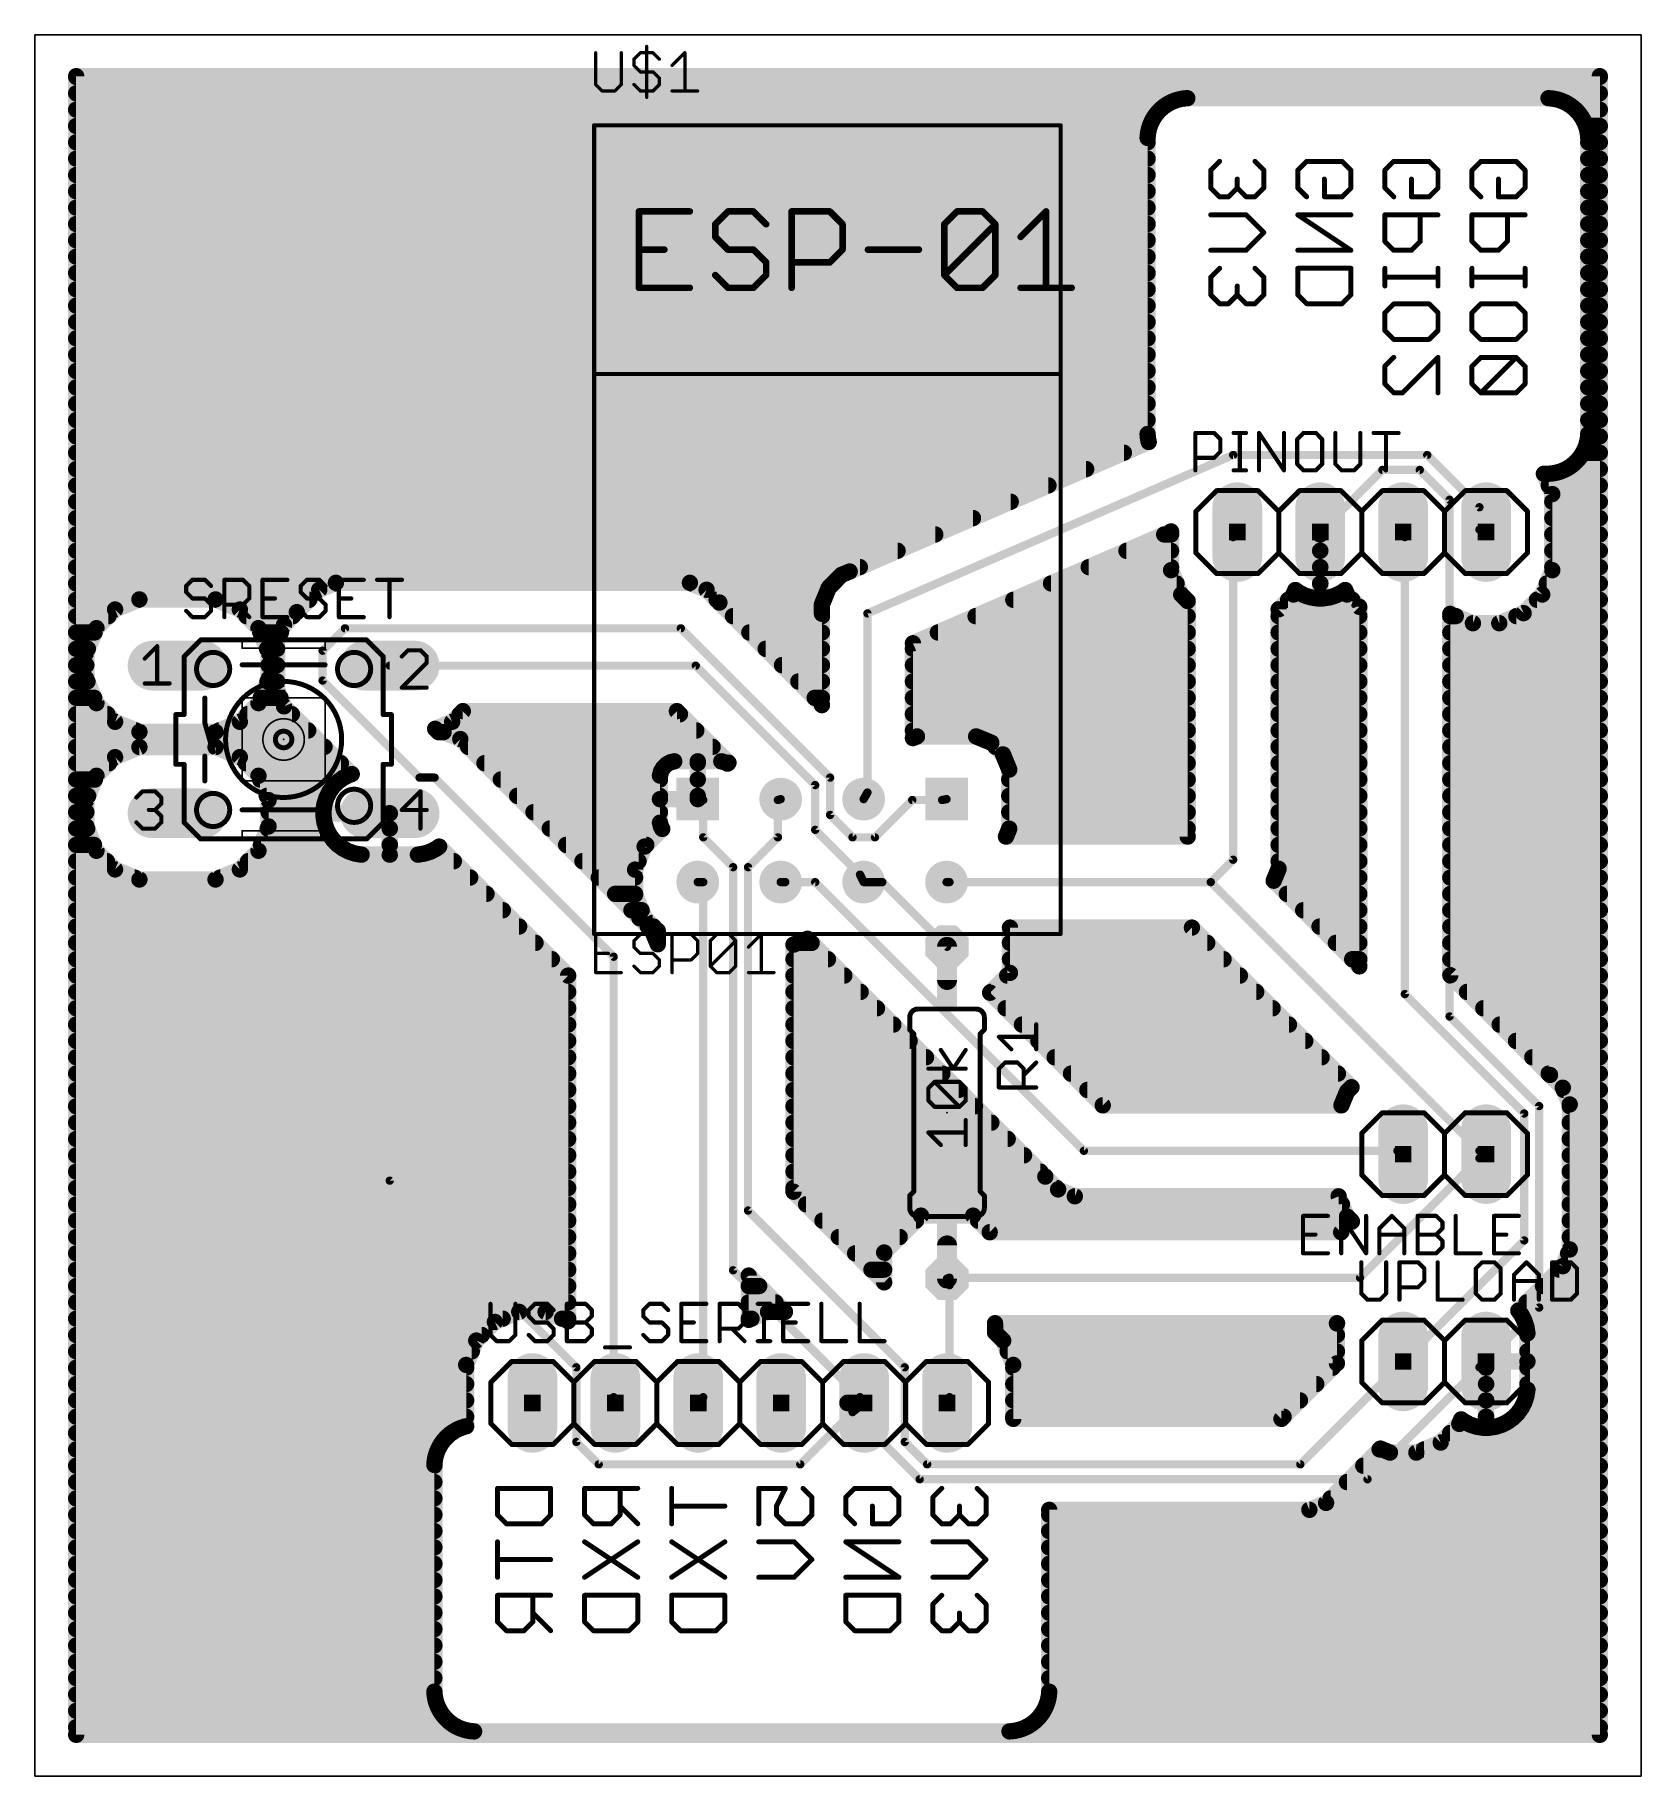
# Model space of a CAD drawing. Extents: x 0 to 49.2, y 0 to 53.3.
import ezdxf

# ---------------------------------------------------------------- set-up
doc = ezdxf.new("R2010")
doc.units = 0
for name, color, linetype in [('1', 14, 'CONTINUOUS'), ('116', 251, 'CONTINUOUS'), ('17', 94, 'CONTINUOUS'), ('20', 178, 'CONTINUOUS'), ('21', 251, 'CONTINUOUS'), ('23', 178, 'CONTINUOUS'), ('25', 251, 'CONTINUOUS'), ('27', 251, 'CONTINUOUS'), ('51', 251, 'CONTINUOUS')]:
    doc.layers.add(name, color=color, linetype=linetype)

# ---------------------------------------------------------------- blocks, each defined once
blk = doc.blocks.new('RECT')
blk.add_solid([(-0.5, -0.5), (0.5, -0.5), (-0.5, 0.5), (0.5, 0.5)])
blk = doc.blocks.new('LONGP100')
at = {"const_width": 1}
blk.add_lwpolyline([(-0.5, 0), (0.5, 0)], dxfattribs=at)
at = {"const_width": 0.5}
for points in [[(-0.5, 0.25, 1), (-0.5, -0.25)], [(0.5, -0.25, 1), (0.5, 0.25)]]:
    blk.add_lwpolyline(points, format="xyb", dxfattribs=at)
blk = doc.blocks.new('OCTAGONP')
at = {"const_width": 0.5}
blk.add_lwpolyline([(-0.25, -0.1036), (-0.25, 0.1036), (-0.1036, 0.25), (0.1036, 0.25), (0.25, 0.1036), (0.25, -0.1036), (0.1036, -0.25), (-0.1036, -0.25), (-0.25, -0.1036), (-0.25, 0.1036)], dxfattribs=at)
blk = doc.blocks.new('ROUNDP')
at = {"const_width": 0.5}
blk.add_lwpolyline([(0, -0.25, 1), (0, 0.25, 1), (0, -0.25)], format="xyb", dxfattribs=at)
blk = doc.blocks.new('SQUAREP')
blk.add_solid([(-0.5, -0.5), (0.5, -0.5), (-0.5, 0.5), (0.5, 0.5)])

msp = doc.modelspace()

# ---------------------------------------------------------------- linework, layer by layer
at = {"layer": '1'}
for points, const_width in [([(1.2662, 1.2662), (1.2662, 52.0638)], 0.5004), ([(1.2662, 52.0638), (47.9338, 52.0638)], 0.5004), ([(1.2662, 52.0397), (47.9338, 52.0397)], 0.5004), ([(47.9338, 52.0638), (47.9338, 1.2662)], 0.5004), ([(1.2662, 51.5393), (47.9338, 51.5393)], 0.5004), ([(1.2662, 51.0389), (34.4739, 51.0389)], 0.5004), ([(34.4178, 50.9828), (34.3532, 50.9072)], 0.5004), ([(34.4882, 51.0532), (34.4178, 50.9828)], 0.5004), ([(34.5638, 51.1178), (34.4882, 51.0532)], 0.5004), ([(34.6443, 51.1763), (34.5638, 51.1178)], 0.5004), ([(34.7292, 51.2283), (34.6443, 51.1763)], 0.5004), ([(34.8178, 51.2734), (34.7292, 51.2283)], 0.5004), ([(34.9097, 51.3115), (34.8178, 51.2734)], 0.5004), ([(35.0044, 51.3423), (34.9097, 51.3115)], 0.5004), ([(35.1011, 51.3655), (35.0044, 51.3423)], 0.5004), ([(35.1994, 51.381), (35.1011, 51.3655)], 0.5004), ([(35.2986, 51.3889), (35.1994, 51.381)], 0.5004), ([(46.3624, 51.3889), (35.2986, 51.3889)], 0.5004), ([(46.4616, 51.381), (46.3624, 51.3889)], 0.5004), ([(46.5599, 51.3655), (46.4616, 51.381)], 0.5004), ([(46.6566, 51.3423), (46.5599, 51.3655)], 0.5004), ([(46.7513, 51.3115), (46.6566, 51.3423)], 0.5004), ([(46.8432, 51.2734), (46.7513, 51.3115)], 0.5004), ([(46.9318, 51.2283), (46.8432, 51.2734)], 0.5004), ([(47.0167, 51.1763), (46.9318, 51.2283)], 0.5004), ([(47.0972, 51.1178), (47.0167, 51.1763)], 0.5004), ([(47.1728, 51.0532), (47.0972, 51.1178)], 0.5004), ([(47.2432, 50.9828), (47.1728, 51.0532)], 0.5004), ([(47.1871, 51.0389), (47.9338, 51.0389)], 0.5004), ([(47.3078, 50.9072), (47.2432, 50.9828)], 0.5004), ([(1.2662, 50.5385), (34.1521, 50.5385)], 0.5004), ([(34.1287, 50.4666), (34.1055, 50.3699)], 0.5004), ([(34.1595, 50.5613), (34.1287, 50.4666)], 0.5004), ([(34.1976, 50.6532), (34.1595, 50.5613)], 0.5004), ([(34.2427, 50.7418), (34.1976, 50.6532)], 0.5004), ([(34.2947, 50.8267), (34.2427, 50.7418)], 0.5004), ([(34.3532, 50.9072), (34.2947, 50.8267)], 0.5004), ([(47.3663, 50.8267), (47.3078, 50.9072)], 0.5004), ([(47.4183, 50.7418), (47.3663, 50.8267)], 0.5004), ([(47.4634, 50.6532), (47.4183, 50.7418)], 0.5004), ([(47.5015, 50.5613), (47.4634, 50.6532)], 0.5004), ([(47.5323, 50.4666), (47.5015, 50.5613)], 0.5004), ([(47.5089, 50.5385), (47.9338, 50.5385)], 0.5004), ([(47.5555, 50.3699), (47.5323, 50.4666)], 0.5004), ([(1.2662, 50.0381), (34.0821, 50.0381)], 0.5004), ([(34.09, 50.2716), (34.0821, 50.1724)], 0.5004), ([(34.0821, 50.1724), (34.0821, 41.1042)], 0.5004), ([(34.1055, 50.3699), (34.09, 50.2716)], 0.5004), ([(47.571, 50.2716), (47.5555, 50.3699)], 0.5004), ([(47.5789, 50.1724), (47.571, 50.2716)], 0.5004), ([(47.5789, 41.1042), (47.5789, 50.1724)], 0.5004), ([(47.5789, 50.0381), (47.9338, 50.0381)], 0.5004), ([(1.2662, 49.5377), (34.0821, 49.5377)], 0.5004), ([(47.5789, 49.5377), (47.9338, 49.5377)], 0.5004), ([(1.2662, 49.0374), (34.0821, 49.0374)], 0.5004), ([(36.287, 49.4538), (36.0158, 49.1826)], 0.1524), ([(36.0158, 49.1826), (36.0158, 48.6403)], 0.1524), ([(37.6428, 49.1826), (37.3716, 49.4538)], 0.1524), ([(37.6428, 48.6403), (37.6428, 49.1826)], 0.1524), ([(38.6828, 49.1826), (38.954, 49.4538)], 0.1524), ([(38.6828, 48.6403), (38.6828, 49.1826)], 0.1524), ([(38.954, 49.4538), (40.0386, 49.4538)], 0.1524), ([(40.0386, 49.4538), (40.3098, 49.1826)], 0.1524), ([(40.3098, 49.1826), (40.3098, 48.6403)], 0.1524), ([(41.3498, 49.1826), (41.621, 49.4538)], 0.1524), ([(41.3498, 48.6403), (41.3498, 49.1826)], 0.1524), ([(41.621, 49.4538), (42.7056, 49.4538)], 0.1524), ([(42.7056, 49.4538), (42.9768, 49.1826)], 0.1524), ([(42.9768, 49.1826), (42.9768, 48.6403)], 0.1524), ([(44.0168, 49.1826), (44.288, 49.4538)], 0.1524), ([(44.0168, 48.6403), (44.0168, 49.1826)], 0.1524), ([(44.288, 49.4538), (45.3726, 49.4538)], 0.1524), ([(45.3726, 49.4538), (45.6438, 49.1826)], 0.1524), ([(45.6438, 49.1826), (45.6438, 48.6403)], 0.1524), ([(47.5789, 49.0374), (47.9338, 49.0374)], 0.5004), ([(1.2662, 48.537), (34.0821, 48.537)], 0.5004), ([(36.0158, 48.6403), (36.287, 48.3691)], 0.1524), ([(36.5581, 48.3691), (36.8293, 48.6403)], 0.1524), ([(36.8293, 48.6403), (36.8293, 48.9115)], 0.1524), ([(36.8293, 48.6403), (37.1005, 48.3691)], 0.1524), ([(37.3716, 48.3691), (37.6428, 48.6403)], 0.1524), ([(38.954, 48.3691), (38.6828, 48.6403)], 0.1524), ([(39.4963, 48.3691), (39.4963, 48.9115)], 0.1524), ([(40.3098, 48.6403), (40.0386, 48.3691)], 0.1524), ([(41.621, 48.3691), (41.3498, 48.6403)], 0.1524), ([(42.1633, 48.3691), (42.1633, 48.9115)], 0.1524), ([(42.9768, 48.6403), (42.7056, 48.3691)], 0.1524), ([(44.288, 48.3691), (44.0168, 48.6403)], 0.1524), ([(44.8303, 48.3691), (44.8303, 48.9115)], 0.1524), ([(45.6438, 48.6403), (45.3726, 48.3691)], 0.1524), ([(47.5789, 48.537), (47.9338, 48.537)], 0.5004), ([(1.2662, 48.0366), (34.0821, 48.0366)], 0.5004), ([(36.287, 48.3691), (36.5581, 48.3691)], 0.1524), ([(37.1005, 48.3691), (37.3716, 48.3691)], 0.1524), ([(40.0386, 48.3691), (39.4963, 48.3691)], 0.1524), ([(42.7056, 48.3691), (42.1633, 48.3691)], 0.1524), ([(45.3726, 48.3691), (44.8303, 48.3691)], 0.1524), ([(47.5789, 48.0366), (47.9338, 48.0366)], 0.5004), ([(1.2662, 47.5362), (34.0821, 47.5362)], 0.5004), ([(36.0158, 47.8166), (37.1005, 47.8166)], 0.1524), ([(37.1005, 47.8166), (37.6428, 47.2743)], 0.1524), ([(40.3098, 47.8166), (38.6828, 47.8166)], 0.1524), ([(38.6828, 47.8166), (40.3098, 46.732)], 0.1524), ([(42.9768, 47.8166), (41.3498, 47.8166)], 0.1524), ([(41.3498, 47.8166), (41.3498, 47.0032)], 0.1524), ([(42.4345, 47.0032), (42.4345, 47.8166)], 0.1524), ([(45.6438, 47.8166), (44.0168, 47.8166)], 0.1524), ([(44.0168, 47.8166), (44.0168, 47.0032)], 0.1524), ([(45.1015, 47.0032), (45.1015, 47.8166)], 0.1524), ([(47.5789, 47.5362), (47.9338, 47.5362)], 0.5004), ([(1.2662, 47.0358), (34.0821, 47.0358)], 0.5004), ([(37.6428, 47.2743), (37.1005, 46.732)], 0.1524), ([(41.3498, 47.0032), (41.621, 46.732)], 0.1524), ([(42.1633, 46.732), (42.4345, 47.0032)], 0.1524), ([(44.0168, 47.0032), (44.288, 46.732)], 0.1524), ([(44.8303, 46.732), (45.1015, 47.0032)], 0.1524), ([(47.5789, 47.0358), (47.9338, 47.0358)], 0.5004), ([(1.2662, 46.5355), (34.0821, 46.5355)], 0.5004), ([(37.1005, 46.732), (36.0158, 46.732)], 0.1524), ([(40.3098, 46.732), (38.6828, 46.732)], 0.1524), ([(41.621, 46.732), (42.1633, 46.732)], 0.1524), ([(44.288, 46.732), (44.8303, 46.732)], 0.1524), ([(47.5789, 46.5355), (47.9338, 46.5355)], 0.5004), ([(1.2662, 46.0351), (34.0821, 46.0351)], 0.5004), ([(36.287, 46.1795), (36.0158, 45.9083)], 0.1524), ([(36.0158, 45.9083), (36.0158, 45.366)], 0.1524), ([(37.6428, 45.9083), (37.3716, 46.1795)], 0.1524), ([(37.6428, 45.366), (37.6428, 45.9083)], 0.1524), ([(38.6828, 46.1795), (40.3098, 46.1795)], 0.1524), ([(38.6828, 45.366), (38.6828, 46.1795)], 0.1524), ([(40.3098, 46.1795), (40.3098, 45.366)], 0.1524), ([(41.3498, 46.1795), (41.3498, 45.6372)], 0.1524), ([(42.9768, 45.9083), (41.3498, 45.9083)], 0.1524), ([(42.9768, 46.1795), (42.9768, 45.6372)], 0.1524), ([(44.0168, 46.1795), (44.0168, 45.6372)], 0.1524), ([(45.6438, 45.9083), (44.0168, 45.9083)], 0.1524), ([(45.6438, 46.1795), (45.6438, 45.6372)], 0.1524), ([(47.5789, 46.0351), (47.9338, 46.0351)], 0.5004), ([(1.2662, 45.5347), (34.0821, 45.5347)], 0.5004), ([(36.0158, 45.366), (36.287, 45.0948)], 0.1524), ([(36.5581, 45.0948), (36.8293, 45.366)], 0.1524), ([(36.8293, 45.366), (36.8293, 45.6372)], 0.1524), ([(36.8293, 45.366), (37.1005, 45.0948)], 0.1524), ([(37.3716, 45.0948), (37.6428, 45.366)], 0.1524), ([(38.954, 45.0948), (38.6828, 45.366)], 0.1524), ([(40.3098, 45.366), (40.0386, 45.0948)], 0.1524), ([(47.5789, 45.5347), (47.9338, 45.5347)], 0.5004), ([(1.2662, 45.0343), (34.0821, 45.0343)], 0.5004), ([(36.287, 45.0948), (36.5581, 45.0948)], 0.1524), ([(37.1005, 45.0948), (37.3716, 45.0948)], 0.1524), ([(40.0386, 45.0948), (38.954, 45.0948)], 0.1524), ([(41.3498, 44.8169), (41.621, 45.0881)], 0.1524), ([(41.3498, 44.2746), (41.3498, 44.8169)], 0.1524), ([(41.621, 45.0881), (42.7056, 45.0881)], 0.1524), ([(42.7056, 45.0881), (42.9768, 44.8169)], 0.1524), ([(42.9768, 44.8169), (42.9768, 44.2746)], 0.1524), ([(44.0168, 44.8169), (44.288, 45.0881)], 0.1524), ([(44.0168, 44.2746), (44.0168, 44.8169)], 0.1524), ([(44.288, 45.0881), (45.3726, 45.0881)], 0.1524), ([(45.3726, 45.0881), (45.6438, 44.8169)], 0.1524), ([(45.6438, 44.8169), (45.6438, 44.2746)], 0.1524), ([(47.5789, 45.0343), (47.9338, 45.0343)], 0.5004), ([(1.2662, 44.5339), (34.0821, 44.5339)], 0.5004), ([(1.2662, 44.0336), (34.0821, 44.0336)], 0.5004), ([(41.621, 44.0034), (41.3498, 44.2746)], 0.1524), ([(42.9768, 44.2746), (42.7056, 44.0034)], 0.1524), ([(44.288, 44.0034), (44.0168, 44.2746)], 0.1524), ([(45.6438, 44.2746), (45.3726, 44.0034)], 0.1524), ([(47.5789, 44.5339), (47.9338, 44.5339)], 0.5004), ([(47.5789, 44.0336), (47.9338, 44.0336)], 0.5004), ([(1.2662, 43.5332), (34.0821, 43.5332)], 0.5004), ([(42.7056, 44.0034), (41.621, 44.0034)], 0.1524), ([(45.3726, 44.0034), (44.288, 44.0034)], 0.1524), ([(47.5789, 43.5332), (47.9338, 43.5332)], 0.5004), ([(1.2662, 43.0328), (34.0821, 43.0328)], 0.5004), ([(41.3498, 43.1797), (41.621, 43.4509)], 0.1524), ([(41.3498, 42.6374), (41.3498, 43.1797)], 0.1524), ([(42.9768, 43.4509), (41.8921, 42.3662)], 0.1524), ([(42.9768, 42.3662), (42.9768, 43.4509)], 0.1524), ([(44.288, 43.4509), (44.0168, 43.1797)], 0.1524), ([(44.0168, 43.1797), (44.0168, 42.6374)], 0.1524), ([(45.3726, 43.4509), (44.288, 43.4509)], 0.1524), ([(45.3726, 43.4509), (44.288, 42.3662)], 0.1524), ([(45.6438, 43.1797), (45.3726, 43.4509)], 0.1524), ([(45.6438, 42.6374), (45.6438, 43.1797)], 0.1524), ([(47.5789, 43.0328), (47.9338, 43.0328)], 0.5004), ([(1.2662, 42.5324), (34.0821, 42.5324)], 0.5004), ([(41.621, 42.3662), (41.3498, 42.6374)], 0.1524), ([(44.0168, 42.6374), (44.288, 42.3662)], 0.1524), ([(45.3726, 42.3662), (45.6438, 42.6374)], 0.1524), ([(47.5789, 42.5324), (47.9338, 42.5324)], 0.5004), ([(1.2662, 42.032), (34.0821, 42.032)], 0.5004), ([(41.8921, 42.3662), (41.621, 42.3662)], 0.1524), ([(44.288, 42.3662), (45.3726, 42.3662)], 0.1524), ([(47.5789, 42.032), (47.9338, 42.032)], 0.5004), ([(1.2662, 41.5316), (34.0821, 41.5316)], 0.5004), ([(47.5789, 41.5316), (47.9338, 41.5316)], 0.5004), ([(1.2662, 41.0313), (34.0879, 41.0313)], 0.5004), ([(34.1167, 40.8603), (24.9581, 36.8936)], 0.5004), ([(34.0821, 41.1042), (34.09, 41.005)], 0.5004), ([(34.09, 41.005), (34.1055, 40.9068)], 0.5004), ([(34.1055, 40.9068), (34.1167, 40.8603)], 0.5004), ([(47.5323, 40.81), (47.5555, 40.9068)], 0.5004), ([(47.5555, 40.9068), (47.571, 41.005)], 0.5004), ([(47.571, 41.005), (47.5789, 41.1042)], 0.5004), ([(47.5731, 41.0313), (47.9338, 41.0313)], 0.5004), ([(1.2662, 40.5309), (33.3561, 40.5309)], 0.5004), ([(36.703, 40.4622), (25.5016, 35.6108)], 0.254), ([(42.6466, 40.4622), (36.703, 40.4622)], 0.254), ([(44.2468, 38.862), (42.6466, 40.4622)], 0.254), ([(47.1728, 40.2235), (47.2432, 40.2938)], 0.5004), ([(47.2432, 40.2938), (47.3078, 40.3695)], 0.5004), ([(47.3078, 40.3695), (47.3663, 40.45)], 0.5004), ([(47.3663, 40.45), (47.4183, 40.5348)], 0.5004), ([(47.4159, 40.5309), (47.9338, 40.5309)], 0.5004), ([(47.4183, 40.5348), (47.4634, 40.6235)], 0.5004), ([(47.4634, 40.6235), (47.5015, 40.7154)], 0.5004), ([(47.5015, 40.7154), (47.5323, 40.81)], 0.5004), ([(1.2662, 40.0305), (32.2008, 40.0305)], 0.5004), ([(41.275, 40.005), (39.37, 38.1)], 0.254), ([(42.418, 40.005), (41.275, 40.005)], 0.254), ([(43.3324, 39.0906), (42.418, 40.005)], 0.254), ([(46.4782, 39.2654), (46.2204, 39.8878)], 0.5004), ([(46.2204, 39.8878), (46.3624, 39.8878)], 0.5004), ([(46.3624, 39.8878), (46.4616, 39.8956)], 0.5004), ([(46.4616, 39.8956), (46.5599, 39.9112)], 0.5004), ([(46.5599, 39.9112), (46.6566, 39.9344)], 0.5004), ([(46.6566, 39.9344), (46.7513, 39.9651)], 0.5004), ([(46.7513, 39.9651), (46.8432, 40.0032)], 0.5004), ([(46.8432, 40.0032), (46.9318, 40.0484)], 0.5004), ([(46.8968, 40.0305), (47.9338, 40.0305)], 0.5004), ([(46.9318, 40.0484), (47.0167, 40.1004)], 0.5004), ([(47.0167, 40.1004), (47.0972, 40.1588)], 0.5004), ([(47.0972, 40.1588), (47.1728, 40.2235)], 0.5004), ([(1.2662, 39.5301), (31.0454, 39.5301)], 0.5004), ([(46.3685, 39.5301), (47.9338, 39.5301)], 0.5004), ([(46.4782, 36.9346), (46.4782, 39.2654)], 0.5004), ([(1.2662, 39.0297), (29.8901, 39.0297)], 0.5004), ([(43.3324, 23.2664), (43.3324, 39.0906)], 0.254), ([(44.2468, 38.1762), (44.2468, 38.862)], 0.254), ([(46.4782, 39.0297), (47.9338, 39.0297)], 0.5004), ([(1.2662, 38.5294), (28.7348, 38.5294)], 0.5004), ([(46.4782, 38.5294), (47.9338, 38.5294)], 0.5004), ([(1.2662, 38.029), (27.5795, 38.029)], 0.5004), ([(26.8948, 34.696), (34.8018, 38.1205)], 0.5004), ([(34.5904, 38.029), (34.8018, 38.029)], 0.5004), ([(34.8018, 38.1205), (34.8018, 36.9346)], 0.5004), ([(36.703, 37.9476), (36.83, 38.1)], 0.254), ([(36.703, 28.067), (36.703, 37.9476)], 0.254), ([(39.3662, 36.0718), (39.3662, 38.0962)], 0.5004), ([(39.3662, 38.0962), (39.3738, 38.0962)], 0.5004), ([(39.3662, 38.029), (39.3738, 38.029)], 0.5004), ([(39.3738, 38.0962), (39.3738, 36.0718)], 0.5004), ([(41.9608, 37.9476), (41.91, 38.1)], 0.254), ([(41.9608, 23.9522), (41.9608, 37.9476)], 0.254), ([(44.2468, 38.1762), (44.45, 38.1)], 0.254), ([(46.4782, 38.029), (47.9338, 38.029)], 0.5004), ([(1.2662, 37.5286), (26.4241, 37.5286)], 0.5004), ([(33.4351, 37.5286), (34.8018, 37.5286)], 0.5004), ([(39.3662, 37.5286), (39.3738, 37.5286)], 0.5004), ([(46.4782, 37.5286), (47.9338, 37.5286)], 0.5004), ([(1.2662, 37.0282), (25.2688, 37.0282)], 0.5004), ([(24.5086, 36.5881), (24.3205, 36.4)], 0.5004), ([(24.6936, 36.7791), (24.5086, 36.5881)], 0.5004), ([(24.7042, 36.7837), (24.6936, 36.7791)], 0.5004), ([(24.7124, 36.7919), (24.7042, 36.7837)], 0.5004), ([(24.9581, 36.8936), (24.7124, 36.7919)], 0.5004), ([(32.2797, 37.0282), (34.8018, 37.0282)], 0.5004), ([(34.8018, 36.9346), (35.1106, 36.1891)], 0.5004), ([(39.3662, 37.0282), (39.3738, 37.0282)], 0.5004), ([(46.1694, 36.1891), (46.4782, 36.9346)], 0.5004), ([(46.4782, 37.0282), (47.9338, 37.0282)], 0.5004), ([(1.2662, 36.5278), (9.1767, 36.5278)], 0.5004), ([(1.2662, 36.0275), (3.176, 36.0275)], 0.5004), ([(3.2034, 36.0388), (2.4579, 35.73)], 0.5004), ([(5.5342, 36.0388), (3.2034, 36.0388)], 0.5004), ([(6.2797, 35.73), (5.5342, 36.0388)], 0.5004), ([(5.5616, 36.0275), (8.4032, 36.0275)], 0.5004), ([(8.7104, 36.3347), (8.0246, 35.6489)], 0.5004), ([(9.2225, 36.5468), (8.7104, 36.3347)], 0.5004), ([(20.0637, 36.5468), (9.2225, 36.5468)], 0.5004), ([(20.5758, 36.3347), (20.0637, 36.5468)], 0.5004), ([(20.1095, 36.5278), (24.4484, 36.5278)], 0.5004), ([(20.9677, 35.9428), (20.5758, 36.3347)], 0.5004), ([(20.883, 36.0275), (24.1662, 36.0275)], 0.5004), ([(24.2102, 36.1337), (24.1084, 35.8879)], 0.5004), ([(24.308, 36.381), (24.2102, 36.1337)], 0.5004), ([(24.3161, 36.3893), (24.308, 36.381)], 0.5004), ([(24.3205, 36.4), (24.3161, 36.3893)], 0.5004), ([(29.9691, 36.0275), (35.2723, 36.0275)], 0.5004), ([(31.1244, 36.5278), (34.9703, 36.5278)], 0.5004), ([(35.1106, 36.1891), (35.3098, 35.9899)], 0.5004), ([(38.0962, 35.7359), (38.5494, 36.1891)], 0.5004), ([(38.3877, 36.0275), (40.3523, 36.0275)], 0.5004), ([(38.5494, 36.1891), (38.6067, 36.3275)], 0.5004), ([(38.6067, 36.3275), (38.7064, 36.2551)], 0.5004), ([(38.7064, 36.2551), (38.8839, 36.1646)], 0.5004), ([(38.8839, 36.1646), (39.0735, 36.103)], 0.5004), ([(39.0735, 36.103), (39.2703, 36.0718)], 0.5004), ([(39.2703, 36.0718), (39.3662, 36.0718)], 0.5004), ([(39.3662, 36.5278), (39.3738, 36.5278)], 0.5004), ([(39.3738, 36.0718), (39.4697, 36.0718)], 0.5004), ([(39.4697, 36.0718), (39.6665, 36.103)], 0.5004), ([(39.6665, 36.103), (39.856, 36.1646)], 0.5004), ([(39.856, 36.1646), (40.0336, 36.2551)], 0.5004), ([(40.0336, 36.2551), (40.1333, 36.3275)], 0.5004), ([(40.1333, 36.3275), (40.1906, 36.1891)], 0.5004), ([(40.1906, 36.1891), (40.5676, 35.8121)], 0.5004), ([(45.5989, 35.6186), (46.1694, 36.1891)], 0.5004), ([(46.0077, 36.0275), (47.9338, 36.0275)], 0.5004), ([(46.3097, 36.5278), (47.9338, 36.5278)], 0.5004), ([(1.2662, 35.5271), (2.255, 35.5271)], 0.5004), ([(2.4579, 35.73), (1.8874, 35.1595)], 0.5004), ([(6.8502, 35.1595), (6.2797, 35.73)], 0.5004), ([(6.4826, 35.5271), (7.9028, 35.5271)], 0.5004), ([(8.0246, 35.6489), (7.6327, 35.257)], 0.5004), ([(8.0246, 35.6489), (8.0246, 35.6489)], 0.5004), ([(24.1084, 32.8021), (20.9677, 35.9428)], 0.5004), ([(20.9677, 35.9428), (20.9677, 35.9428)], 0.5004), ([(21.3834, 35.5271), (24.1084, 35.5271)], 0.5004), ([(24.1084, 35.8763), (24.1042, 35.8656)], 0.5004), ([(24.1042, 35.8656), (24.1084, 35.5997)], 0.5004), ([(24.1084, 35.8879), (24.1084, 35.8763)], 0.5004), ([(24.1084, 35.5997), (24.1084, 32.8021)], 0.5004), ([(25.5016, 35.6108), (25.5016, 30.1244)], 0.254), ([(28.8137, 35.5271), (35.3098, 35.5271)], 0.5004), ([(35.3098, 35.9899), (35.3098, 28.7744)], 0.5004), ([(38.0962, 27.7899), (38.0962, 35.7359)], 0.5004), ([(38.0962, 35.5271), (40.5676, 35.5271)], 0.5004), ([(40.5676, 35.8121), (40.5676, 24.8011)], 0.5004), ([(43.354, 24.5293), (43.354, 35.5967)], 0.5004), ([(43.354, 35.5967), (44.0466, 35.3098)], 0.5004), ([(43.354, 35.5271), (43.5221, 35.5271)], 0.5004), ([(44.8534, 35.3098), (45.5989, 35.6186)], 0.5004), ([(45.3779, 35.5271), (47.9338, 35.5271)], 0.5004), ([(1.2662, 35.0267), (1.8324, 35.0267)], 0.5004), ([(1.8874, 35.1595), (1.5786, 34.414)], 0.5004), ([(7.159, 34.414), (6.8502, 35.1595)], 0.5004), ([(6.9052, 35.0267), (7.5373, 35.0267)], 0.5004), ([(7.6327, 35.257), (7.4206, 34.7449)], 0.5004), ([(8.8138, 34.4678), (9.4996, 35.1536)], 0.254), ([(9.4996, 35.1536), (19.7866, 35.1536)], 0.254), ([(19.7866, 35.1536), (24.3586, 30.5816)], 0.254), ([(21.8838, 35.0267), (24.1084, 35.0267)], 0.5004), ([(27.6584, 35.0267), (35.3098, 35.0267)], 0.5004), ([(38.0962, 35.0267), (40.5676, 35.0267)], 0.5004), ([(43.354, 35.0267), (47.9338, 35.0267)], 0.5004), ([(44.0466, 35.3098), (44.8534, 35.3098)], 0.5004), ([(1.2662, 34.5263), (1.6251, 34.5263)], 0.5004), ([(7.1125, 34.5263), (7.4206, 34.5263)], 0.5004), ([(7.4206, 34.7449), (7.4206, 33.2763)], 0.5004), ([(22.3842, 34.5263), (24.1084, 34.5263)], 0.5004), ([(26.8948, 31.7912), (26.8948, 34.696)], 0.5004), ([(26.8948, 34.5263), (35.3098, 34.5263)], 0.5004), ([(38.0962, 34.5263), (40.5676, 34.5263)], 0.5004), ([(43.354, 34.5263), (47.9338, 34.5263)], 0.5004), ([(1.2662, 34.0259), (1.5786, 34.0259)], 0.5004), ([(1.5786, 34.414), (1.5786, 33.6072)], 0.5004), ([(7.159, 33.6072), (7.159, 34.414)], 0.5004), ([(7.159, 34.0259), (7.4206, 34.0259)], 0.5004), ([(8.8138, 33.5534), (8.8138, 34.4678)], 0.254), ([(20.2438, 34.0106), (10.8712, 34.0106)], 0.254), ([(23.9014, 30.353), (20.2438, 34.0106)], 0.254), ([(22.8845, 34.0259), (24.1084, 34.0259)], 0.5004), ([(26.8948, 34.0259), (35.3098, 34.0259)], 0.5004), ([(38.0962, 34.0259), (40.5676, 34.0259)], 0.5004), ([(43.354, 34.0259), (47.9338, 34.0259)], 0.5004), ([(1.2662, 33.5255), (1.6124, 33.5255)], 0.5004), ([(1.5786, 33.6072), (1.8874, 32.8617)], 0.5004), ([(6.8502, 32.8617), (7.159, 33.6072)], 0.5004), ([(7.1252, 33.5255), (7.4206, 33.5255)], 0.5004), ([(11.7856, 30.5816), (8.8138, 33.5534)], 0.254), ([(23.3849, 33.5255), (24.1084, 33.5255)], 0.5004), ([(26.8948, 33.5255), (35.3098, 33.5255)], 0.5004), ([(38.0962, 33.5255), (40.5676, 33.5255)], 0.5004), ([(43.354, 33.5255), (47.9338, 33.5255)], 0.5004), ([(1.2662, 33.0252), (1.8197, 33.0252)], 0.5004), ([(1.8874, 32.8617), (2.4579, 32.2912)], 0.5004), ([(6.2797, 32.2912), (6.8502, 32.8617)], 0.5004), ([(6.9179, 33.0252), (7.5246, 33.0252)], 0.5004), ([(7.4206, 33.2763), (7.6327, 32.7642)], 0.5004), ([(23.8853, 33.0252), (24.1084, 33.0252)], 0.5004), ([(26.8948, 33.0252), (35.3098, 33.0252)], 0.5004), ([(38.0962, 33.0252), (40.5676, 33.0252)], 0.5004), ([(43.354, 33.0252), (47.9338, 33.0252)], 0.5004), ([(1.2662, 32.5248), (2.2243, 32.5248)], 0.5004), ([(2.4579, 32.2912), (3.2034, 31.9824)], 0.5004), ([(5.5342, 31.9824), (6.2797, 32.2912)], 0.5004), ([(6.5133, 32.5248), (7.8721, 32.5248)], 0.5004), ([(7.6327, 32.7642), (9.7069, 30.69)], 0.5004), ([(12.2618, 32.0757), (12.7821, 32.2912)], 0.5004), ([(12.7821, 32.2912), (13.1083, 32.6174)], 0.5004), ([(13.0157, 32.5248), (19.7593, 32.5248)], 0.5004), ([(13.1083, 32.6174), (19.6667, 32.6174)], 0.5004), ([(19.6667, 32.6174), (21.2455, 31.0386)], 0.5004), ([(26.8948, 32.5248), (35.3098, 32.5248)], 0.5004), ([(38.0962, 32.5248), (40.5676, 32.5248)], 0.5004), ([(43.354, 32.5248), (47.9338, 32.5248)], 0.5004), ([(1.2662, 32.0244), (3.102, 32.0244)], 0.5004), ([(3.2034, 31.9824), (5.5342, 31.9824)], 0.5004), ([(5.6356, 32.0244), (8.3725, 32.0244)], 0.5004), ([(12.3627, 31.9748), (12.2618, 32.0757)], 0.5004), ([(12.3131, 32.0244), (20.2597, 32.0244)], 0.5004), ([(12.5199, 31.9748), (12.3627, 31.9748)], 0.5004), ([(13.032, 31.7627), (12.5199, 31.9748)], 0.5004), ([(18.5184, 26.2763), (13.032, 31.7627)], 0.5004), ([(26.8948, 32.0244), (35.3098, 32.0244)], 0.5004), ([(27.0191, 31.8427), (26.8948, 31.7912)], 0.5004), ([(28.8309, 31.8427), (27.0191, 31.8427)], 0.5004), ([(29.2962, 31.6499), (28.8309, 31.8427)], 0.5004), ([(38.0962, 32.0244), (40.5676, 32.0244)], 0.5004), ([(43.354, 32.0244), (47.9338, 32.0244)], 0.5004), ([(1.2662, 31.524), (8.8729, 31.524)], 0.5004), ([(3.2034, 31.5176), (2.4579, 31.2088)], 0.5004), ([(5.5342, 31.5176), (3.2034, 31.5176)], 0.5004), ([(6.2797, 31.2088), (5.5342, 31.5176)], 0.5004), ([(13.2706, 31.524), (20.7601, 31.524)], 0.5004), ([(29.6524, 31.2937), (29.2962, 31.6499)], 0.5004), ([(29.4221, 31.524), (35.3098, 31.524)], 0.5004), ([(29.8452, 30.8284), (29.6524, 31.2937)], 0.5004), ([(38.0962, 31.524), (40.5676, 31.524)], 0.5004), ([(43.354, 31.524), (47.9338, 31.524)], 0.5004), ([(1.2662, 31.0236), (2.2727, 31.0236)], 0.5004), ([(2.4579, 31.2088), (1.8874, 30.6383)], 0.5004), ([(6.8502, 30.6383), (6.2797, 31.2088)], 0.5004), ([(6.4649, 31.0236), (9.3733, 31.0236)], 0.5004), ([(9.7069, 30.69), (9.6232, 30.6628)], 0.5004), ([(13.771, 31.0236), (19.4171, 31.0236)], 0.5004), ([(19.1812, 30.7711), (19.1468, 30.6429)], 0.5004), ([(19.2475, 30.8861), (19.1812, 30.7711)], 0.5004), ([(19.3414, 30.98), (19.2475, 30.8861)], 0.5004), ([(19.4564, 31.0463), (19.3414, 30.98)], 0.5004), ([(19.5846, 31.0807), (19.4564, 31.0463)], 0.5004), ([(20.305, 31.0807), (19.5846, 31.0807)], 0.5004), ([(21.0254, 31.0807), (20.305, 31.0807)], 0.5004), ([(20.305, 31.0807), (20.305, 29.9225)], 0.5004), ([(20.305, 29.9225), (20.305, 31.0807)], 0.5004), ([(20.305, 31.0236), (20.305, 31.0236)], 0.5004), ([(21.1536, 31.0463), (21.0254, 31.0807)], 0.5004), ([(21.217, 31.0098), (21.1536, 31.0463)], 0.5004), ([(21.1929, 31.0236), (21.2306, 31.0236)], 0.5004), ([(21.2171, 31.0102), (21.217, 31.0098)], 0.5004), ([(21.2455, 31.0386), (21.2171, 31.0102)], 0.5004), ([(29.7643, 31.0236), (35.3098, 31.0236)], 0.5004), ([(29.8452, 29.0166), (29.8452, 30.8284)], 0.5004), ([(38.0962, 31.0236), (40.5676, 31.0236)], 0.5004), ([(43.354, 31.0236), (47.9338, 31.0236)], 0.5004), ([(1.2662, 30.5233), (1.8397, 30.5233)], 0.5004), ([(1.8874, 30.6383), (1.5786, 29.8928)], 0.5004), ([(7.159, 29.8928), (6.8502, 30.6383)], 0.5004), ([(6.8979, 30.5233), (9.378, 30.5233)], 0.5004), ([(9.0263, 30.153), (8.9358, 29.9754)], 0.5004), ([(9.1434, 30.3143), (9.0263, 30.153)], 0.5004), ([(9.2843, 30.4552), (9.1434, 30.3143)], 0.5004), ([(9.4456, 30.5723), (9.2843, 30.4552)], 0.5004), ([(9.6232, 30.6628), (9.4456, 30.5723)], 0.5004), ([(12.2428, 30.5816), (11.7856, 30.5816)], 0.254), ([(17.7292, 25.0952), (12.2428, 30.5816)], 0.254), ([(14.2714, 30.5233), (19.1468, 30.5233)], 0.5004), ([(19.1468, 30.6429), (19.1468, 29.9225)], 0.5004), ([(20.305, 30.5233), (20.305, 30.5233)], 0.5004), ([(23.9014, 28.9814), (23.9014, 30.353)], 0.254), ([(24.3586, 30.5816), (24.3586, 29.4386)], 0.254), ([(29.8452, 30.5233), (35.3098, 30.5233)], 0.5004), ([(38.0962, 30.5233), (40.5676, 30.5233)], 0.5004), ([(43.354, 30.5233), (47.9338, 30.5233)], 0.5004), ([(1.2662, 30.0229), (1.6325, 30.0229)], 0.5004), ([(1.5786, 29.8928), (1.5786, 29.086)], 0.5004), ([(7.1051, 30.0229), (8.9599, 30.0229)], 0.5004), ([(7.159, 29.086), (7.159, 29.8928)], 0.5004), ([(8.8742, 29.7859), (8.843, 29.5891)], 0.5004), ([(8.9358, 29.9754), (8.8742, 29.7859)], 0.5004), ([(14.7718, 30.0229), (19.1468, 30.0229)], 0.5004), ([(19.1468, 29.9225), (20.305, 29.9225)], 0.5004), ([(20.305, 29.9225), (19.1468, 29.9225)], 0.5004), ([(19.1468, 29.9225), (19.1468, 29.2021)], 0.5004), ([(20.305, 30.0229), (20.305, 30.0229)], 0.5004), ([(20.305, 29.9225), (20.305, 29.9225)], 0.5004), ([(20.305, 29.9225), (20.305, 29.9225)], 0.5004), ([(20.4724, 29.8958), (20.305, 29.9225)], 0.254), ([(20.4724, 28.7528), (20.4724, 29.8958)], 0.254), ([(22.7584, 29.8958), (22.845, 29.9225)], 0.254), ([(22.7584, 28.7528), (22.7584, 29.8958)], 0.254), ([(25.5016, 30.1244), (25.385, 29.9225)], 0.254), ([(25.7302, 28.7528), (26.8732, 29.8958)], 0.254), ([(26.8732, 29.8958), (27.7876, 29.8958)], 0.254), ([(27.7876, 29.8958), (27.925, 29.9225)], 0.254), ([(29.8452, 30.0229), (35.3098, 30.0229)], 0.5004), ([(38.0962, 30.0229), (40.5676, 30.0229)], 0.5004), ([(43.354, 30.0229), (47.9338, 30.0229)], 0.5004), ([(1.2662, 29.5225), (1.5786, 29.5225)], 0.5004), ([(1.5786, 29.086), (1.8874, 28.3405)], 0.5004), ([(6.8502, 28.3405), (7.159, 29.086)], 0.5004), ([(7.159, 29.5225), (8.843, 29.5225)], 0.5004), ([(8.843, 29.5891), (8.843, 29.4932)], 0.5004), ([(8.843, 29.4932), (10.8674, 29.4932)], 0.5004), ([(10.8674, 29.4856), (8.843, 29.4856)], 0.5004), ([(8.843, 29.4856), (8.843, 29.3897)], 0.5004), ([(8.843, 29.3897), (8.8742, 29.1929)], 0.5004), ([(8.8742, 29.1929), (8.9358, 29.0034)], 0.5004), ([(10.8674, 29.4932), (10.8674, 29.4856)], 0.5004), ([(10.8674, 28.2232), (10.8674, 29.4856)], 0.5004), ([(10.8674, 29.4856), (10.875, 29.4856)], 0.5004), ([(10.875, 29.4856), (10.875, 28.2232)], 0.5004), ([(10.8712, 18.2372), (10.8712, 29.4894)], 0.254), ([(15.2722, 29.5225), (19.1468, 29.5225)], 0.5004), ([(19.1468, 29.2021), (19.1812, 29.0739)], 0.5004), ([(24.3586, 29.4386), (25.0444, 28.7528)], 0.254), ([(29.8452, 29.5225), (35.3098, 29.5225)], 0.5004), ([(38.0962, 29.5225), (40.5676, 29.5225)], 0.5004), ([(43.354, 29.5225), (47.9338, 29.5225)], 0.5004), ([(1.2662, 29.0221), (1.6051, 29.0221)], 0.5004), ([(7.1325, 29.0221), (8.9297, 29.0221)], 0.5004), ([(8.9358, 29.0034), (9.0263, 28.8258)], 0.5004), ([(9.0263, 28.8258), (9.1434, 28.6645)], 0.5004), ([(9.1434, 28.6645), (9.2843, 28.5236)], 0.5004), ([(10.8674, 29.0221), (10.875, 29.0221)], 0.5004), ([(15.7726, 29.0221), (19.2111, 29.0221)], 0.5004), ([(19.2173, 29.0104), (18.6771, 28.4702)], 0.5004), ([(19.1812, 29.0739), (19.2177, 29.0105)], 0.5004), ([(19.2177, 29.0105), (19.2173, 29.0104)], 0.5004), ([(21.3868, 27.8384), (20.4724, 28.7528)], 0.254), ([(21.844, 27.8384), (22.7584, 28.7528)], 0.254), ([(25.273, 27.6098), (23.9014, 28.9814)], 0.254), ([(25.0444, 28.7528), (25.7302, 28.7528)], 0.254), ([(29.7448, 28.7744), (29.8452, 29.0166)], 0.5004), ([(35.3098, 28.7744), (29.7448, 28.7744)], 0.5004), ([(29.8452, 29.0221), (35.3098, 29.0221)], 0.5004), ([(38.0962, 29.0221), (40.5676, 29.0221)], 0.5004), ([(43.354, 29.0221), (47.9338, 29.0221)], 0.5004), ([(1.2662, 28.5217), (1.8123, 28.5217)], 0.5004), ([(1.2662, 28.0214), (2.2066, 28.0214)], 0.5004), ([(1.8874, 28.3405), (2.4579, 27.77)], 0.5004), ([(6.2797, 27.77), (6.8502, 28.3405)], 0.5004), ([(6.531, 28.0214), (12.8328, 28.0214)], 0.5004), ([(6.9253, 28.5217), (9.2869, 28.5217)], 0.5004), ([(9.2843, 28.5236), (9.4456, 28.4065)], 0.5004), ([(9.4456, 28.4065), (9.6232, 28.316)], 0.5004), ([(9.6232, 28.316), (9.8127, 28.2544)], 0.5004), ([(9.8127, 28.2544), (10.0095, 28.2232)], 0.5004), ([(10.0095, 28.2232), (10.8674, 28.2232)], 0.5004), ([(10.8674, 28.5217), (10.875, 28.5217)], 0.5004), ([(10.875, 28.2232), (11.7329, 28.2232)], 0.5004), ([(11.7329, 28.2232), (11.9297, 28.2544)], 0.5004), ([(11.9297, 28.2544), (12.1192, 28.316)], 0.5004), ([(12.1192, 28.316), (12.2968, 28.4065)], 0.5004), ([(12.2968, 28.4065), (12.3842, 28.4699)], 0.5004), ([(12.3842, 28.4699), (16.336, 24.5181)], 0.5004), ([(16.2729, 28.5217), (18.7287, 28.5217)], 0.5004), ([(16.7733, 28.0214), (18.4912, 28.0214)], 0.5004), ([(18.6771, 28.4702), (18.3848, 27.7645)], 0.5004), ([(38.0962, 28.5217), (40.5676, 28.5217)], 0.5004), ([(38.0962, 28.0214), (40.5676, 28.0214)], 0.5004), ([(43.354, 28.5217), (47.9338, 28.5217)], 0.5004), ([(43.354, 28.0214), (47.9338, 28.0214)], 0.5004), ([(1.2662, 27.521), (3.0591, 27.521)], 0.5004), ([(2.4579, 27.77), (3.2034, 27.4612)], 0.5004), ([(5.5342, 27.4612), (6.2797, 27.77)], 0.5004), ([(5.6785, 27.521), (13.3332, 27.521)], 0.5004), ([(17.2737, 27.521), (18.3848, 27.521)], 0.5004), ([(18.3848, 27.7645), (18.3848, 27.0005)], 0.5004), ([(21.3868, 15.494), (21.3868, 27.8384)], 0.254), ([(21.844, 17.3228), (21.844, 27.8384)], 0.254), ([(25.273, 27.6098), (25.385, 27.3825)], 0.254), ([(36.0172, 27.3812), (36.703, 28.067)], 0.254), ([(37.9446, 27.424), (38.0962, 27.7899)], 0.5004), ([(37.9848, 27.521), (40.5676, 27.521)], 0.5004), ([(43.354, 27.521), (47.9338, 27.521)], 0.5004), ([(1.2662, 27.0206), (13.8335, 27.0206)], 0.5004), ([(3.2034, 27.4612), (5.5342, 27.4612)], 0.5004), ([(17.7741, 27.0206), (18.3848, 27.0206)], 0.5004), ([(18.3848, 27.0005), (18.6771, 26.2948)], 0.5004), ([(20.4724, 27.3812), (20.305, 27.3825)], 0.254), ([(20.4724, 11.6078), (20.4724, 27.3812)], 0.254), ([(22.987, 27.3812), (22.845, 27.3825)], 0.254), ([(23.9014, 27.3812), (22.987, 27.3812)], 0.254), ([(32.131, 19.1516), (23.9014, 27.3812)], 0.254), ([(25.5016, 27.3812), (25.385, 27.3825)], 0.254), ([(25.9588, 27.3812), (25.5016, 27.3812)], 0.254), ([(27.94, 25.4), (25.9588, 27.3812)], 0.254), ([(28.0162, 27.3812), (27.925, 27.3825)], 0.254), ([(36.0172, 27.3812), (28.0162, 27.3812)], 0.254), ([(44.2468, 19.1516), (36.0172, 27.3812)], 0.254), ([(40.5676, 24.8011), (37.9446, 27.424)], 0.5004), ([(38.3481, 27.0206), (40.5676, 27.0206)], 0.5004), ([(43.354, 27.0206), (47.9338, 27.0206)], 0.5004), ([(1.2662, 26.5202), (14.3339, 26.5202)], 0.5004), ([(18.2745, 26.5202), (18.5838, 26.5202)], 0.5004), ([(38.8485, 26.5202), (40.5676, 26.5202)], 0.5004), ([(43.354, 26.5202), (47.9338, 26.5202)], 0.5004), ([(1.2662, 26.0198), (14.8343, 26.0198)], 0.5004), ([(18.9103, 25.8844), (18.5184, 26.2763)], 0.5004), ([(18.6771, 26.2948), (19.0792, 25.8927)], 0.5004), ([(18.7748, 26.0198), (18.9521, 26.0198)], 0.5004), ([(19.0792, 25.4766), (18.9103, 25.8844)], 0.5004), ([(19.0792, 25.8927), (19.0792, 25.4766)], 0.5004), ([(29.8666, 24.602), (29.8666, 25.988)], 0.5004), ([(29.8666, 25.988), (35.4401, 25.988)], 0.5004), ([(35.4401, 25.988), (40.3289, 21.0992)], 0.5004), ([(39.3488, 26.0198), (40.5676, 26.0198)], 0.5004), ([(43.354, 26.0198), (47.9338, 26.0198)], 0.5004), ([(1.2662, 25.5194), (15.3347, 25.5194)], 0.5004), ([(19.0614, 25.5194), (19.0792, 25.5194)], 0.5004), ([(23.2372, 25.4666), (23.6675, 25.6448)], 0.5004), ([(23.2372, 17.8999), (23.2372, 25.4666)], 0.5004), ([(23.3649, 25.5194), (23.7929, 25.5194)], 0.5004), ([(23.6675, 25.6448), (30.9499, 18.3624)], 0.5004), ([(29.8666, 25.5194), (35.9087, 25.5194)], 0.5004), ([(39.8492, 25.5194), (40.5676, 25.5194)], 0.5004), ([(43.354, 25.5194), (47.9338, 25.5194)], 0.5004), ([(1.2662, 25.0191), (15.8351, 25.0191)], 0.5004), ([(17.7292, 11.6078), (17.7292, 25.0952)], 0.254), ([(23.2372, 25.0191), (24.2933, 25.0191)], 0.5004), ([(29.8666, 25.0191), (36.4091, 25.0191)], 0.5004), ([(40.3496, 25.0191), (40.5676, 25.0191)], 0.5004), ([(43.354, 25.0191), (47.9338, 25.0191)], 0.5004), ([(1.2662, 24.5187), (16.3354, 24.5187)], 0.5004), ([(16.336, 24.5181), (16.336, 13.9333)], 0.5004), ([(23.2372, 24.5187), (24.7936, 24.5187)], 0.5004), ([(29.2587, 23.9941), (29.8666, 24.602)], 0.5004), ([(29.7833, 24.5187), (36.9094, 24.5187)], 0.5004), ([(46.4076, 21.4757), (43.354, 24.5293)], 0.5004), ([(43.3646, 24.5187), (47.9338, 24.5187)], 0.5004), ([(1.2662, 24.0183), (16.336, 24.0183)], 0.5004), ([(23.2372, 24.0183), (25.294, 24.0183)], 0.5004), ([(32.7081, 20.5448), (29.2587, 23.9941)], 0.5004), ([(29.2829, 24.0183), (37.4098, 24.0183)], 0.5004), ([(45.6184, 20.2946), (41.9608, 23.9522)], 0.254), ([(43.865, 24.0183), (47.9338, 24.0183)], 0.5004), ([(1.2662, 23.5179), (16.336, 23.5179)], 0.5004), ([(23.2372, 23.5179), (25.7944, 23.5179)], 0.5004), ([(29.7349, 23.5179), (37.9102, 23.5179)], 0.5004), ([(44.3653, 23.5179), (47.9338, 23.5179)], 0.5004), ([(1.2662, 23.0175), (16.336, 23.0175)], 0.5004), ([(23.2372, 23.0175), (26.2948, 23.0175)], 0.5004), ([(30.2353, 23.0175), (38.4106, 23.0175)], 0.5004), ([(46.0756, 20.5232), (43.3324, 23.2664)], 0.254), ([(44.8657, 23.0175), (47.9338, 23.0175)], 0.5004), ([(1.2662, 22.5172), (16.336, 22.5172)], 0.5004), ([(23.2372, 22.5172), (26.7952, 22.5172)], 0.5004), ([(30.7357, 22.5172), (38.911, 22.5172)], 0.5004), ([(45.3661, 22.5172), (47.9338, 22.5172)], 0.5004), ([(1.2662, 22.0168), (16.336, 22.0168)], 0.5004), ([(23.2372, 22.0168), (27.2956, 22.0168)], 0.5004), ([(31.2361, 22.0168), (39.4114, 22.0168)], 0.5004), ([(45.8665, 22.0168), (47.9338, 22.0168)], 0.5004), ([(1.2662, 21.5164), (16.336, 21.5164)], 0.5004), ([(23.2372, 21.5164), (27.7959, 21.5164)], 0.5004), ([(31.7365, 21.5164), (39.9117, 21.5164)], 0.5004), ([(40.3289, 21.0992), (40.1906, 20.9609)], 0.5004), ([(46.3669, 21.5164), (47.9338, 21.5164)], 0.5004), ([(46.7995, 21.0838), (46.4076, 21.4757)], 0.5004), ([(47.0116, 20.5717), (46.7995, 21.0838)], 0.5004), ([(1.2662, 21.016), (16.336, 21.016)], 0.5004), ([(23.2372, 21.016), (28.2963, 21.016)], 0.5004), ([(32.2369, 21.016), (40.2457, 21.016)], 0.5004), ([(40.1906, 20.9609), (40.0182, 20.5448)], 0.5004), ([(46.8276, 21.016), (47.9338, 21.016)], 0.5004), ([(47.0116, 16.1313), (47.0116, 20.5717)], 0.5004), ([(1.2662, 20.5156), (16.336, 20.5156)], 0.5004), ([(1.2662, 20.0153), (16.336, 20.0153)], 0.5004), ([(23.2372, 20.5156), (28.7967, 20.5156)], 0.5004), ([(23.2372, 20.0153), (29.2971, 20.0153)], 0.5004), ([(40.0182, 20.5448), (32.7081, 20.5448)], 0.5004), ([(45.6184, 16.4084), (45.6184, 20.2946)], 0.254), ([(46.0756, 14.351), (46.0756, 20.5232)], 0.254), ([(47.0116, 20.5156), (47.9338, 20.5156)], 0.5004), ([(47.0116, 20.0153), (47.9338, 20.0153)], 0.5004), ([(1.2662, 19.5149), (16.336, 19.5149)], 0.5004), ([(23.2372, 19.5149), (29.7975, 19.5149)], 0.5004), ([(47.0116, 19.5149), (47.9338, 19.5149)], 0.5004), ([(1.2662, 19.0145), (16.336, 19.0145)], 0.5004), ([(23.2372, 19.0145), (30.2978, 19.0145)], 0.5004), ([(41.7322, 19.1516), (32.131, 19.1516)], 0.254), ([(41.7322, 19.1516), (41.91, 19.05)], 0.254), ([(44.2468, 19.1516), (44.45, 19.05)], 0.254), ([(47.0116, 19.0145), (47.9338, 19.0145)], 0.5004), ([(1.2662, 18.5141), (16.336, 18.5141)], 0.5004), ([(23.2372, 18.5141), (30.7982, 18.5141)], 0.5004), ([(44.2468, 18.923), (40.5892, 15.2654)], 0.254), ([(44.2468, 18.923), (44.45, 19.05)], 0.254), ([(47.0116, 18.5141), (47.9338, 18.5141)], 0.5004), ([(1.2662, 18.0137), (16.336, 18.0137)], 0.5004), ([(16.5862, 12.5222), (10.8712, 18.2372)], 0.254), ([(23.2372, 18.0137), (31.2986, 18.0137)], 0.5004), ([(26.0134, 15.1237), (23.2372, 17.8999)], 0.5004), ([(30.9499, 18.3624), (31.3418, 17.9705)], 0.5004), ([(31.3418, 17.9705), (31.8539, 17.7584)], 0.5004), ([(47.0116, 18.0137), (47.9338, 18.0137)], 0.5004), ([(1.2662, 17.5133), (16.336, 17.5133)], 0.5004), ([(23.6237, 17.5133), (40.0356, 17.5133)], 0.5004), ([(31.8539, 17.7584), (39.9341, 17.7584)], 0.5004), ([(39.9341, 17.7584), (40.1906, 17.1391)], 0.5004), ([(47.0116, 17.5133), (47.9338, 17.5133)], 0.5004), ([(1.2662, 17.013), (16.336, 17.013)], 0.5004), ([(26.6446, 12.5222), (21.844, 17.3228)], 0.254), ([(24.1241, 17.013), (26.9884, 17.013)], 0.5004), ([(27.142, 17.1666), (26.0134, 16.038)], 0.5004), ([(28.738, 17.1666), (27.142, 17.1666)], 0.5004), ([(29.246, 16.6586), (28.738, 17.1666)], 0.5004), ([(28.8916, 17.013), (40.3167, 17.013)], 0.5004), ([(40.3416, 16.9881), (40.0121, 16.6586)], 0.5004), ([(40.1906, 17.1391), (40.3416, 16.9881)], 0.5004), ([(47.0116, 17.013), (47.9338, 17.013)], 0.5004), ([(1.2662, 16.5126), (16.336, 16.5126)], 0.5004), ([(24.6245, 16.5126), (26.488, 16.5126)], 0.5004), ([(40.0121, 16.6586), (29.246, 16.6586)], 0.5004), ([(41.91, 12.7), (45.6184, 16.4084)], 0.254), ([(47.0116, 16.5126), (47.9338, 16.5126)], 0.5004), ([(1.2662, 16.0122), (16.336, 16.0122)], 0.5004), ([(25.1249, 16.0122), (26.0134, 16.0122)], 0.5004), ([(26.0134, 16.038), (26.0134, 15.1237)], 0.5004), ([(46.7995, 15.6192), (47.0116, 16.1313)], 0.5004), ([(46.9623, 16.0122), (47.9338, 16.0122)], 0.5004), ([(1.2662, 15.5118), (16.336, 15.5118)], 0.5004), ([(25.273, 11.6078), (21.3868, 15.494)], 0.254), ([(21.8656, 13.9754), (21.8656, 15.3309)], 0.5004), ([(21.8656, 15.3309), (22.9763, 14.2202)], 0.5004), ([(25.6252, 15.5118), (26.0134, 15.5118)], 0.5004), ([(45.4374, 14.2571), (46.7995, 15.6192)], 0.5004), ([(46.6921, 15.5118), (47.9338, 15.5118)], 0.5004), ([(1.2662, 15.0114), (16.336, 15.0114)], 0.5004), ([(21.8656, 15.0114), (22.1851, 15.0114)], 0.5004), ([(28.0162, 15.2654), (27.94, 15.24)], 0.254), ([(28.0162, 15.0368), (27.94, 15.24)], 0.254), ([(40.5892, 15.2654), (28.0162, 15.2654)], 0.254), ([(28.0162, 11.6078), (28.0162, 15.0368)], 0.254), ([(46.1917, 15.0114), (47.9338, 15.0114)], 0.5004), ([(1.2662, 14.5111), (16.336, 14.5111)], 0.5004), ([(14.8366, 14.2202), (14.0911, 13.9114)], 0.5004), ([(15.6434, 14.2202), (14.8366, 14.2202)], 0.5004), ([(16.336, 13.9333), (15.6434, 14.2202)], 0.5004), ([(21.8656, 14.5111), (22.6855, 14.5111)], 0.5004), ([(22.4566, 14.2202), (21.8656, 13.9754)], 0.5004), ([(22.9763, 14.2202), (22.4566, 14.2202)], 0.5004), ([(44.4754, 12.7508), (46.0756, 14.351)], 0.254), ([(45.5329, 14.1256), (45.4374, 14.2571)], 0.5004), ([(45.6913, 14.5111), (47.9338, 14.5111)], 0.5004), ([(1.2662, 14.0107), (14.3308, 14.0107)], 0.5004), ([(14.0911, 13.9114), (13.5206, 13.3409)], 0.5004), ([(16.1492, 14.0107), (16.336, 14.0107)], 0.5004), ([(21.8656, 14.0107), (21.9508, 14.0107)], 0.5004), ([(29.4094, 13.5909), (29.4094, 13.8722)], 0.5004), ([(29.4094, 13.8722), (39.8846, 13.8722)], 0.5004), ([(39.8846, 13.8722), (39.8818, 13.8654)], 0.5004), ([(39.8818, 13.8654), (39.8818, 12.6421)], 0.5004), ([(45.6234, 13.948), (45.5329, 14.1256)], 0.5004), ([(45.5915, 14.0107), (47.9338, 14.0107)], 0.5004), ([(45.685, 13.7585), (45.6234, 13.948)], 0.5004), ([(45.7162, 13.5617), (45.685, 13.7585)], 0.5004), ([(1.2662, 13.5103), (13.69, 13.5103)], 0.5004), ([(13.5206, 13.3409), (13.2118, 12.5954)], 0.5004), ([(29.6594, 13.3409), (29.4094, 13.5909)], 0.5004), ([(29.49, 13.5103), (39.8818, 13.5103)], 0.5004), ([(29.9682, 12.5954), (29.6594, 13.3409)], 0.5004), ([(45.7162, 12.7038), (45.7162, 13.5617)], 0.5004), ([(45.7162, 13.5103), (47.9338, 13.5103)], 0.5004), ([(1.2662, 13.0099), (13.3835, 13.0099)], 0.5004), ([(13.2118, 12.5954), (13.2118, 10.7146)], 0.5004), ([(29.7965, 13.0099), (39.8818, 13.0099)], 0.5004), ([(29.9682, 10.9436), (29.9682, 12.5954)], 0.5004), ([(39.8818, 12.6421), (38.1833, 10.9436)], 0.5004), ([(41.91, 12.7), (38.7604, 9.5504)], 0.254), ([(44.2468, 12.5222), (44.45, 12.7)], 0.254), ([(44.4462, 10.6718), (44.4462, 12.6962)], 0.5004), ([(44.4462, 12.6962), (44.4538, 12.6962)], 0.5004), ([(44.4538, 12.6962), (44.4538, 12.7038)], 0.5004), ([(44.4538, 12.7038), (45.7162, 12.7038)], 0.5004), ([(44.4538, 12.6962), (44.4538, 10.6718)], 0.5004), ([(45.7162, 12.6962), (44.4538, 12.6962)], 0.5004), ([(44.4754, 12.7508), (44.45, 12.7)], 0.254), ([(45.7162, 13.0099), (47.9338, 13.0099)], 0.5004), ([(45.7162, 11.8383), (45.7162, 12.6962)], 0.5004), ([(1.2662, 12.5095), (13.2118, 12.5095)], 0.5004), ([(16.5862, 10.2362), (16.5862, 12.5222)], 0.254), ([(26.6446, 10.2362), (26.6446, 12.5222)], 0.254), ([(29.9682, 12.5095), (39.7493, 12.5095)], 0.5004), ([(44.2468, 12.5222), (40.8178, 9.0932)], 0.254), ([(44.4462, 12.5095), (44.4538, 12.5095)], 0.5004), ([(45.7162, 12.5095), (47.9338, 12.5095)], 0.5004), ([(1.2662, 12.0091), (13.2118, 12.0091)], 0.5004), ([(1.2662, 11.5088), (13.2118, 11.5088)], 0.5004), ([(17.7292, 11.6078), (17.78, 11.43)], 0.254), ([(20.4724, 11.6078), (20.32, 11.43)], 0.254), ([(25.273, 11.6078), (25.4, 11.43)], 0.254), ([(28.0162, 11.6078), (27.94, 11.43)], 0.254), ([(29.9682, 12.0091), (39.2489, 12.0091)], 0.5004), ([(29.9682, 11.5088), (38.7485, 11.5088)], 0.5004), ([(44.4462, 12.0091), (44.4538, 12.0091)], 0.5004), ([(44.4462, 11.5088), (44.4538, 11.5088)], 0.5004), ([(45.6234, 11.452), (45.685, 11.6415)], 0.5004), ([(45.6419, 11.5088), (47.9338, 11.5088)], 0.5004), ([(45.685, 11.6415), (45.7162, 11.8383)], 0.5004), ([(45.7162, 12.0091), (47.9338, 12.0091)], 0.5004), ([(1.2662, 11.0084), (13.2118, 11.0084)], 0.5004), ([(25.0444, 11.1506), (23.4442, 9.5504)], 0.254), ([(24.8882, 11.4262), (24.8882, 11.4338)], 0.5004), ([(24.8882, 11.4338), (25.2514, 11.4338)], 0.5004), ([(25.2514, 11.4262), (24.8882, 11.4262)], 0.5004), ([(25.0444, 11.1506), (25.4, 11.43)], 0.254), ([(25.273, 11.3792), (25.0444, 11.1506)], 0.254), ([(27.1018, 9.0932), (25.0444, 11.1506)], 0.254), ([(25.2514, 11.4338), (25.2514, 11.4262)], 0.5004), ([(25.273, 11.3792), (25.4, 11.43)], 0.254), ([(29.9682, 11.0084), (38.2481, 11.0084)], 0.5004), ([(44.4462, 11.0084), (44.4538, 11.0084)], 0.5004), ([(45.1136, 10.8551), (45.2749, 10.9722)], 0.5004), ([(45.2749, 10.9722), (45.4158, 11.1131)], 0.5004), ([(45.3111, 11.0084), (47.9338, 11.0084)], 0.5004), ([(45.4158, 11.1131), (45.5329, 11.2744)], 0.5004), ([(45.5329, 11.2744), (45.6234, 11.452)], 0.5004), ([(1.2662, 10.508), (12.7614, 10.508)], 0.5004), ([(12.7198, 10.4778), (12.6442, 10.4132)], 0.5004), ([(12.8003, 10.5363), (12.7198, 10.4778)], 0.5004), ([(12.8852, 10.5883), (12.8003, 10.5363)], 0.5004), ([(12.9738, 10.6334), (12.8852, 10.5883)], 0.5004), ([(13.0657, 10.6715), (12.9738, 10.6334)], 0.5004), ([(13.1604, 10.7023), (13.0657, 10.6715)], 0.5004), ([(13.2118, 10.7146), (13.1604, 10.7023)], 0.5004), ([(38.1833, 10.9436), (29.9682, 10.9436)], 0.5004), ([(43.0589, 10.2186), (43.6294, 10.7891)], 0.5004), ([(43.3483, 10.508), (47.9338, 10.508)], 0.5004), ([(43.6294, 10.7891), (43.6867, 10.9275)], 0.5004), ([(43.6867, 10.9275), (43.7864, 10.8551)], 0.5004), ([(43.7864, 10.8551), (43.964, 10.7646)], 0.5004), ([(43.964, 10.7646), (44.1535, 10.703)], 0.5004), ([(44.1535, 10.703), (44.3503, 10.6718)], 0.5004), ([(44.3503, 10.6718), (44.4462, 10.6718)], 0.5004), ([(44.4538, 10.6718), (44.5496, 10.6718)], 0.5004), ([(44.5496, 10.6718), (44.7465, 10.703)], 0.5004), ([(44.7465, 10.703), (44.936, 10.7646)], 0.5004), ([(44.936, 10.7646), (45.1136, 10.8551)], 0.5004), ([(1.2662, 10.0076), (12.3513, 10.0076)], 0.5004), ([(12.3155, 9.9213), (12.2847, 9.8266)], 0.5004), ([(12.3536, 10.0132), (12.3155, 9.9213)], 0.5004), ([(12.3987, 10.1018), (12.3536, 10.0132)], 0.5004), ([(12.4507, 10.1867), (12.3987, 10.1018)], 0.5004), ([(12.5092, 10.2672), (12.4507, 10.1867)], 0.5004), ([(12.5738, 10.3428), (12.5092, 10.2672)], 0.5004), ([(12.6442, 10.4132), (12.5738, 10.3428)], 0.5004), ([(17.272, 9.5504), (16.5862, 10.2362)], 0.254), ([(27.3304, 9.5504), (26.6446, 10.2362)], 0.254), ([(39.5496, 8.3693), (41.2121, 10.0318)], 0.5004), ([(41.1879, 10.0076), (41.2704, 10.0076)], 0.5004), ([(41.2121, 10.0318), (41.5066, 9.9098)], 0.5004), ([(41.5066, 9.9098), (42.3134, 9.9098)], 0.5004), ([(42.3134, 9.9098), (43.0589, 10.2186)], 0.5004), ([(42.5496, 10.0076), (47.9338, 10.0076)], 0.5004), ([(1.2662, 9.5072), (12.2381, 9.5072)], 0.5004), ([(12.246, 9.6316), (12.2381, 9.5324)], 0.5004), ([(12.2381, 9.5324), (12.2381, 2.5886)], 0.5004), ([(12.2615, 9.7299), (12.246, 9.6316)], 0.5004), ([(12.2847, 9.8266), (12.2615, 9.7299)], 0.5004), ([(23.4442, 9.5504), (17.272, 9.5504)], 0.254), ([(38.7604, 9.5504), (27.3304, 9.5504)], 0.254), ([(40.6875, 9.5072), (47.9338, 9.5072)], 0.5004), ([(1.2662, 9.0069), (12.2381, 9.0069)], 0.5004), ([(40.8178, 9.0932), (27.1018, 9.0932)], 0.254), ([(40.1871, 9.0069), (47.9338, 9.0069)], 0.5004), ([(1.2662, 8.5065), (12.2381, 8.5065)], 0.5004), ([(14.1718, 8.8138), (15.7988, 8.8138)], 0.1524), ([(14.1718, 8.0003), (14.1718, 8.8138)], 0.1524), ([(15.7988, 8.8138), (15.7988, 8.0003)], 0.1524), ([(18.4658, 8.8138), (16.8388, 8.8138)], 0.1524), ([(16.8388, 8.8138), (16.8388, 8.0003)], 0.1524), ([(17.9235, 8.0003), (17.9235, 8.8138)], 0.1524), ([(19.5058, 8.8138), (19.5058, 7.7291)], 0.1524), ([(22.1728, 7.7291), (22.1728, 8.8138)], 0.1524), ([(22.1728, 8.8138), (22.9863, 8.8138)], 0.1524), ([(22.9863, 8.8138), (22.7151, 8.2715)], 0.1524), ([(23.7998, 8.5426), (23.5286, 8.8138)], 0.1524), ([(23.7998, 8.0003), (23.7998, 8.5426)], 0.1524), ([(24.8398, 8.5426), (25.111, 8.8138)], 0.1524), ([(24.8398, 8.0003), (24.8398, 8.5426)], 0.1524), ([(25.111, 8.8138), (26.1956, 8.8138)], 0.1524), ([(26.1956, 8.8138), (26.4668, 8.5426)], 0.1524), ([(26.4668, 8.5426), (26.4668, 8.0003)], 0.1524), ([(27.778, 8.8138), (27.5068, 8.5426)], 0.1524), ([(27.5068, 8.5426), (27.5068, 8.0003)], 0.1524), ([(29.1338, 8.5426), (28.8626, 8.8138)], 0.1524), ([(29.1338, 8.0003), (29.1338, 8.5426)], 0.1524), ([(39.0375, 8.1572), (39.5496, 8.3693)], 0.5004), ([(39.6868, 8.5065), (47.9338, 8.5065)], 0.5004), ([(1.2662, 8.0061), (12.2381, 8.0061)], 0.5004), ([(14.443, 7.7291), (14.1718, 8.0003)], 0.1524), ([(15.7988, 8.0003), (15.5276, 7.7291)], 0.1524), ([(16.8388, 8.0003), (17.11, 7.7291)], 0.1524), ([(17.6523, 7.7291), (17.9235, 8.0003)], 0.1524), ([(17.9235, 8.2715), (18.4658, 7.7291)], 0.1524), ([(21.1328, 8.2715), (19.5058, 8.2715)], 0.1524), ([(22.7151, 8.2715), (22.7151, 8.0003)], 0.1524), ([(22.7151, 8.0003), (22.9863, 7.7291)], 0.1524), ([(23.5286, 7.7291), (23.7998, 8.0003)], 0.1524), ([(25.111, 7.7291), (24.8398, 8.0003)], 0.1524), ([(25.6533, 7.7291), (25.6533, 8.2715)], 0.1524), ([(26.4668, 8.0003), (26.1956, 7.7291)], 0.1524), ([(27.5068, 8.0003), (27.778, 7.7291)], 0.1524), ([(28.0491, 7.7291), (28.3203, 8.0003)], 0.1524), ([(28.3203, 8.0003), (28.3203, 8.2715)], 0.1524), ([(28.3203, 8.0003), (28.5915, 7.7291)], 0.1524), ([(28.8626, 7.7291), (29.1338, 8.0003)], 0.1524), ([(31.0689, 2.5886), (31.0689, 8.1572)], 0.5004), ([(31.0689, 8.1572), (39.0375, 8.1572)], 0.5004), ([(31.0689, 8.0061), (47.9338, 8.0061)], 0.5004), ([(1.2662, 7.5057), (12.2381, 7.5057)], 0.5004), ([(15.5276, 7.7291), (14.443, 7.7291)], 0.1524), ([(17.11, 7.7291), (17.6523, 7.7291)], 0.1524), ([(22.9863, 7.7291), (23.5286, 7.7291)], 0.1524), ([(26.1956, 7.7291), (25.6533, 7.7291)], 0.1524), ([(27.778, 7.7291), (28.0491, 7.7291)], 0.1524), ([(28.5915, 7.7291), (28.8626, 7.7291)], 0.1524), ([(31.0689, 7.5057), (47.9338, 7.5057)], 0.5004), ([(1.2662, 7.0053), (12.2381, 7.0053)], 0.5004), ([(14.1718, 7.1766), (14.1718, 6.092)], 0.1524), ([(16.8388, 7.1766), (18.4658, 6.092)], 0.1524), ([(16.8388, 6.092), (18.4658, 7.1766)], 0.1524), ([(19.5058, 7.1766), (21.1328, 6.092)], 0.1524), ([(19.5058, 6.092), (21.1328, 7.1766)], 0.1524), ([(22.1728, 7.1766), (23.2575, 7.1766)], 0.1524), ([(23.2575, 7.1766), (23.7998, 6.6343)], 0.1524), ([(26.4668, 7.1766), (24.8398, 7.1766)], 0.1524), ([(24.8398, 7.1766), (26.4668, 6.092)], 0.1524), ([(27.5068, 7.1766), (28.5915, 7.1766)], 0.1524), ([(28.5915, 7.1766), (29.1338, 6.6343)], 0.1524), ([(31.0689, 7.0053), (47.9338, 7.0053)], 0.5004), ([(1.2662, 6.505), (12.2381, 6.505)], 0.5004), ([(15.7988, 6.6343), (14.1718, 6.6343)], 0.1524), ([(23.7998, 6.6343), (23.2575, 6.092)], 0.1524), ([(29.1338, 6.6343), (28.5915, 6.092)], 0.1524), ([(31.0689, 6.505), (47.9338, 6.505)], 0.5004), ([(1.2662, 6.0046), (12.2381, 6.0046)], 0.5004), ([(23.2575, 6.092), (22.1728, 6.092)], 0.1524), ([(26.4668, 6.092), (24.8398, 6.092)], 0.1524), ([(28.5915, 6.092), (27.5068, 6.092)], 0.1524), ([(31.0689, 6.0046), (47.9338, 6.0046)], 0.5004), ([(1.2662, 5.5042), (12.2381, 5.5042)], 0.5004), ([(15.7988, 5.5395), (14.1718, 5.5395)], 0.1524), ([(14.1718, 5.5395), (14.1718, 4.726)], 0.1524), ([(15.2565, 4.726), (15.2565, 5.5395)], 0.1524), ([(16.8388, 5.5395), (18.4658, 5.5395)], 0.1524), ([(16.8388, 4.726), (16.8388, 5.5395)], 0.1524), ([(18.4658, 5.5395), (18.4658, 4.726)], 0.1524), ([(19.5058, 5.5395), (21.1328, 5.5395)], 0.1524), ([(19.5058, 4.726), (19.5058, 5.5395)], 0.1524), ([(21.1328, 5.5395), (21.1328, 4.726)], 0.1524), ([(24.8398, 5.5395), (26.4668, 5.5395)], 0.1524), ([(24.8398, 4.726), (24.8398, 5.5395)], 0.1524), ([(26.4668, 5.5395), (26.4668, 4.726)], 0.1524), ([(27.778, 5.5395), (27.5068, 5.2683)], 0.1524), ([(27.5068, 5.2683), (27.5068, 4.726)], 0.1524), ([(29.1338, 5.2683), (28.8626, 5.5395)], 0.1524), ([(29.1338, 4.726), (29.1338, 5.2683)], 0.1524), ([(31.0689, 5.5042), (47.9338, 5.5042)], 0.5004), ([(1.2662, 5.0038), (12.2381, 5.0038)], 0.5004), ([(14.1718, 4.726), (14.443, 4.4548)], 0.1524), ([(14.9853, 4.4548), (15.2565, 4.726)], 0.1524), ([(15.2565, 4.9972), (15.7988, 4.4548)], 0.1524), ([(17.11, 4.4548), (16.8388, 4.726)], 0.1524), ([(18.4658, 4.726), (18.1946, 4.4548)], 0.1524), ([(19.777, 4.4548), (19.5058, 4.726)], 0.1524), ([(21.1328, 4.726), (20.8616, 4.4548)], 0.1524), ([(25.111, 4.4548), (24.8398, 4.726)], 0.1524), ([(26.4668, 4.726), (26.1956, 4.4548)], 0.1524), ([(27.5068, 4.726), (27.778, 4.4548)], 0.1524), ([(28.0491, 4.4548), (28.3203, 4.726)], 0.1524), ([(28.3203, 4.726), (28.3203, 4.9972)], 0.1524), ([(28.3203, 4.726), (28.5915, 4.4548)], 0.1524), ([(28.8626, 4.4548), (29.1338, 4.726)], 0.1524), ([(31.0689, 5.0038), (47.9338, 5.0038)], 0.5004), ([(1.2662, 4.5034), (12.2381, 4.5034)], 0.5004), ([(14.443, 4.4548), (14.9853, 4.4548)], 0.1524), ([(18.1946, 4.4548), (17.11, 4.4548)], 0.1524), ([(20.8616, 4.4548), (19.777, 4.4548)], 0.1524), ([(26.1956, 4.4548), (25.111, 4.4548)], 0.1524), ([(27.778, 4.4548), (28.0491, 4.4548)], 0.1524), ([(28.5915, 4.4548), (28.8626, 4.4548)], 0.1524), ([(31.0689, 4.5034), (47.9338, 4.5034)], 0.5004), ([(1.2662, 4.003), (12.2381, 4.003)], 0.5004), ([(1.2662, 3.5027), (12.2381, 3.5027)], 0.5004), ([(31.0689, 4.003), (47.9338, 4.003)], 0.5004), ([(31.0689, 3.5027), (47.9338, 3.5027)], 0.5004), ([(1.2662, 3.0023), (12.2381, 3.0023)], 0.5004), ([(31.0689, 3.0023), (47.9338, 3.0023)], 0.5004), ([(1.2662, 2.5019), (12.245, 2.5019)], 0.5004), ([(12.2381, 2.5886), (12.246, 2.4894)], 0.5004), ([(12.246, 2.4894), (12.2615, 2.3911)], 0.5004), ([(31.0455, 2.3911), (31.061, 2.4894)], 0.5004), ([(31.061, 2.4894), (31.0689, 2.5886)], 0.5004), ([(31.062, 2.5019), (47.9338, 2.5019)], 0.5004), ([(1.2662, 2.0015), (12.4095, 2.0015)], 0.5004), ([(12.2615, 2.3911), (12.2847, 2.2944)], 0.5004), ([(12.2847, 2.2944), (12.3155, 2.1997)], 0.5004), ([(12.3155, 2.1997), (12.3536, 2.1078)], 0.5004), ([(12.3536, 2.1078), (12.3987, 2.0192)], 0.5004), ([(12.3987, 2.0192), (12.4507, 1.9343)], 0.5004), ([(12.4507, 1.9343), (12.5092, 1.8538)], 0.5004), ([(30.7978, 1.8538), (30.8563, 1.9343)], 0.5004), ([(30.8563, 1.9343), (30.9083, 2.0192)], 0.5004), ([(30.8975, 2.0015), (47.9338, 2.0015)], 0.5004), ([(30.9083, 2.0192), (30.9534, 2.1078)], 0.5004), ([(30.9534, 2.1078), (30.9915, 2.1997)], 0.5004), ([(30.9915, 2.1997), (31.0223, 2.2944)], 0.5004), ([(31.0223, 2.2944), (31.0455, 2.3911)], 0.5004), ([(1.2662, 1.5011), (12.9472, 1.5011)], 0.5004), ([(12.5092, 1.8538), (12.5738, 1.7782)], 0.5004), ([(12.5738, 1.7782), (12.6442, 1.7078)], 0.5004), ([(12.6442, 1.7078), (12.7198, 1.6432)], 0.5004), ([(12.7198, 1.6432), (12.8003, 1.5847)], 0.5004), ([(12.8003, 1.5847), (12.8852, 1.5327)], 0.5004), ([(12.8852, 1.5327), (12.9738, 1.4876)], 0.5004), ([(12.9738, 1.4876), (13.0657, 1.4495)], 0.5004), ([(13.0657, 1.4495), (13.1604, 1.4187)], 0.5004), ([(13.1604, 1.4187), (13.2571, 1.3955)], 0.5004), ([(13.2571, 1.3955), (13.3554, 1.3799)], 0.5004), ([(13.3554, 1.3799), (13.4546, 1.3721)], 0.5004), ([(13.4546, 1.3721), (29.8524, 1.3721)], 0.5004), ([(29.8524, 1.3721), (29.9516, 1.3799)], 0.5004), ([(29.9516, 1.3799), (30.0499, 1.3955)], 0.5004), ([(30.0499, 1.3955), (30.1466, 1.4187)], 0.5004), ([(30.1466, 1.4187), (30.2413, 1.4495)], 0.5004), ([(30.2413, 1.4495), (30.3332, 1.4876)], 0.5004), ([(30.3332, 1.4876), (30.4218, 1.5327)], 0.5004), ([(30.3598, 1.5011), (47.9338, 1.5011)], 0.5004), ([(30.4218, 1.5327), (30.5067, 1.5847)], 0.5004), ([(30.5067, 1.5847), (30.5872, 1.6432)], 0.5004), ([(30.5872, 1.6432), (30.6628, 1.7078)], 0.5004), ([(30.6628, 1.7078), (30.7332, 1.7782)], 0.5004), ([(30.7332, 1.7782), (30.7978, 1.8538)], 0.5004), ([(47.9338, 1.2662), (1.2662, 1.2662)], 0.5004)]:
    msp.add_lwpolyline(points, dxfattribs=dict(at, const_width=const_width))
for points, const_width in [([(1.3913, 52.0638, 1), (1.1411, 52.0638)], 0.2502), ([(1.2662, 52.1889, 1), (1.2662, 51.9387)], 0.2502), ([(1.2662, 52.1647, 1), (1.2662, 51.9146)], 0.2502), ([(48.0589, 52.0638, 1), (47.8087, 52.0638)], 0.2502), ([(47.9338, 51.9387, 1), (47.9338, 52.1889)], 0.2502), ([(47.9338, 51.9146, 1), (47.9338, 52.1647)], 0.2502), ([(1.2662, 51.6644, 1), (1.2662, 51.4142)], 0.2502), ([(47.9338, 51.4142, 1), (47.9338, 51.6644)], 0.2502), ([(1.2662, 51.164, 1), (1.2662, 50.9138)], 0.2502), ([(34.5129, 50.9016, 1), (34.3227, 51.0641)], 0.2502), ([(34.4069, 51.1483, 1), (34.5694, 50.958)], 0.2502), ([(34.5766, 50.9647, 1), (34.3997, 51.1416)], 0.2502), ([(34.4903, 51.219, 1), (34.6374, 51.0166)], 0.2502), ([(34.4739, 50.9138, 1), (34.4739, 51.164)], 0.2502), ([(34.6451, 51.0227, 1), (34.4826, 51.2129)], 0.2502), ([(34.579, 51.2829, 1), (34.7097, 51.0696)], 0.2502), ([(34.7179, 51.0751, 1), (34.5708, 51.2775)], 0.2502), ([(34.6724, 51.3397, 1), (34.786, 51.1168)], 0.2502), ([(34.7945, 51.1216, 1), (34.6638, 51.3349)], 0.2502), ([(34.7699, 51.389, 1), (34.8657, 51.1579)], 0.2502), ([(34.8746, 51.162, 1), (34.761, 51.3849)], 0.2502), ([(34.8711, 51.4305, 1), (34.9484, 51.1925)], 0.2502), ([(34.9576, 51.1959, 1), (34.8619, 51.4271)], 0.2502), ([(34.9752, 51.4639, 1), (35.0336, 51.2206)], 0.2502), ([(35.043, 51.2233, 1), (34.9657, 51.4612)], 0.2502), ([(35.0815, 51.489, 1), (35.1207, 51.2419)], 0.2502), ([(35.1303, 51.2438, 1), (35.0719, 51.4871)], 0.2502), ([(35.1896, 51.5058, 1), (35.2092, 51.2563)], 0.2502), ([(35.2986, 51.5139, 1), (35.2986, 51.2638)], 0.2502), ([(35.219, 51.2575, 1), (35.1798, 51.5046)], 0.2502), ([(35.3084, 51.2641, 1), (35.2888, 51.5136)], 0.2502), ([(46.3722, 51.5136, 1), (46.3526, 51.2641)], 0.2502), ([(46.4812, 51.5046, 1), (46.442, 51.2575)], 0.2502), ([(46.3624, 51.2638, 1), (46.3624, 51.5139)], 0.2502), ([(46.5891, 51.4871, 1), (46.5307, 51.2438)], 0.2502), ([(46.4518, 51.2563, 1), (46.4714, 51.5058)], 0.2502), ([(46.6953, 51.4612, 1), (46.618, 51.2233)], 0.2502), ([(46.5403, 51.2419, 1), (46.5794, 51.489)], 0.2502), ([(46.7991, 51.4271, 1), (46.7034, 51.1959)], 0.2502), ([(46.6274, 51.2206, 1), (46.6858, 51.4639)], 0.2502), ([(46.7126, 51.1925, 1), (46.7899, 51.4305)], 0.2502), ([(46.9, 51.3849, 1), (46.7864, 51.162)], 0.2502), ([(46.7953, 51.1579, 1), (46.891, 51.389)], 0.2502), ([(46.9972, 51.3349, 1), (46.8665, 51.1216)], 0.2502), ([(46.875, 51.1168, 1), (46.9886, 51.3397)], 0.2502), ([(47.0902, 51.2775, 1), (46.9431, 51.0751)], 0.2502), ([(46.9513, 51.0696, 1), (47.082, 51.2829)], 0.2502), ([(47.1784, 51.2129, 1), (47.0159, 51.0227)], 0.2502), ([(47.0236, 51.0166, 1), (47.1707, 51.219)], 0.2502), ([(47.2613, 51.1416, 1), (47.0844, 50.9647)], 0.2502), ([(47.1871, 51.164, 1), (47.1871, 50.9138)], 0.2502), ([(47.0916, 50.958, 1), (47.2541, 51.1483)], 0.2502), ([(47.3383, 51.0641, 1), (47.148, 50.9016)], 0.2502), ([(47.9338, 50.9138, 1), (47.9338, 51.164)], 0.2502), ([(1.2662, 50.6636, 1), (1.2662, 50.4134)], 0.2502), ([(34.2504, 50.4374, 1), (34.0071, 50.4958)], 0.2502), ([(34.0439, 50.6091, 1), (34.2751, 50.5134)], 0.2502), ([(34.2785, 50.5226, 1), (34.0405, 50.5999)], 0.2502), ([(34.0861, 50.71, 1), (34.309, 50.5964)], 0.2502), ([(34.3131, 50.6053, 1), (34.082, 50.701)], 0.2502), ([(34.1361, 50.8072, 1), (34.3494, 50.6765)], 0.2502), ([(34.3542, 50.685, 1), (34.1313, 50.7986)], 0.2502), ([(34.1521, 50.4134, 1), (34.1521, 50.6636)], 0.2502), ([(34.1935, 50.9002, 1), (34.3959, 50.7531)], 0.2502), ([(34.4014, 50.7613, 1), (34.1881, 50.892)], 0.2502), ([(34.2581, 50.9884, 1), (34.4483, 50.8259)], 0.2502), ([(34.4544, 50.8336, 1), (34.252, 50.9807)], 0.2502), ([(34.3294, 51.0713, 1), (34.5063, 50.8944)], 0.2502), ([(47.1547, 50.8944, 1), (47.3316, 51.0713)], 0.2502), ([(47.409, 50.9807, 1), (47.2066, 50.8336)], 0.2502), ([(47.2127, 50.8259, 1), (47.4029, 50.9884)], 0.2502), ([(47.4729, 50.892, 1), (47.2596, 50.7613)], 0.2502), ([(47.2651, 50.7531, 1), (47.4675, 50.9002)], 0.2502), ([(47.5297, 50.7986, 1), (47.3068, 50.685)], 0.2502), ([(47.3116, 50.6765, 1), (47.5249, 50.8072)], 0.2502), ([(47.579, 50.701, 1), (47.3479, 50.6053)], 0.2502), ([(47.352, 50.5964, 1), (47.5749, 50.71)], 0.2502), ([(47.6205, 50.5999, 1), (47.3825, 50.5226)], 0.2502), ([(47.5089, 50.6636, 1), (47.5089, 50.4134)], 0.2502), ([(47.3859, 50.5134, 1), (47.6171, 50.6091)], 0.2502), ([(47.6539, 50.4958, 1), (47.4106, 50.4374)], 0.2502), ([(47.9338, 50.4134, 1), (47.9338, 50.6636)], 0.2502), ([(1.2662, 50.1632, 1), (1.2662, 49.913)], 0.2502), ([(34.2072, 50.1724, 1), (33.957, 50.1724)], 0.2502), ([(33.9574, 50.1822, 1), (34.2069, 50.1626)], 0.2502), ([(33.9664, 50.2912, 1), (34.2135, 50.252)], 0.2502), ([(34.2147, 50.2618, 1), (33.9652, 50.2814)], 0.2502), ([(33.9839, 50.3991, 1), (34.2272, 50.3407)], 0.2502), ([(34.2291, 50.3503, 1), (33.982, 50.3894)], 0.2502), ([(34.0098, 50.5053, 1), (34.2477, 50.428)], 0.2502), ([(34.0821, 49.913, 1), (34.0821, 50.1632)], 0.2502), ([(47.4133, 50.428, 1), (47.6512, 50.5053)], 0.2502), ([(47.679, 50.3894, 1), (47.4319, 50.3503)], 0.2502), ([(47.4338, 50.3407, 1), (47.6771, 50.3991)], 0.2502), ([(47.6958, 50.2814, 1), (47.4463, 50.2618)], 0.2502), ([(47.4475, 50.252, 1), (47.6946, 50.2912)], 0.2502), ([(47.7039, 50.1724, 1), (47.4538, 50.1724)], 0.2502), ([(47.5789, 50.1632, 1), (47.5789, 49.913)], 0.2502), ([(47.4541, 50.1626, 1), (47.7036, 50.1822)], 0.2502), ([(47.9338, 49.913, 1), (47.9338, 50.1632)], 0.2502), ([(1.2662, 49.6628, 1), (1.2662, 49.4126)], 0.2502), ([(34.0821, 49.4126, 1), (34.0821, 49.6628)], 0.2502), ([(47.5789, 49.6628, 1), (47.5789, 49.4126)], 0.2502), ([(47.9338, 49.4126, 1), (47.9338, 49.6628)], 0.2502), ([(1.2662, 49.1625, 1), (1.2662, 48.9123)], 0.2502), ([(34.0821, 48.9123, 1), (34.0821, 49.1625)], 0.2502), ([(36.0539, 49.1826, 1), (35.9777, 49.1826)], 0.0762), ([(35.9889, 49.2096, 1), (36.0428, 49.1557)], 0.0762), ([(36.3139, 49.4269, 1), (36.26, 49.4807)], 0.0762), ([(37.3986, 49.4807, 1), (37.3447, 49.4269)], 0.0762), ([(37.6809, 49.1826, 1), (37.6047, 49.1826)], 0.0762), ([(37.6159, 49.1557, 1), (37.6697, 49.2096)], 0.0762), ([(38.7209, 49.1826, 1), (38.6447, 49.1826)], 0.0762), ([(38.6559, 49.2096, 1), (38.7098, 49.1557)], 0.0762), ([(38.954, 49.4919, 1), (38.954, 49.4157)], 0.0762), ([(38.9809, 49.4269, 1), (38.927, 49.4807)], 0.0762), ([(40.0656, 49.4807, 1), (40.0117, 49.4269)], 0.0762), ([(40.0386, 49.4157, 1), (40.0386, 49.4919)], 0.0762), ([(40.3479, 49.1826, 1), (40.2717, 49.1826)], 0.0762), ([(40.2829, 49.1557, 1), (40.3367, 49.2096)], 0.0762), ([(41.3879, 49.1826, 1), (41.3117, 49.1826)], 0.0762), ([(41.3229, 49.2096, 1), (41.3768, 49.1557)], 0.0762), ([(41.621, 49.4919, 1), (41.621, 49.4157)], 0.0762), ([(41.6479, 49.4269, 1), (41.594, 49.4807)], 0.0762), ([(42.7326, 49.4807, 1), (42.6787, 49.4269)], 0.0762), ([(42.7056, 49.4157, 1), (42.7056, 49.4919)], 0.0762), ([(43.0149, 49.1826, 1), (42.9387, 49.1826)], 0.0762), ([(42.9499, 49.1557, 1), (43.0037, 49.2096)], 0.0762), ([(44.0549, 49.1826, 1), (43.9787, 49.1826)], 0.0762), ([(43.9899, 49.2096, 1), (44.0438, 49.1557)], 0.0762), ([(44.288, 49.4919, 1), (44.288, 49.4157)], 0.0762), ([(44.3149, 49.4269, 1), (44.261, 49.4807)], 0.0762), ([(45.3996, 49.4807, 1), (45.3457, 49.4269)], 0.0762), ([(45.3726, 49.4157, 1), (45.3726, 49.4919)], 0.0762), ([(45.6819, 49.1826, 1), (45.6057, 49.1826)], 0.0762), ([(45.6169, 49.1557, 1), (45.6707, 49.2096)], 0.0762), ([(47.5789, 49.1625, 1), (47.5789, 48.9123)], 0.2502), ([(47.9338, 48.9123, 1), (47.9338, 49.1625)], 0.2502), ([(1.2662, 48.6621, 1), (1.2662, 48.4119)], 0.2502), ([(34.0821, 48.4119, 1), (34.0821, 48.6621)], 0.2502), ([(35.9777, 48.6403, 1), (36.0539, 48.6403)], 0.0762), ([(36.0428, 48.6672, 1), (35.9889, 48.6134)], 0.0762), ([(36.8674, 48.9115, 1), (36.7912, 48.9115)], 0.0762), ([(36.7912, 48.6403, 1), (36.8674, 48.6403)], 0.0762), ([(36.8562, 48.6672, 1), (36.8024, 48.6134)], 0.0762), ([(36.8562, 48.6134, 1), (36.8024, 48.6672)], 0.0762), ([(37.6047, 48.6403, 1), (37.6809, 48.6403)], 0.0762), ([(37.6697, 48.6134, 1), (37.6159, 48.6672)], 0.0762), ([(38.6447, 48.6403, 1), (38.7209, 48.6403)], 0.0762), ([(38.7098, 48.6672, 1), (38.6559, 48.6134)], 0.0762), ([(39.5344, 48.9115, 1), (39.4582, 48.9115)], 0.0762), ([(40.2717, 48.6403, 1), (40.3479, 48.6403)], 0.0762), ([(40.3367, 48.6134, 1), (40.2829, 48.6672)], 0.0762), ([(41.3117, 48.6403, 1), (41.3879, 48.6403)], 0.0762), ([(41.3768, 48.6672, 1), (41.3229, 48.6134)], 0.0762), ([(42.2014, 48.9115, 1), (42.1252, 48.9115)], 0.0762), ([(42.9387, 48.6403, 1), (43.0149, 48.6403)], 0.0762), ([(43.0037, 48.6134, 1), (42.9499, 48.6672)], 0.0762), ([(43.9787, 48.6403, 1), (44.0549, 48.6403)], 0.0762), ([(44.0438, 48.6672, 1), (43.9899, 48.6134)], 0.0762), ([(44.8684, 48.9115, 1), (44.7922, 48.9115)], 0.0762), ([(45.6057, 48.6403, 1), (45.6819, 48.6403)], 0.0762), ([(45.6707, 48.6134, 1), (45.6169, 48.6672)], 0.0762), ([(47.5789, 48.6621, 1), (47.5789, 48.4119)], 0.2502), ([(47.9338, 48.4119, 1), (47.9338, 48.6621)], 0.2502), ([(1.2662, 48.1617, 1), (1.2662, 47.9115)], 0.2502), ([(34.0821, 47.9115, 1), (34.0821, 48.1617)], 0.2502), ([(36.287, 48.4072, 1), (36.287, 48.331)], 0.0762), ([(36.26, 48.3422, 1), (36.3139, 48.3961)], 0.0762), ([(36.5312, 48.3961, 1), (36.5851, 48.3422)], 0.0762), ([(36.5581, 48.331, 1), (36.5581, 48.4072)], 0.0762), ([(37.1005, 48.4072, 1), (37.1005, 48.331)], 0.0762), ([(37.0735, 48.3422, 1), (37.1274, 48.3961)], 0.0762), ([(37.3447, 48.3961, 1), (37.3986, 48.3422)], 0.0762), ([(37.3716, 48.331, 1), (37.3716, 48.4072)], 0.0762), ([(38.927, 48.3422, 1), (38.9809, 48.3961)], 0.0762), ([(39.4963, 48.4072, 1), (39.4963, 48.331)], 0.0762), ([(39.4582, 48.3691, 1), (39.5344, 48.3691)], 0.0762), ([(40.0117, 48.3961, 1), (40.0656, 48.3422)], 0.0762), ([(40.0386, 48.331, 1), (40.0386, 48.4072)], 0.0762), ([(41.594, 48.3422, 1), (41.6479, 48.3961)], 0.0762), ([(42.1633, 48.4072, 1), (42.1633, 48.331)], 0.0762), ([(42.1252, 48.3691, 1), (42.2014, 48.3691)], 0.0762), ([(42.6787, 48.3961, 1), (42.7326, 48.3422)], 0.0762), ([(42.7056, 48.331, 1), (42.7056, 48.4072)], 0.0762), ([(44.261, 48.3422, 1), (44.3149, 48.3961)], 0.0762), ([(44.8303, 48.4072, 1), (44.8303, 48.331)], 0.0762), ([(44.7922, 48.3691, 1), (44.8684, 48.3691)], 0.0762), ([(45.3457, 48.3961, 1), (45.3996, 48.3422)], 0.0762), ([(45.3726, 48.331, 1), (45.3726, 48.4072)], 0.0762), ([(47.5789, 48.1617, 1), (47.5789, 47.9115)], 0.2502), ([(47.9338, 47.9115, 1), (47.9338, 48.1617)], 0.2502), ([(1.2662, 47.6613, 1), (1.2662, 47.4111)], 0.2502), ([(34.0821, 47.4111, 1), (34.0821, 47.6613)], 0.2502), ([(36.0158, 47.8547, 1), (36.0158, 47.7785)], 0.0762), ([(37.1274, 47.8436, 1), (37.0735, 47.7897)], 0.0762), ([(37.1005, 47.7785, 1), (37.1005, 47.8547)], 0.0762), ([(38.6828, 47.8547, 1), (38.6828, 47.7785)], 0.0762), ([(38.7039, 47.8483, 1), (38.6617, 47.7849)], 0.0762), ([(40.3098, 47.7785, 1), (40.3098, 47.8547)], 0.0762), ([(41.3498, 47.8547, 1), (41.3498, 47.7785)], 0.0762), ([(41.3879, 47.8166, 1), (41.3117, 47.8166)], 0.0762), ([(42.4726, 47.8166, 1), (42.3964, 47.8166)], 0.0762), ([(42.9768, 47.7785, 1), (42.9768, 47.8547)], 0.0762), ([(44.0168, 47.8547, 1), (44.0168, 47.7785)], 0.0762), ([(44.0549, 47.8166, 1), (43.9787, 47.8166)], 0.0762), ([(45.1396, 47.8166, 1), (45.0634, 47.8166)], 0.0762), ([(45.6438, 47.7785, 1), (45.6438, 47.8547)], 0.0762), ([(47.5789, 47.6613, 1), (47.5789, 47.4111)], 0.2502), ([(47.9338, 47.4111, 1), (47.9338, 47.6613)], 0.2502), ([(1.2662, 47.1609, 1), (1.2662, 46.9107)], 0.2502), ([(34.0821, 46.9107, 1), (34.0821, 47.1609)], 0.2502), ([(37.6697, 47.2474, 1), (37.6159, 47.3013)], 0.0762), ([(37.6159, 47.2474, 1), (37.6697, 47.3013)], 0.0762), ([(41.3768, 47.0301, 1), (41.3229, 46.9762)], 0.0762), ([(41.3117, 47.0032, 1), (41.3879, 47.0032)], 0.0762), ([(42.3964, 47.0032, 1), (42.4726, 47.0032)], 0.0762), ([(42.4614, 46.9762, 1), (42.4075, 47.0301)], 0.0762), ([(44.0438, 47.0301, 1), (43.9899, 46.9762)], 0.0762), ([(43.9787, 47.0032, 1), (44.0549, 47.0032)], 0.0762), ([(45.0634, 47.0032, 1), (45.1396, 47.0032)], 0.0762), ([(45.1284, 46.9762, 1), (45.0745, 47.0301)], 0.0762), ([(47.5789, 47.1609, 1), (47.5789, 46.9107)], 0.2502), ([(47.9338, 46.9107, 1), (47.9338, 47.1609)], 0.2502), ([(1.2662, 46.6606, 1), (1.2662, 46.4104)], 0.2502), ([(34.0821, 46.4104, 1), (34.0821, 46.6606)], 0.2502), ([(36.0158, 46.7701, 1), (36.0158, 46.6939)], 0.0762), ([(37.0735, 46.7589, 1), (37.1274, 46.705)], 0.0762), ([(37.1005, 46.6939, 1), (37.1005, 46.7701)], 0.0762), ([(38.6828, 46.7701, 1), (38.6828, 46.6939)], 0.0762), ([(40.2887, 46.7003, 1), (40.3309, 46.7637)], 0.0762), ([(40.3098, 46.6939, 1), (40.3098, 46.7701)], 0.0762), ([(41.621, 46.7701, 1), (41.621, 46.6939)], 0.0762), ([(41.594, 46.705, 1), (41.6479, 46.7589)], 0.0762), ([(42.1364, 46.7589, 1), (42.1902, 46.705)], 0.0762), ([(42.1633, 46.6939, 1), (42.1633, 46.7701)], 0.0762), ([(44.288, 46.7701, 1), (44.288, 46.6939)], 0.0762), ([(44.261, 46.705, 1), (44.3149, 46.7589)], 0.0762), ([(44.8034, 46.7589, 1), (44.8572, 46.705)], 0.0762), ([(44.8303, 46.6939, 1), (44.8303, 46.7701)], 0.0762), ([(47.5789, 46.6606, 1), (47.5789, 46.4104)], 0.2502), ([(47.9338, 46.4104, 1), (47.9338, 46.6606)], 0.2502), ([(1.2662, 46.1602, 1), (1.2662, 45.91)], 0.2502), ([(34.0821, 45.91, 1), (34.0821, 46.1602)], 0.2502), ([(36.0539, 45.9083, 1), (35.9777, 45.9083)], 0.0762), ([(35.9889, 45.9353, 1), (36.0428, 45.8814)], 0.0762), ([(36.3139, 46.1525, 1), (36.26, 46.2064)], 0.0762), ([(37.3986, 46.2064, 1), (37.3447, 46.1525)], 0.0762), ([(37.6809, 45.9083, 1), (37.6047, 45.9083)], 0.0762), ([(37.6159, 45.8814, 1), (37.6697, 45.9353)], 0.0762), ([(38.6828, 46.2176, 1), (38.6828, 46.1414)], 0.0762), ([(38.7209, 46.1795, 1), (38.6447, 46.1795)], 0.0762), ([(40.3479, 46.1795, 1), (40.2717, 46.1795)], 0.0762), ([(40.3098, 46.1414, 1), (40.3098, 46.2176)], 0.0762), ([(41.3879, 46.1795, 1), (41.3117, 46.1795)], 0.0762), ([(41.3498, 45.9464, 1), (41.3498, 45.8702)], 0.0762), ([(43.0149, 46.1795, 1), (42.9387, 46.1795)], 0.0762), ([(42.9768, 45.8702, 1), (42.9768, 45.9464)], 0.0762), ([(44.0549, 46.1795, 1), (43.9787, 46.1795)], 0.0762), ([(44.0168, 45.9464, 1), (44.0168, 45.8702)], 0.0762), ([(45.6819, 46.1795, 1), (45.6057, 46.1795)], 0.0762), ([(45.6438, 45.8702, 1), (45.6438, 45.9464)], 0.0762), ([(47.5789, 46.1602, 1), (47.5789, 45.91)], 0.2502), ([(47.9338, 45.91, 1), (47.9338, 46.1602)], 0.2502), ([(1.2662, 45.6598, 1), (1.2662, 45.4096)], 0.2502), ([(34.0821, 45.4096, 1), (34.0821, 45.6598)], 0.2502), ([(35.9777, 45.366, 1), (36.0539, 45.366)], 0.0762), ([(36.0428, 45.3929, 1), (35.9889, 45.3391)], 0.0762), ([(36.8674, 45.6372, 1), (36.7912, 45.6372)], 0.0762), ([(36.7912, 45.366, 1), (36.8674, 45.366)], 0.0762), ([(36.8562, 45.3929, 1), (36.8024, 45.3391)], 0.0762), ([(36.8562, 45.3391, 1), (36.8024, 45.3929)], 0.0762), ([(37.6047, 45.366, 1), (37.6809, 45.366)], 0.0762), ([(37.6697, 45.3391, 1), (37.6159, 45.3929)], 0.0762), ([(38.6447, 45.366, 1), (38.7209, 45.366)], 0.0762), ([(38.7098, 45.3929, 1), (38.6559, 45.3391)], 0.0762), ([(40.2717, 45.366, 1), (40.3479, 45.366)], 0.0762), ([(40.3367, 45.3391, 1), (40.2829, 45.3929)], 0.0762), ([(41.3117, 45.6372, 1), (41.3879, 45.6372)], 0.0762), ([(42.9387, 45.6372, 1), (43.0149, 45.6372)], 0.0762), ([(43.9787, 45.6372, 1), (44.0549, 45.6372)], 0.0762), ([(45.6057, 45.6372, 1), (45.6819, 45.6372)], 0.0762), ([(47.5789, 45.6598, 1), (47.5789, 45.4096)], 0.2502), ([(47.9338, 45.4096, 1), (47.9338, 45.6598)], 0.2502), ([(1.2662, 45.1594, 1), (1.2662, 44.9092)], 0.2502), ([(34.0821, 44.9092, 1), (34.0821, 45.1594)], 0.2502), ([(36.287, 45.1329, 1), (36.287, 45.0567)], 0.0762), ([(36.26, 45.0679, 1), (36.3139, 45.1218)], 0.0762), ([(36.5312, 45.1218, 1), (36.5851, 45.0679)], 0.0762), ([(36.5581, 45.0567, 1), (36.5581, 45.1329)], 0.0762), ([(37.1005, 45.1329, 1), (37.1005, 45.0567)], 0.0762), ([(37.0735, 45.0679, 1), (37.1274, 45.1218)], 0.0762), ([(37.3447, 45.1218, 1), (37.3986, 45.0679)], 0.0762), ([(37.3716, 45.0567, 1), (37.3716, 45.1329)], 0.0762), ([(38.954, 45.1329, 1), (38.954, 45.0567)], 0.0762), ([(38.927, 45.0679, 1), (38.9809, 45.1218)], 0.0762), ([(40.0117, 45.1218, 1), (40.0656, 45.0679)], 0.0762), ([(40.0386, 45.0567, 1), (40.0386, 45.1329)], 0.0762), ([(41.3879, 44.8169, 1), (41.3117, 44.8169)], 0.0762), ([(41.3229, 44.8438, 1), (41.3768, 44.7899)], 0.0762), ([(41.621, 45.1262, 1), (41.621, 45.05)], 0.0762), ([(41.6479, 45.0611, 1), (41.594, 45.115)], 0.0762), ([(42.7326, 45.115, 1), (42.6787, 45.0611)], 0.0762), ([(42.7056, 45.05, 1), (42.7056, 45.1262)], 0.0762), ([(43.0149, 44.8169, 1), (42.9387, 44.8169)], 0.0762), ([(42.9499, 44.7899, 1), (43.0037, 44.8438)], 0.0762), ([(44.0549, 44.8169, 1), (43.9787, 44.8169)], 0.0762), ([(43.9899, 44.8438, 1), (44.0438, 44.7899)], 0.0762), ([(44.288, 45.1262, 1), (44.288, 45.05)], 0.0762), ([(44.3149, 45.0611, 1), (44.261, 45.115)], 0.0762), ([(45.3996, 45.115, 1), (45.3457, 45.0611)], 0.0762), ([(45.3726, 45.05, 1), (45.3726, 45.1262)], 0.0762), ([(45.6819, 44.8169, 1), (45.6057, 44.8169)], 0.0762), ([(45.6169, 44.7899, 1), (45.6707, 44.8438)], 0.0762), ([(47.5789, 45.1594, 1), (47.5789, 44.9092)], 0.2502), ([(47.9338, 44.9092, 1), (47.9338, 45.1594)], 0.2502), ([(1.2662, 44.659, 1), (1.2662, 44.4088)], 0.2502), ([(1.2662, 44.1586, 1), (1.2662, 43.9085)], 0.2502), ([(34.0821, 44.4088, 1), (34.0821, 44.659)], 0.2502), ([(34.0821, 43.9085, 1), (34.0821, 44.1586)], 0.2502), ([(41.3768, 44.3015, 1), (41.3229, 44.2476)], 0.0762), ([(41.3117, 44.2746, 1), (41.3879, 44.2746)], 0.0762), ([(42.9387, 44.2746, 1), (43.0149, 44.2746)], 0.0762), ([(43.0037, 44.2476, 1), (42.9499, 44.3015)], 0.0762), ([(44.0438, 44.3015, 1), (43.9899, 44.2476)], 0.0762), ([(43.9787, 44.2746, 1), (44.0549, 44.2746)], 0.0762), ([(45.6057, 44.2746, 1), (45.6819, 44.2746)], 0.0762), ([(45.6707, 44.2476, 1), (45.6169, 44.3015)], 0.0762), ([(47.5789, 44.659, 1), (47.5789, 44.4088)], 0.2502), ([(47.5789, 44.1586, 1), (47.5789, 43.9085)], 0.2502), ([(47.9338, 44.4088, 1), (47.9338, 44.659)], 0.2502), ([(47.9338, 43.9085, 1), (47.9338, 44.1586)], 0.2502), ([(1.2662, 43.6583, 1), (1.2662, 43.4081)], 0.2502), ([(34.0821, 43.4081, 1), (34.0821, 43.6583)], 0.2502), ([(41.621, 44.0415, 1), (41.621, 43.9653)], 0.0762), ([(41.594, 43.9765, 1), (41.6479, 44.0303)], 0.0762), ([(42.6787, 44.0303, 1), (42.7326, 43.9765)], 0.0762), ([(42.7056, 43.9653, 1), (42.7056, 44.0415)], 0.0762), ([(44.288, 44.0415, 1), (44.288, 43.9653)], 0.0762), ([(44.261, 43.9765, 1), (44.3149, 44.0303)], 0.0762), ([(45.3457, 44.0303, 1), (45.3996, 43.9765)], 0.0762), ([(45.3726, 43.9653, 1), (45.3726, 44.0415)], 0.0762), ([(47.5789, 43.6583, 1), (47.5789, 43.4081)], 0.2502), ([(47.9338, 43.4081, 1), (47.9338, 43.6583)], 0.2502), ([(1.2662, 43.1579, 1), (1.2662, 42.9077)], 0.2502), ([(34.0821, 42.9077, 1), (34.0821, 43.1579)], 0.2502), ([(41.3879, 43.1797, 1), (41.3117, 43.1797)], 0.0762), ([(41.3229, 43.2067, 1), (41.3768, 43.1528)], 0.0762), ([(41.6479, 43.424, 1), (41.594, 43.4778)], 0.0762), ([(43.0149, 43.4509, 1), (42.9387, 43.4509)], 0.0762), ([(43.0037, 43.424, 1), (42.9499, 43.4778)], 0.0762), ([(44.0549, 43.1797, 1), (43.9787, 43.1797)], 0.0762), ([(43.9899, 43.2067, 1), (44.0438, 43.1528)], 0.0762), ([(44.288, 43.489, 1), (44.288, 43.4128)], 0.0762), ([(44.3149, 43.424, 1), (44.261, 43.4778)], 0.0762), ([(45.3996, 43.4778, 1), (45.3457, 43.424)], 0.0762), ([(45.3996, 43.424, 1), (45.3457, 43.4778)], 0.0762), ([(45.3726, 43.4128, 1), (45.3726, 43.489)], 0.0762), ([(45.6819, 43.1797, 1), (45.6057, 43.1797)], 0.0762), ([(45.6169, 43.1528, 1), (45.6707, 43.2067)], 0.0762), ([(47.5789, 43.1579, 1), (47.5789, 42.9077)], 0.2502), ([(47.9338, 42.9077, 1), (47.9338, 43.1579)], 0.2502), ([(1.2662, 42.6575, 1), (1.2662, 42.4073)], 0.2502), ([(34.0821, 42.4073, 1), (34.0821, 42.6575)], 0.2502), ([(41.3117, 42.6374, 1), (41.3879, 42.6374)], 0.0762), ([(41.3768, 42.6643, 1), (41.3229, 42.6105)], 0.0762), ([(43.9787, 42.6374, 1), (44.0549, 42.6374)], 0.0762), ([(44.0438, 42.6643, 1), (43.9899, 42.6105)], 0.0762), ([(45.6057, 42.6374, 1), (45.6819, 42.6374)], 0.0762), ([(45.6707, 42.6105, 1), (45.6169, 42.6643)], 0.0762), ([(47.5789, 42.6575, 1), (47.5789, 42.4073)], 0.2502), ([(47.9338, 42.4073, 1), (47.9338, 42.6575)], 0.2502), ([(1.2662, 42.1571, 1), (1.2662, 41.9069)], 0.2502), ([(34.0821, 41.9069, 1), (34.0821, 42.1571)], 0.2502), ([(41.621, 42.4043, 1), (41.621, 42.3281)], 0.0762), ([(41.594, 42.3393, 1), (41.6479, 42.3932)], 0.0762), ([(41.8652, 42.3932, 1), (41.9191, 42.3393)], 0.0762), ([(41.8921, 42.3281, 1), (41.8921, 42.4043)], 0.0762), ([(42.9387, 42.3662, 1), (43.0149, 42.3662)], 0.0762), ([(44.261, 42.3932, 1), (44.3149, 42.3393)], 0.0762), ([(44.288, 42.4043, 1), (44.288, 42.3281)], 0.0762), ([(44.261, 42.3393, 1), (44.3149, 42.3932)], 0.0762), ([(45.3457, 42.3932, 1), (45.3996, 42.3393)], 0.0762), ([(45.3726, 42.3281, 1), (45.3726, 42.4043)], 0.0762), ([(47.5789, 42.1571, 1), (47.5789, 41.9069)], 0.2502), ([(47.9338, 41.9069, 1), (47.9338, 42.1571)], 0.2502), ([(1.2662, 41.6567, 1), (1.2662, 41.4065)], 0.2502), ([(34.0821, 41.4065, 1), (34.0821, 41.6567)], 0.2502), ([(47.5789, 41.6567, 1), (47.5789, 41.4065)], 0.2502), ([(47.9338, 41.4065, 1), (47.9338, 41.6567)], 0.2502), ([(1.2662, 41.1564, 1), (1.2662, 40.9062)], 0.2502), ([(34.2069, 41.114, 1), (33.9574, 41.0944)], 0.2502), ([(33.957, 41.1042, 1), (34.2072, 41.1042)], 0.2502), ([(34.2135, 41.0246, 1), (33.9664, 40.9855)], 0.2502), ([(33.9652, 40.9952, 1), (34.2147, 41.0148)], 0.2502), ([(34.2272, 40.936, 1), (33.9839, 40.8775)], 0.2502), ([(34.1664, 40.7455, 1), (34.067, 40.9751)], 0.2502), ([(34.0879, 40.9062, 1), (34.0879, 41.1564)], 0.2502), ([(47.6771, 40.8776, 1), (47.4338, 40.936)], 0.2502), ([(47.4463, 41.0148, 1), (47.6958, 40.9952)], 0.2502), ([(47.6946, 40.9855, 1), (47.4475, 41.0246)], 0.2502), ([(47.5731, 41.1564, 1), (47.5731, 40.9062)], 0.2502), ([(47.4538, 41.1042, 1), (47.7039, 41.1042)], 0.2502), ([(47.7036, 41.0944, 1), (47.4541, 41.114)], 0.2502), ([(47.9338, 40.9062, 1), (47.9338, 41.1564)], 0.2502), ([(1.2662, 40.656, 1), (1.2662, 40.4058)], 0.2502), ([(33.3561, 40.4058, 1), (33.3561, 40.656)], 0.2502), ([(33.982, 40.8872, 1), (34.2291, 40.9263)], 0.2502), ([(33.995, 40.8311, 1), (34.2383, 40.8895)], 0.2502), ([(36.703, 40.5257, 1), (36.703, 40.3987)], 0.127), ([(36.7282, 40.4039, 1), (36.6778, 40.5205)], 0.127), ([(42.6915, 40.5071, 1), (42.6017, 40.4173)], 0.127), ([(42.6466, 40.3987, 1), (42.6466, 40.5257)], 0.127), ([(47.3316, 40.2054, 1), (47.1547, 40.3823)], 0.2502), ([(47.2066, 40.443, 1), (47.409, 40.2959)], 0.2502), ([(47.4029, 40.2882, 1), (47.2127, 40.4507)], 0.2502), ([(47.2596, 40.5153, 1), (47.4729, 40.3846)], 0.2502), ([(47.4675, 40.3764, 1), (47.2651, 40.5235)], 0.2502), ([(47.4159, 40.656, 1), (47.4159, 40.4058)], 0.2502), ([(47.3068, 40.5916, 1), (47.5297, 40.478)], 0.2502), ([(47.5249, 40.4694, 1), (47.3116, 40.6002)], 0.2502), ([(47.3479, 40.6713, 1), (47.579, 40.5756)], 0.2502), ([(47.5749, 40.5667, 1), (47.352, 40.6802)], 0.2502), ([(47.3825, 40.754, 1), (47.6205, 40.6767)], 0.2502), ([(47.6171, 40.6675, 1), (47.3859, 40.7633)], 0.2502), ([(47.4106, 40.8392, 1), (47.6539, 40.7808)], 0.2502), ([(47.6512, 40.7714, 1), (47.4133, 40.8487)], 0.2502), ([(47.4319, 40.9263, 1), (47.679, 40.8872)], 0.2502), ([(47.9338, 40.4058, 1), (47.9338, 40.656)], 0.2502), ([(1.2662, 40.1556, 1), (1.2662, 39.9054)], 0.2502), ([(32.2008, 39.9054, 1), (32.2008, 40.1556)], 0.2502), ([(41.275, 40.0685, 1), (41.275, 39.9415)], 0.127), ([(41.3199, 39.9601, 1), (41.2301, 40.0499)], 0.127), ([(42.4629, 40.0499, 1), (42.3731, 39.9601)], 0.127), ([(42.418, 39.9415, 1), (42.418, 40.0685)], 0.127), ([(46.336, 39.9357, 1), (46.1048, 39.8399)], 0.2502), ([(46.2204, 40.0129, 1), (46.2204, 39.7627)], 0.2502), ([(46.3526, 40.0125, 1), (46.3722, 39.7631)], 0.2502), ([(46.442, 40.0191, 1), (46.4812, 39.772)], 0.2502), ([(46.3624, 39.7627, 1), (46.3624, 40.0129)], 0.2502), ([(46.5307, 40.0328, 1), (46.5891, 39.7895)], 0.2502), ([(46.4714, 39.7709, 1), (46.4518, 40.0203)], 0.2502), ([(46.618, 40.0534, 1), (46.6953, 39.8154)], 0.2502), ([(46.5794, 39.7876, 1), (46.5403, 40.0347)], 0.2502), ([(46.7034, 40.0807, 1), (46.7991, 39.8496)], 0.2502), ([(46.6858, 39.8127, 1), (46.6274, 40.056)], 0.2502), ([(46.7899, 39.8462, 1), (46.7126, 40.0841)], 0.2502), ([(46.7864, 40.1147, 1), (46.9, 39.8917)], 0.2502), ([(46.8968, 40.1556, 1), (46.8968, 39.9054)], 0.2502), ([(46.891, 39.8876, 1), (46.7953, 40.1188)], 0.2502), ([(46.8665, 40.155, 1), (46.9972, 39.9417)], 0.2502), ([(46.9886, 39.9369, 1), (46.875, 40.1598)], 0.2502), ([(46.9431, 40.2016, 1), (47.0902, 39.9992)], 0.2502), ([(47.082, 39.9937, 1), (46.9513, 40.207)], 0.2502), ([(47.0159, 40.254, 1), (47.1784, 40.0637)], 0.2502), ([(47.1707, 40.0576, 1), (47.0236, 40.26)], 0.2502), ([(47.0844, 40.3119, 1), (47.2613, 40.135)], 0.2502), ([(47.2541, 40.1283, 1), (47.0916, 40.3186)], 0.2502), ([(47.148, 40.3751, 1), (47.3383, 40.2126)], 0.2502), ([(47.9338, 39.9054, 1), (47.9338, 40.1556)], 0.2502), ([(1.2662, 39.6552, 1), (1.2662, 39.405)], 0.2502), ([(31.0454, 39.405, 1), (31.0454, 39.6552)], 0.2502), ([(46.3685, 39.6552, 1), (46.3685, 39.405)], 0.2502), ([(46.6033, 39.2654, 1), (46.3531, 39.2654)], 0.2502), ([(47.9338, 39.405, 1), (47.9338, 39.6552)], 0.2502), ([(1.2662, 39.1548, 1), (1.2662, 38.9046)], 0.2502), ([(29.8901, 38.9046, 1), (29.8901, 39.1548)], 0.2502), ([(43.3959, 39.0906, 1), (43.2689, 39.0906)], 0.127), ([(43.2875, 39.0457, 1), (43.3773, 39.1355)], 0.127), ([(44.3103, 38.862, 1), (44.1833, 38.862)], 0.127), ([(44.2019, 38.8171, 1), (44.2917, 38.9069)], 0.127), ([(46.4782, 39.1548, 1), (46.4782, 38.9046)], 0.2502), ([(46.3626, 39.2176, 1), (46.5938, 39.3133)], 0.2502), ([(47.9338, 38.9046, 1), (47.9338, 39.1548)], 0.2502), ([(1.2662, 38.6545, 1), (1.2662, 38.4043)], 0.2502), ([(28.7348, 38.4043, 1), (28.7348, 38.6545)], 0.2502), ([(46.4782, 38.6545, 1), (46.4782, 38.4043)], 0.2502), ([(47.9338, 38.4043, 1), (47.9338, 38.6545)], 0.2502), ([(1.2662, 38.1541, 1), (1.2662, 37.9039)], 0.2502), ([(27.5795, 37.9039, 1), (27.5795, 38.1541)], 0.2502), ([(34.5904, 38.1541, 1), (34.5904, 37.9039)], 0.2502), ([(34.9269, 38.1205, 1), (34.6767, 38.1205)], 0.2502), ([(34.8515, 38.0057, 1), (34.7521, 38.2353)], 0.2502), ([(34.8018, 37.9039, 1), (34.8018, 38.1541)], 0.2502), ([(36.7665, 37.9476, 1), (36.6395, 37.9476)], 0.127), ([(36.6542, 37.9883, 1), (36.7518, 37.9069)], 0.127), ([(36.8788, 38.0593, 1), (36.7812, 38.1407)], 0.127), ([(39.4913, 38.0962, 1), (39.2411, 38.0962)], 0.2502), ([(39.3662, 38.2213, 1), (39.3662, 37.9711)], 0.2502), ([(39.3662, 38.1541, 1), (39.3662, 37.9039)], 0.2502), ([(39.4989, 38.0962, 1), (39.2487, 38.0962)], 0.2502), ([(39.3251, 38.1449, 1), (39.4149, 38.0551)], 0.127), ([(39.3738, 37.9711, 1), (39.3738, 38.2213)], 0.2502), ([(39.3738, 37.9039, 1), (39.3738, 38.1541)], 0.2502), ([(41.9702, 38.1201, 1), (41.8498, 38.0799)], 0.127), ([(42.0243, 37.9476, 1), (41.8973, 37.9476)], 0.127), ([(41.9006, 37.9275, 1), (42.021, 37.9677)], 0.127), ([(44.2691, 38.2357, 1), (44.2245, 38.1167)], 0.127), ([(44.1833, 38.1762, 1), (44.3103, 38.1762)], 0.127), ([(44.4277, 38.0405, 1), (44.4723, 38.1595)], 0.127), ([(46.4782, 38.1541, 1), (46.4782, 37.9039)], 0.2502), ([(47.9338, 37.9039, 1), (47.9338, 38.1541)], 0.2502), ([(1.2662, 37.6537, 1), (1.2662, 37.4035)], 0.2502), ([(26.4241, 37.4035, 1), (26.4241, 37.6537)], 0.2502), ([(33.4351, 37.6537, 1), (33.4351, 37.4035)], 0.2502), ([(34.8018, 37.4035, 1), (34.8018, 37.6537)], 0.2502), ([(39.3662, 37.6537, 1), (39.3662, 37.4035)], 0.2502), ([(39.3738, 37.4035, 1), (39.3738, 37.6537)], 0.2502), ([(46.4782, 37.6537, 1), (46.4782, 37.4035)], 0.2502), ([(47.9338, 37.4035, 1), (47.9338, 37.6537)], 0.2502), ([(1.2662, 37.1533, 1), (1.2662, 36.9031)], 0.2502), ([(24.4187, 36.6751, 1), (24.5984, 36.501)], 0.2502), ([(24.597, 36.4996, 1), (24.4201, 36.6765)], 0.2502), ([(24.6439, 36.8939, 1), (24.7433, 36.6643)], 0.2502), ([(24.6158, 36.8722, 1), (24.7927, 36.6952)], 0.2502), ([(24.6645, 36.9075, 1), (24.7603, 36.6763)], 0.2502), ([(24.7835, 36.6921, 1), (24.6037, 36.8661)], 0.2502), ([(24.8009, 36.7034, 1), (24.624, 36.8803)], 0.2502), ([(24.7539, 36.6689, 1), (24.6545, 36.8985)], 0.2502), ([(24.9084, 37.0084, 1), (25.0078, 36.7788)], 0.2502), ([(25.0059, 36.7781, 1), (24.9102, 37.0092)], 0.2502), ([(25.2688, 36.9031, 1), (25.2688, 37.1533)], 0.2502), ([(32.2797, 37.1533, 1), (32.2797, 36.9031)], 0.2502), ([(34.9174, 36.9824, 1), (34.6862, 36.8867)], 0.2502), ([(34.6767, 36.9346, 1), (34.9269, 36.9346)], 0.2502), ([(34.8018, 36.9031, 1), (34.8018, 37.1533)], 0.2502), ([(39.3662, 37.1533, 1), (39.3662, 36.9031)], 0.2502), ([(39.3738, 36.9031, 1), (39.3738, 37.1533)], 0.2502), ([(46.4782, 37.1533, 1), (46.4782, 36.9031)], 0.2502), ([(46.3531, 36.9346, 1), (46.6033, 36.9346)], 0.2502), ([(46.5938, 36.8867, 1), (46.3626, 36.9824)], 0.2502), ([(47.9338, 36.9031, 1), (47.9338, 37.1533)], 0.2502), ([(1.2662, 36.6529, 1), (1.2662, 36.4027)], 0.2502), ([(1.2662, 36.1525, 1), (1.2662, 35.9024)], 0.2502), ([(3.2034, 36.1639, 1), (3.2034, 35.9137)], 0.2502), ([(3.2512, 35.9232, 1), (3.1555, 36.1544)], 0.2502), ([(3.176, 35.9024, 1), (3.176, 36.1525)], 0.2502), ([(5.5821, 36.1544, 1), (5.4864, 35.9232)], 0.2502), ([(5.5616, 36.1525, 1), (5.5616, 35.9024)], 0.2502), ([(5.5342, 35.9137, 1), (5.5342, 36.1639)], 0.2502), ([(8.4032, 35.9024, 1), (8.4032, 36.1525)], 0.2502), ([(8.6625, 36.4503, 1), (8.7583, 36.2191)], 0.2502), ([(8.7989, 36.2462, 1), (8.622, 36.4231)], 0.2502), ([(9.2225, 36.6719, 1), (9.2225, 36.4217)], 0.2502), ([(9.2703, 36.4312, 1), (9.1746, 36.6624)], 0.2502), ([(9.1767, 36.4027, 1), (9.1767, 36.6529)], 0.2502), ([(20.1116, 36.6624, 1), (20.0159, 36.4312)], 0.2502), ([(20.1095, 36.6529, 1), (20.1095, 36.4027)], 0.2502), ([(20.0637, 36.4217, 1), (20.0637, 36.6719)], 0.2502), ([(20.6642, 36.4231, 1), (20.4873, 36.2462)], 0.2502), ([(20.5279, 36.2191, 1), (20.6236, 36.4503)], 0.2502), ([(20.883, 36.1525, 1), (20.883, 35.9024)], 0.2502), ([(24.0939, 36.1797, 1), (24.3265, 36.0877)], 0.2502), ([(24.3258, 36.0858, 1), (24.0946, 36.1816)], 0.2502), ([(24.1662, 35.9024, 1), (24.1662, 36.1525)], 0.2502), ([(24.2182, 36.468, 1), (24.3979, 36.2939)], 0.2502), ([(24.2005, 36.4371, 1), (24.4317, 36.3414)], 0.2502), ([(24.4243, 36.3349, 1), (24.1917, 36.427)], 0.2502), ([(24.2321, 36.4884, 1), (24.409, 36.3115)], 0.2502), ([(24.4361, 36.3521, 1), (24.2049, 36.4478)], 0.2502), ([(24.4059, 36.3022, 1), (24.2262, 36.4763)], 0.2502), ([(24.4484, 36.4027, 1), (24.4484, 36.6529)], 0.2502), ([(29.9691, 36.1525, 1), (29.9691, 35.9024)], 0.2502), ([(31.1244, 36.6529, 1), (31.1244, 36.4027)], 0.2502), ([(34.9703, 36.4027, 1), (34.9703, 36.6529)], 0.2502), ([(35.199, 36.2776, 1), (35.0221, 36.1007)], 0.2502), ([(34.995, 36.1413, 1), (35.2262, 36.237)], 0.2502), ([(35.2723, 35.9024, 1), (35.2723, 36.1525)], 0.2502), ([(38.3877, 36.1525, 1), (38.3877, 35.9024)], 0.2502), ([(38.4338, 36.237, 1), (38.665, 36.1413)], 0.2502), ([(38.6379, 36.1007, 1), (38.461, 36.2776)], 0.2502), ([(38.6802, 36.4287, 1), (38.5332, 36.2263)], 0.2502), ([(38.7223, 36.2796, 1), (38.4911, 36.3753)], 0.2502), ([(38.7632, 36.3665, 1), (38.6496, 36.1436)], 0.2502), ([(38.6328, 36.1539, 1), (38.7799, 36.3563)], 0.2502), ([(38.9226, 36.2835, 1), (38.8453, 36.0456)], 0.2502), ([(38.8272, 36.0531, 1), (38.9407, 36.276)], 0.2502), ([(39.0931, 36.2265, 1), (39.0539, 35.9794)], 0.2502), ([(39.0348, 35.984, 1), (39.1122, 36.222)], 0.2502), ([(39.2704, 36.1969, 1), (39.2703, 35.9467)], 0.2502), ([(39.3662, 36.6529, 1), (39.3662, 36.4027)], 0.2502), ([(39.3738, 36.1969, 1), (39.3738, 35.9467)], 0.2502), ([(39.2508, 35.9483, 1), (39.2899, 36.1954)], 0.2502), ([(39.4501, 36.1954, 1), (39.4892, 35.9483)], 0.2502), ([(39.3662, 35.9467, 1), (39.3662, 36.1969)], 0.2502), ([(39.3738, 36.4027, 1), (39.3738, 36.6529)], 0.2502), ([(39.4697, 35.9467, 1), (39.4697, 36.1969)], 0.2502), ([(39.6278, 36.222, 1), (39.7052, 35.984)], 0.2502), ([(39.6861, 35.9794, 1), (39.6469, 36.2265)], 0.2502), ([(39.7993, 36.276, 1), (39.9128, 36.0531)], 0.2502), ([(39.8947, 36.0456, 1), (39.8174, 36.2835)], 0.2502), ([(39.9601, 36.3563, 1), (40.1072, 36.1539)], 0.2502), ([(40.0904, 36.1436, 1), (39.9768, 36.3665)], 0.2502), ([(40.2489, 36.3753, 1), (40.0177, 36.2796)], 0.2502), ([(40.2068, 36.2263, 1), (40.0597, 36.4287)], 0.2502), ([(40.279, 36.2776, 1), (40.1021, 36.1007)], 0.2502), ([(40.075, 36.1413, 1), (40.3062, 36.237)], 0.2502), ([(40.3523, 35.9024, 1), (40.3523, 36.1525)], 0.2502), ([(46.0077, 36.1525, 1), (46.0077, 35.9024)], 0.2502), ([(46.0538, 36.237, 1), (46.285, 36.1413)], 0.2502), ([(46.2579, 36.1007, 1), (46.081, 36.2776)], 0.2502), ([(46.3097, 36.6529, 1), (46.3097, 36.4027)], 0.2502), ([(47.9338, 36.4027, 1), (47.9338, 36.6529)], 0.2502), ([(47.9338, 35.9024, 1), (47.9338, 36.1525)], 0.2502), ([(1.2662, 35.6522, 1), (1.2662, 35.402)], 0.2502), ([(2.255, 35.402, 1), (2.255, 35.6522)], 0.2502), ([(2.4101, 35.8456, 1), (2.5058, 35.6144)], 0.2502), ([(2.5464, 35.6416, 1), (2.3695, 35.8185)], 0.2502), ([(6.3681, 35.8185, 1), (6.1912, 35.6416)], 0.2502), ([(6.2318, 35.6144, 1), (6.3275, 35.8456)], 0.2502), ([(6.4826, 35.6522, 1), (6.4826, 35.402)], 0.2502), ([(8.0246, 35.774, 1), (8.0246, 35.5238)], 0.2502), ([(7.9362, 35.7373, 1), (8.1131, 35.5604)], 0.2502), ([(7.9028, 35.402, 1), (7.9028, 35.6522)], 0.2502), ([(8.1131, 35.5604, 1), (7.9362, 35.7373)], 0.2502), ([(8.0246, 35.5238, 1), (8.0246, 35.774)], 0.2502), ([(21.0928, 35.9428, 1), (20.8426, 35.9428)], 0.2502), ([(21.0561, 36.0312, 1), (20.8792, 35.8543)], 0.2502), ([(20.8426, 35.9428, 1), (21.0928, 35.9428)], 0.2502), ([(20.8792, 35.8543, 1), (21.0561, 36.0312)], 0.2502), ([(21.3834, 35.6522, 1), (21.3834, 35.402)], 0.2502), ([(23.9878, 35.9116, 1), (24.2205, 35.8195)], 0.2502), ([(24.2292, 35.8676, 1), (23.9791, 35.8636)], 0.2502), ([(24.2335, 35.8879, 1), (23.9833, 35.8879)], 0.2502), ([(23.9928, 35.9358, 1), (24.224, 35.84)], 0.2502), ([(23.9833, 35.8763, 1), (24.2335, 35.8763)], 0.2502), ([(24.2335, 35.5997, 1), (23.9833, 35.5997)], 0.2502), ([(24.2247, 35.8303, 1), (23.9921, 35.9224)], 0.2502), ([(24.1084, 35.402, 1), (24.1084, 35.6522)], 0.2502), ([(25.5651, 35.6108, 1), (25.4381, 35.6108)], 0.127), ([(25.4764, 35.6691, 1), (25.5268, 35.5525)], 0.127), ([(28.8137, 35.6522, 1), (28.8137, 35.402)], 0.2502), ([(35.4349, 35.9899, 1), (35.1847, 35.9899)], 0.2502), ([(35.2214, 35.9014, 1), (35.3983, 36.0784)], 0.2502), ([(35.3098, 35.402, 1), (35.3098, 35.6522)], 0.2502), ([(38.0077, 35.8244, 1), (38.1846, 35.6474)], 0.2502), ([(38.2213, 35.7359, 1), (37.9711, 35.7359)], 0.2502), ([(38.0962, 35.6522, 1), (38.0962, 35.402)], 0.2502), ([(39.2411, 36.0718, 1), (39.4913, 36.0718)], 0.2502), ([(39.2487, 36.0718, 1), (39.4989, 36.0718)], 0.2502), ([(40.6927, 35.8121, 1), (40.4425, 35.8121)], 0.2502), ([(40.4792, 35.7236, 1), (40.6561, 35.9006)], 0.2502), ([(40.5676, 35.402, 1), (40.5676, 35.6522)], 0.2502), ([(43.4791, 35.5967, 1), (43.2289, 35.5967)], 0.2502), ([(43.4019, 35.7123, 1), (43.3061, 35.4811)], 0.2502), ([(43.354, 35.6522, 1), (43.354, 35.402)], 0.2502), ([(43.5221, 35.402, 1), (43.5221, 35.6522)], 0.2502), ([(45.3779, 35.6522, 1), (45.3779, 35.402)], 0.2502), ([(45.5104, 35.707, 1), (45.6873, 35.5301)], 0.2502), ([(45.6467, 35.503, 1), (45.551, 35.7342)], 0.2502), ([(47.9338, 35.402, 1), (47.9338, 35.6522)], 0.2502), ([(1.2662, 35.1518, 1), (1.2662, 34.9016)], 0.2502), ([(1.7989, 35.2479, 1), (1.9758, 35.071)], 0.2502), ([(2.003, 35.1116, 1), (1.7718, 35.2073)], 0.2502), ([(1.8324, 34.9016, 1), (1.8324, 35.1518)], 0.2502), ([(6.9658, 35.2073, 1), (6.7346, 35.1116)], 0.2502), ([(6.7618, 35.071, 1), (6.9387, 35.2479)], 0.2502), ([(6.9052, 35.1518, 1), (6.9052, 34.9016)], 0.2502), ([(7.5443, 35.3454, 1), (7.7212, 35.1685)], 0.2502), ([(7.7483, 35.2091, 1), (7.5171, 35.3048)], 0.2502), ([(7.5373, 34.9016, 1), (7.5373, 35.1518)], 0.2502), ([(9.4996, 35.2171, 1), (9.4996, 35.0901)], 0.127), ([(9.5445, 35.1087, 1), (9.4547, 35.1985)], 0.127), ([(19.8315, 35.1985, 1), (19.7417, 35.1087)], 0.127), ([(19.7866, 35.0901, 1), (19.7866, 35.2171)], 0.127), ([(21.8838, 35.1518, 1), (21.8838, 34.9016)], 0.2502), ([(23.9833, 35.5977, 1), (24.2335, 35.6017)], 0.2502), ([(24.1084, 34.9016, 1), (24.1084, 35.1518)], 0.2502), ([(27.6584, 35.1518, 1), (27.6584, 34.9016)], 0.2502), ([(35.3098, 34.9016, 1), (35.3098, 35.1518)], 0.2502), ([(38.0962, 35.1518, 1), (38.0962, 34.9016)], 0.2502), ([(40.5676, 34.9016, 1), (40.5676, 35.1518)], 0.2502), ([(43.354, 35.1518, 1), (43.354, 34.9016)], 0.2502), ([(44.0466, 35.4349, 1), (44.0466, 35.1847)], 0.2502), ([(43.9987, 35.1942, 1), (44.0944, 35.4254)], 0.2502), ([(44.8056, 35.4254, 1), (44.9013, 35.1942)], 0.2502), ([(44.8534, 35.1847, 1), (44.8534, 35.4349)], 0.2502), ([(47.9338, 34.9016, 1), (47.9338, 35.1518)], 0.2502), ([(1.2662, 34.6514, 1), (1.2662, 34.4012)], 0.2502), ([(1.6251, 34.4012, 1), (1.6251, 34.6514)], 0.2502), ([(7.1125, 34.6514, 1), (7.1125, 34.4012)], 0.2502), ([(7.5457, 34.7449, 1), (7.2955, 34.7449)], 0.2502), ([(7.305, 34.7928, 1), (7.5362, 34.6971)], 0.2502), ([(7.4206, 34.4012, 1), (7.4206, 34.6514)], 0.2502), ([(22.3842, 34.6514, 1), (22.3842, 34.4012)], 0.2502), ([(24.1084, 34.4012, 1), (24.1084, 34.6514)], 0.2502), ([(27.0199, 34.696, 1), (26.7697, 34.696)], 0.2502), ([(26.8451, 34.8107, 1), (26.9445, 34.5812)], 0.2502), ([(26.8948, 34.6514, 1), (26.8948, 34.4012)], 0.2502), ([(35.3098, 34.4012, 1), (35.3098, 34.6514)], 0.2502), ([(38.0962, 34.6514, 1), (38.0962, 34.4012)], 0.2502), ([(40.5676, 34.4012, 1), (40.5676, 34.6514)], 0.2502), ([(43.354, 34.6514, 1), (43.354, 34.4012)], 0.2502), ([(47.9338, 34.4012, 1), (47.9338, 34.6514)], 0.2502), ([(1.2662, 34.151, 1), (1.2662, 33.9008)], 0.2502), ([(1.7037, 34.414, 1), (1.4535, 34.414)], 0.2502), ([(1.463, 34.4619, 1), (1.6942, 34.3662)], 0.2502), ([(1.5786, 33.9008, 1), (1.5786, 34.151)], 0.2502), ([(7.2841, 34.414, 1), (7.0339, 34.414)], 0.2502), ([(7.159, 34.151, 1), (7.159, 33.9008)], 0.2502), ([(7.0434, 34.3662, 1), (7.2746, 34.4619)], 0.2502), ([(7.4206, 33.9008, 1), (7.4206, 34.151)], 0.2502), ([(8.8773, 34.4678, 1), (8.7503, 34.4678)], 0.127), ([(8.7689, 34.5127, 1), (8.8587, 34.4229)], 0.127), ([(10.8712, 34.0741, 1), (10.8712, 33.9471)], 0.127), ([(20.2887, 34.0555, 1), (20.1989, 33.9657)], 0.127), ([(20.2438, 33.9471, 1), (20.2438, 34.0741)], 0.127), ([(22.8845, 34.151, 1), (22.8845, 33.9008)], 0.2502), ([(24.1084, 33.9008, 1), (24.1084, 34.151)], 0.2502), ([(26.8948, 34.151, 1), (26.8948, 33.9008)], 0.2502), ([(35.3098, 33.9008, 1), (35.3098, 34.151)], 0.2502), ([(38.0962, 34.151, 1), (38.0962, 33.9008)], 0.2502), ([(40.5676, 33.9008, 1), (40.5676, 34.151)], 0.2502), ([(43.354, 34.151, 1), (43.354, 33.9008)], 0.2502), ([(47.9338, 33.9008, 1), (47.9338, 34.151)], 0.2502), ([(1.2662, 33.6506, 1), (1.2662, 33.4004)], 0.2502), ([(1.6942, 33.655, 1), (1.463, 33.5593)], 0.2502), ([(1.4535, 33.6072, 1), (1.7037, 33.6072)], 0.2502), ([(1.6124, 33.4004, 1), (1.6124, 33.6506)], 0.2502), ([(7.1252, 33.6506, 1), (7.1252, 33.4004)], 0.2502), ([(7.0339, 33.6072, 1), (7.2841, 33.6072)], 0.2502), ([(7.2746, 33.5593, 1), (7.0434, 33.655)], 0.2502), ([(7.4206, 33.4004, 1), (7.4206, 33.6506)], 0.2502), ([(8.8587, 33.5983, 1), (8.7689, 33.5085)], 0.127), ([(8.7503, 33.5534, 1), (8.8773, 33.5534)], 0.127), ([(23.3849, 33.6506, 1), (23.3849, 33.4004)], 0.2502), ([(24.1084, 33.4004, 1), (24.1084, 33.6506)], 0.2502), ([(26.8948, 33.6506, 1), (26.8948, 33.4004)], 0.2502), ([(35.3098, 33.4004, 1), (35.3098, 33.6506)], 0.2502), ([(38.0962, 33.6506, 1), (38.0962, 33.4004)], 0.2502), ([(40.5676, 33.4004, 1), (40.5676, 33.6506)], 0.2502), ([(43.354, 33.6506, 1), (43.354, 33.4004)], 0.2502), ([(47.9338, 33.4004, 1), (47.9338, 33.6506)], 0.2502), ([(1.2662, 33.1503, 1), (1.2662, 32.9001)], 0.2502), ([(1.9758, 32.9502, 1), (1.7989, 32.7733)], 0.2502), ([(1.8197, 32.9001, 1), (1.8197, 33.1503)], 0.2502), ([(6.9387, 32.7733, 1), (6.7618, 32.9502)], 0.2502), ([(6.9179, 33.1503, 1), (6.9179, 32.9001)], 0.2502), ([(7.5362, 33.3241, 1), (7.305, 33.2284)], 0.2502), ([(7.2955, 33.2763, 1), (7.5457, 33.2763)], 0.2502), ([(7.5246, 32.9001, 1), (7.5246, 33.1503)], 0.2502), ([(23.8853, 33.1503, 1), (23.8853, 32.9001)], 0.2502), ([(24.1084, 32.9001, 1), (24.1084, 33.1503)], 0.2502), ([(26.8948, 33.1503, 1), (26.8948, 32.9001)], 0.2502), ([(35.3098, 32.9001, 1), (35.3098, 33.1503)], 0.2502), ([(38.0962, 33.1503, 1), (38.0962, 32.9001)], 0.2502), ([(40.5676, 32.9001, 1), (40.5676, 33.1503)], 0.2502), ([(43.354, 33.1503, 1), (43.354, 32.9001)], 0.2502), ([(47.9338, 32.9001, 1), (47.9338, 33.1503)], 0.2502), ([(1.2662, 32.6499, 1), (1.2662, 32.3997)], 0.2502), ([(1.7718, 32.8139, 1), (2.003, 32.9096)], 0.2502), ([(2.2243, 32.3997, 1), (2.2243, 32.6499)], 0.2502), ([(2.5058, 32.4068, 1), (2.4101, 32.1756)], 0.2502), ([(6.3275, 32.1756, 1), (6.2318, 32.4068)], 0.2502), ([(6.5133, 32.6499, 1), (6.5133, 32.3997)], 0.2502), ([(6.7346, 32.9096, 1), (6.9658, 32.8139)], 0.2502), ([(7.7212, 32.8527, 1), (7.5443, 32.6758)], 0.2502), ([(7.5171, 32.7163, 1), (7.7483, 32.8121)], 0.2502), ([(7.8721, 32.3997, 1), (7.8721, 32.6499)], 0.2502), ([(12.8299, 32.1756, 1), (12.7342, 32.4068)], 0.2502), ([(13.0157, 32.6499, 1), (13.0157, 32.3997)], 0.2502), ([(13.1083, 32.7425, 1), (13.1083, 32.4923)], 0.2502), ([(13.1968, 32.529, 1), (13.0198, 32.7059)], 0.2502), ([(19.7552, 32.7059, 1), (19.5783, 32.529)], 0.2502), ([(19.6667, 32.4923, 1), (19.6667, 32.7425)], 0.2502), ([(19.7593, 32.3997, 1), (19.7593, 32.6499)], 0.2502), ([(23.9833, 32.8021, 1), (24.2335, 32.8021)], 0.2502), ([(24.02, 32.7136, 1), (24.1969, 32.8905)], 0.2502), ([(26.8948, 32.6499, 1), (26.8948, 32.3997)], 0.2502), ([(35.3098, 32.3997, 1), (35.3098, 32.6499)], 0.2502), ([(38.0962, 32.6499, 1), (38.0962, 32.3997)], 0.2502), ([(40.5676, 32.3997, 1), (40.5676, 32.6499)], 0.2502), ([(43.354, 32.6499, 1), (43.354, 32.3997)], 0.2502), ([(47.9338, 32.3997, 1), (47.9338, 32.6499)], 0.2502), ([(1.2662, 32.1495, 1), (1.2662, 31.8993)], 0.2502), ([(2.3695, 32.2027, 1), (2.5464, 32.3796)], 0.2502), ([(3.2034, 32.1075, 1), (3.2034, 31.8573)], 0.2502), ([(3.102, 31.8993, 1), (3.102, 32.1495)], 0.2502), ([(3.1555, 31.8668, 1), (3.2512, 32.098)], 0.2502), ([(5.4864, 32.098, 1), (5.5821, 31.8668)], 0.2502), ([(5.6356, 32.1495, 1), (5.6356, 31.8993)], 0.2502), ([(5.5342, 31.8573, 1), (5.5342, 32.1075)], 0.2502), ([(6.1912, 32.3796, 1), (6.3681, 32.2027)], 0.2502), ([(8.3725, 31.8993, 1), (8.3725, 32.1495)], 0.2502), ([(12.3502, 32.1641, 1), (12.1733, 31.9872)], 0.2502), ([(12.2139, 32.1912, 1), (12.3097, 31.9601)], 0.2502), ([(12.3131, 32.1495, 1), (12.3131, 31.8993)], 0.2502), ([(12.3627, 32.0999, 1), (12.3627, 31.8497)], 0.2502), ([(12.2742, 31.8863, 1), (12.4511, 32.0632)], 0.2502), ([(12.5678, 32.0904, 1), (12.4721, 31.8592)], 0.2502), ([(12.5199, 31.8497, 1), (12.5199, 32.0999)], 0.2502), ([(12.6936, 32.3796, 1), (12.8705, 32.2027)], 0.2502), ([(13.1204, 31.8511, 1), (12.9435, 31.6742)], 0.2502), ([(12.9841, 31.6471, 1), (13.0798, 31.8783)], 0.2502), ([(20.2597, 31.8993, 1), (20.2597, 32.1495)], 0.2502), ([(26.8948, 32.1495, 1), (26.8948, 31.8993)], 0.2502), ([(26.8469, 31.9068, 1), (26.9427, 31.6756)], 0.2502), ([(27.0191, 31.9678, 1), (27.0191, 31.7176)], 0.2502), ([(27.067, 31.7271, 1), (26.9713, 31.9583)], 0.2502), ([(28.8787, 31.9583, 1), (28.783, 31.7271)], 0.2502), ([(28.8309, 31.7176, 1), (28.8309, 31.9678)], 0.2502), ([(35.3098, 31.8993, 1), (35.3098, 32.1495)], 0.2502), ([(38.0962, 32.1495, 1), (38.0962, 31.8993)], 0.2502), ([(40.5676, 31.8993, 1), (40.5676, 32.1495)], 0.2502), ([(43.354, 32.1495, 1), (43.354, 31.8993)], 0.2502), ([(47.9338, 31.8993, 1), (47.9338, 32.1495)], 0.2502), ([(1.2662, 31.6491, 1), (1.2662, 31.3989)], 0.2502), ([(3.2034, 31.6427, 1), (3.2034, 31.3925)], 0.2502), ([(3.2512, 31.402, 1), (3.1555, 31.6332)], 0.2502), ([(5.5821, 31.6332, 1), (5.4864, 31.402)], 0.2502), ([(5.5342, 31.3925, 1), (5.5342, 31.6427)], 0.2502), ([(8.8729, 31.3989, 1), (8.8729, 31.6491)], 0.2502), ([(13.2706, 31.6491, 1), (13.2706, 31.3989)], 0.2502), ([(20.7601, 31.3989, 1), (20.7601, 31.6491)], 0.2502), ([(26.7697, 31.7912, 1), (27.0199, 31.7912)], 0.2502), ([(29.3847, 31.7384, 1), (29.2078, 31.5615)], 0.2502), ([(29.2484, 31.5343, 1), (29.3441, 31.7655)], 0.2502), ([(29.4221, 31.6491, 1), (29.4221, 31.3989)], 0.2502), ([(29.768, 31.3416, 1), (29.5368, 31.2459)], 0.2502), ([(29.564, 31.2053, 1), (29.7409, 31.3822)], 0.2502), ([(35.3098, 31.3989, 1), (35.3098, 31.6491)], 0.2502), ([(38.0962, 31.6491, 1), (38.0962, 31.3989)], 0.2502), ([(40.5676, 31.3989, 1), (40.5676, 31.6491)], 0.2502), ([(43.354, 31.6491, 1), (43.354, 31.3989)], 0.2502), ([(47.9338, 31.3989, 1), (47.9338, 31.6491)], 0.2502), ([(1.2662, 31.1487, 1), (1.2662, 30.8985)], 0.2502), ([(2.2727, 30.8985, 1), (2.2727, 31.1487)], 0.2502), ([(2.4101, 31.3244, 1), (2.5058, 31.0932)], 0.2502), ([(2.5464, 31.1204, 1), (2.3695, 31.2973)], 0.2502), ([(6.3681, 31.2973, 1), (6.1912, 31.1204)], 0.2502), ([(6.2318, 31.0932, 1), (6.3275, 31.3244)], 0.2502), ([(6.4649, 31.1487, 1), (6.4649, 30.8985)], 0.2502), ([(9.3733, 30.8985, 1), (9.3733, 31.1487)], 0.2502), ([(9.7456, 30.5711, 1), (9.6682, 30.809)], 0.2502), ([(13.771, 31.1487, 1), (13.771, 30.8985)], 0.2502), ([(19.0728, 30.8337, 1), (19.2895, 30.7086)], 0.2502), ([(19.302, 30.7387, 1), (19.0603, 30.8035)], 0.2502), ([(19.1591, 30.9745, 1), (19.336, 30.7976)], 0.2502), ([(19.3559, 30.8235, 1), (19.1392, 30.9486)], 0.2502), ([(19.2789, 31.0883, 1), (19.404, 30.8716)], 0.2502), ([(19.4299, 30.8915, 1), (19.253, 31.0684)], 0.2502), ([(19.424, 31.1672, 1), (19.4888, 30.9255)], 0.2502), ([(19.5189, 30.938, 1), (19.3938, 31.1547)], 0.2502), ([(19.4171, 30.8985, 1), (19.4171, 31.1487)], 0.2502), ([(19.5846, 31.2058, 1), (19.5846, 30.9556)], 0.2502), ([(19.617, 30.9599, 1), (19.5522, 31.2015)], 0.2502), ([(20.305, 31.2058, 1), (20.305, 30.9556)], 0.2502), ([(20.4301, 31.0807, 1), (20.1799, 31.0807)], 0.2502), ([(20.4301, 31.0807, 1), (20.1799, 31.0807)], 0.2502), ([(20.305, 31.1487, 1), (20.305, 30.8985)], 0.2502), ([(20.305, 30.9556, 1), (20.305, 31.2058)], 0.2502), ([(20.305, 30.8985, 1), (20.305, 31.1487)], 0.2502), ([(21.0578, 31.2015, 1), (20.993, 30.9599)], 0.2502), ([(21.0254, 30.9556, 1), (21.0254, 31.2058)], 0.2502), ([(21.2162, 31.1547, 1), (21.0911, 30.938)], 0.2502), ([(21.1929, 31.1487, 1), (21.1929, 30.8985)], 0.2502), ([(21.1013, 31.0575, 1), (21.3326, 30.962)], 0.2502), ([(21.1287, 31.0987, 1), (21.3056, 30.9217)], 0.2502), ([(21.3328, 30.9625, 1), (21.1015, 31.0579)], 0.2502), ([(21.1212, 30.9255, 1), (21.186, 31.1672)], 0.2502), ([(21.1544, 30.9014, 1), (21.2795, 31.1181)], 0.2502), ([(21.334, 30.9501, 1), (21.1571, 31.1271)], 0.2502), ([(21.1571, 30.9501, 1), (21.334, 31.127)], 0.2502), ([(21.2306, 30.8985, 1), (21.2306, 31.1487)], 0.2502), ([(29.7643, 31.1487, 1), (29.7643, 30.8985)], 0.2502), ([(29.9703, 30.8284, 1), (29.7201, 30.8284)], 0.2502), ([(29.7296, 30.7805, 1), (29.9608, 30.8762)], 0.2502), ([(35.3098, 30.8985, 1), (35.3098, 31.1487)], 0.2502), ([(38.0962, 31.1487, 1), (38.0962, 30.8985)], 0.2502), ([(40.5676, 30.8985, 1), (40.5676, 31.1487)], 0.2502), ([(43.354, 31.1487, 1), (43.354, 30.8985)], 0.2502), ([(47.9338, 30.8985, 1), (47.9338, 31.1487)], 0.2502), ([(1.2662, 30.6484, 1), (1.2662, 30.3982)], 0.2502), ([(1.7989, 30.7267, 1), (1.9758, 30.5498)], 0.2502), ([(2.003, 30.5904, 1), (1.7718, 30.6861)], 0.2502), ([(1.8397, 30.3982, 1), (1.8397, 30.6484)], 0.2502), ([(6.9658, 30.6861, 1), (6.7346, 30.5904)], 0.2502), ([(6.7618, 30.5498, 1), (6.9387, 30.7267)], 0.2502), ([(6.8979, 30.6484, 1), (6.8979, 30.3982)], 0.2502), ([(9.1377, 30.0962, 1), (8.9148, 30.2098)], 0.2502), ([(9.0549, 30.4027, 1), (9.2319, 30.2258)], 0.2502), ([(9.2446, 30.2407, 1), (9.0422, 30.3878)], 0.2502), ([(9.2108, 30.5564, 1), (9.3579, 30.354)], 0.2502), ([(9.3728, 30.3667, 1), (9.1959, 30.5436)], 0.2502), ([(9.3888, 30.6838, 1), (9.5024, 30.4609)], 0.2502), ([(9.5191, 30.4711, 1), (9.372, 30.6735)], 0.2502), ([(9.378, 30.3982, 1), (9.378, 30.6484)], 0.2502), ([(9.5845, 30.7818, 1), (9.6618, 30.5438)], 0.2502), ([(9.6799, 30.5514, 1), (9.5664, 30.7743)], 0.2502), ([(9.6184, 30.6016, 1), (9.7954, 30.7785)], 0.2502), ([(11.7856, 30.6451, 1), (11.7856, 30.5181)], 0.127), ([(11.7407, 30.5367, 1), (11.8305, 30.6265)], 0.127), ([(12.2877, 30.6265, 1), (12.1979, 30.5367)], 0.127), ([(12.2428, 30.5181, 1), (12.2428, 30.6451)], 0.127), ([(14.2714, 30.6484, 1), (14.2714, 30.3982)], 0.2502), ([(19.2719, 30.6429, 1), (19.0217, 30.6429)], 0.2502), ([(19.026, 30.6753, 1), (19.2676, 30.6105)], 0.2502), ([(19.1468, 30.3982, 1), (19.1468, 30.6484)], 0.2502), ([(20.305, 30.6484, 1), (20.305, 30.3982)], 0.2502), ([(20.305, 30.3982, 1), (20.305, 30.6484)], 0.2502), ([(23.9649, 30.353, 1), (23.8379, 30.353)], 0.127), ([(23.8565, 30.3081, 1), (23.9463, 30.3979)], 0.127), ([(24.4221, 30.5816, 1), (24.2951, 30.5816)], 0.127), ([(24.3137, 30.5367, 1), (24.4035, 30.6265)], 0.127), ([(29.8452, 30.6484, 1), (29.8452, 30.3982)], 0.2502), ([(35.3098, 30.3982, 1), (35.3098, 30.6484)], 0.2502), ([(38.0962, 30.6484, 1), (38.0962, 30.3982)], 0.2502), ([(40.5676, 30.3982, 1), (40.5676, 30.6484)], 0.2502), ([(43.354, 30.6484, 1), (43.354, 30.3982)], 0.2502), ([(47.9338, 30.3982, 1), (47.9338, 30.6484)], 0.2502), ([(1.2662, 30.148, 1), (1.2662, 29.8978)], 0.2502), ([(1.7037, 29.8928, 1), (1.4535, 29.8928)], 0.2502), ([(1.463, 29.9407, 1), (1.6942, 29.845)], 0.2502), ([(1.6325, 29.8978, 1), (1.6325, 30.148)], 0.2502), ([(7.1051, 30.148, 1), (7.1051, 29.8978)], 0.2502), ([(7.2841, 29.8928, 1), (7.0339, 29.8928)], 0.2502), ([(7.0434, 29.845, 1), (7.2746, 29.9407)], 0.2502), ([(8.7552, 29.8246, 1), (8.9932, 29.7472)], 0.2502), ([(8.9977, 29.7663, 1), (8.7506, 29.8055)], 0.2502), ([(8.8243, 30.0322, 1), (9.0472, 29.9187)], 0.2502), ([(9.0547, 29.9368, 1), (8.8168, 30.0141)], 0.2502), ([(8.9251, 30.2266, 1), (9.1275, 30.0795)], 0.2502), ([(8.9599, 29.8978, 1), (8.9599, 30.148)], 0.2502), ([(14.7718, 30.148, 1), (14.7718, 29.8978)], 0.2502), ([(19.1468, 30.0476, 1), (19.1468, 29.7974)], 0.2502), ([(19.1468, 30.0476, 1), (19.1468, 29.7974)], 0.2502), ([(19.2719, 29.9225, 1), (19.0217, 29.9225)], 0.2502), ([(19.0217, 29.9225, 1), (19.2719, 29.9225)], 0.2502), ([(19.1468, 29.8978, 1), (19.1468, 30.148)], 0.2502), ([(20.305, 30.148, 1), (20.305, 29.8978)], 0.2502), ([(20.305, 30.0476, 1), (20.305, 29.7974)], 0.2502), ([(20.4301, 29.9225, 1), (20.1799, 29.9225)], 0.2502), ([(20.1799, 29.9225, 1), (20.4301, 29.9225)], 0.2502), ([(20.1799, 29.9225, 1), (20.4301, 29.9225)], 0.2502), ([(20.1799, 29.9225, 1), (20.4301, 29.9225)], 0.2502), ([(20.315, 29.9852, 1), (20.295, 29.8598)], 0.127), ([(20.305, 29.8978, 1), (20.305, 30.148)], 0.2502), ([(20.305, 29.7974, 1), (20.305, 30.0476)], 0.2502), ([(20.305, 29.7974, 1), (20.305, 30.0476)], 0.2502), ([(20.305, 29.7974, 1), (20.305, 30.0476)], 0.2502), ([(20.5359, 29.8958, 1), (20.4089, 29.8958)], 0.127), ([(20.4624, 29.8331, 1), (20.4824, 29.9585)], 0.127), ([(22.8219, 29.8958, 1), (22.6949, 29.8958)], 0.127), ([(22.7397, 29.9565, 1), (22.7771, 29.8351)], 0.127), ([(22.8637, 29.8618, 1), (22.8263, 29.9832)], 0.127), ([(25.33, 29.9543, 1), (25.44, 29.8907)], 0.127), ([(25.4381, 30.1244, 1), (25.5651, 30.1244)], 0.127), ([(25.5566, 30.0926, 1), (25.4466, 30.1562)], 0.127), ([(26.8732, 29.9593, 1), (26.8732, 29.8323)], 0.127), ([(26.9181, 29.8509, 1), (26.8283, 29.9407)], 0.127), ([(27.7755, 29.9581, 1), (27.7997, 29.8335)], 0.127), ([(27.7876, 29.8323, 1), (27.7876, 29.9593)], 0.127), ([(27.9371, 29.8602, 1), (27.9129, 29.9848)], 0.127), ([(29.8452, 30.148, 1), (29.8452, 29.8978)], 0.2502), ([(35.3098, 29.8978, 1), (35.3098, 30.148)], 0.2502), ([(38.0962, 30.148, 1), (38.0962, 29.8978)], 0.2502), ([(40.5676, 29.8978, 1), (40.5676, 30.148)], 0.2502), ([(43.354, 30.148, 1), (43.354, 29.8978)], 0.2502), ([(47.9338, 29.8978, 1), (47.9338, 30.148)], 0.2502), ([(1.2662, 29.6476, 1), (1.2662, 29.3974)], 0.2502), ([(1.6942, 29.1338, 1), (1.463, 29.0381)], 0.2502), ([(1.5786, 29.3974, 1), (1.5786, 29.6476)], 0.2502), ([(7.159, 29.6476, 1), (7.159, 29.3974)], 0.2502), ([(7.2746, 29.0381, 1), (7.0434, 29.1338)], 0.2502), ([(8.9681, 29.589, 1), (8.7179, 29.5891)], 0.2502), ([(8.843, 29.6183, 1), (8.843, 29.3681)], 0.2502), ([(8.843, 29.6107, 1), (8.843, 29.3605)], 0.2502), ([(8.9681, 29.4856, 1), (8.7179, 29.4856)], 0.2502), ([(8.7179, 29.4932, 1), (8.9681, 29.4932)], 0.2502), ([(8.7179, 29.3897, 1), (8.9681, 29.3897)], 0.2502), ([(8.7195, 29.6086, 1), (8.9666, 29.5695)], 0.2502), ([(8.9666, 29.4093, 1), (8.7195, 29.3702)], 0.2502), ([(8.9932, 29.2316, 1), (8.7552, 29.1542)], 0.2502), ([(8.7506, 29.1733, 1), (8.9977, 29.2125)], 0.2502), ([(8.843, 29.3974, 1), (8.843, 29.6476)], 0.2502), ([(10.9925, 29.4932, 1), (10.7423, 29.4932)], 0.2502), ([(10.9925, 29.4856, 1), (10.7423, 29.4856)], 0.2502), ([(10.8674, 29.6107, 1), (10.8674, 29.3605)], 0.2502), ([(10.7423, 29.4856, 1), (10.9925, 29.4856)], 0.2502), ([(11.0001, 29.4856, 1), (10.7499, 29.4856)], 0.2502), ([(10.8674, 29.3681, 1), (10.8674, 29.6183)], 0.2502), ([(10.8674, 29.3605, 1), (10.8674, 29.6107)], 0.2502), ([(10.9347, 29.4894, 1), (10.8077, 29.4894)], 0.127), ([(10.875, 29.3605, 1), (10.875, 29.6107)], 0.2502), ([(15.2722, 29.6476, 1), (15.2722, 29.3974)], 0.2502), ([(19.2676, 29.2345, 1), (19.026, 29.1697)], 0.2502), ([(19.1468, 29.3974, 1), (19.1468, 29.6476)], 0.2502), ([(24.4035, 29.4835, 1), (24.3137, 29.3937)], 0.127), ([(24.2951, 29.4386, 1), (24.4221, 29.4386)], 0.127), ([(29.8452, 29.6476, 1), (29.8452, 29.3974)], 0.2502), ([(35.3098, 29.3974, 1), (35.3098, 29.6476)], 0.2502), ([(38.0962, 29.6476, 1), (38.0962, 29.3974)], 0.2502), ([(40.5676, 29.3974, 1), (40.5676, 29.6476)], 0.2502), ([(43.354, 29.6476, 1), (43.354, 29.3974)], 0.2502), ([(47.9338, 29.3974, 1), (47.9338, 29.6476)], 0.2502), ([(1.2662, 29.1472, 1), (1.2662, 28.897)], 0.2502), ([(1.4535, 29.086, 1), (1.7037, 29.086)], 0.2502), ([(1.6051, 28.897, 1), (1.6051, 29.1472)], 0.2502), ([(7.1325, 29.1472, 1), (7.1325, 28.897)], 0.2502), ([(7.0339, 29.086, 1), (7.2841, 29.086)], 0.2502), ([(9.0472, 29.0601, 1), (8.8243, 28.9466)], 0.2502), ([(8.8168, 28.9647, 1), (9.0547, 29.042)], 0.2502), ([(9.1275, 28.8993, 1), (8.9251, 28.7522)], 0.2502), ([(8.9148, 28.769, 1), (9.1377, 28.8826)], 0.2502), ([(8.9297, 28.897, 1), (8.9297, 29.1472)], 0.2502), ([(9.2319, 28.753, 1), (9.0549, 28.5761)], 0.2502), ([(9.0422, 28.591, 1), (9.2446, 28.7381)], 0.2502), ([(10.8674, 29.1472, 1), (10.8674, 28.897)], 0.2502), ([(10.875, 28.897, 1), (10.875, 29.1472)], 0.2502), ([(15.7726, 29.1472, 1), (15.7726, 28.897)], 0.2502), ([(19.0217, 29.2021, 1), (19.2719, 29.2021)], 0.2502), ([(19.2895, 29.1364, 1), (19.0728, 29.0113)], 0.2502), ([(19.0603, 29.0415, 1), (19.302, 29.1063)], 0.2502), ([(19.1696, 29.126, 1), (19.265, 28.8947)], 0.2502), ([(19.1094, 28.948, 1), (19.3261, 29.0731)], 0.2502), ([(19.3058, 28.9219, 1), (19.1288, 29.0988)], 0.2502), ([(19.2655, 28.8949, 1), (19.17, 29.1262)], 0.2502), ([(19.2111, 28.897, 1), (19.2111, 29.1472)], 0.2502), ([(20.5173, 28.7977, 1), (20.4275, 28.7079)], 0.127), ([(20.4089, 28.7528, 1), (20.5359, 28.7528)], 0.127), ([(22.6949, 28.7528, 1), (22.8219, 28.7528)], 0.127), ([(22.8033, 28.7079, 1), (22.7135, 28.7977)], 0.127), ([(23.9463, 29.0263, 1), (23.8565, 28.9365)], 0.127), ([(23.8379, 28.9814, 1), (23.9649, 28.9814)], 0.127), ([(25.0444, 28.8163, 1), (25.0444, 28.6893)], 0.127), ([(24.9995, 28.7079, 1), (25.0893, 28.7977)], 0.127), ([(25.6853, 28.7977, 1), (25.7751, 28.7079)], 0.127), ([(25.7302, 28.6893, 1), (25.7302, 28.8163)], 0.127), ([(29.7448, 28.8995, 1), (29.7448, 28.6493)], 0.2502), ([(29.6293, 28.8223, 1), (29.8604, 28.7265)], 0.2502), ([(29.8452, 29.1472, 1), (29.8452, 28.897)], 0.2502), ([(29.7201, 29.0166, 1), (29.9703, 29.0166)], 0.2502), ([(29.9608, 28.9688, 1), (29.7296, 29.0645)], 0.2502), ([(35.1847, 28.7744, 1), (35.4349, 28.7744)], 0.2502), ([(35.3098, 28.897, 1), (35.3098, 29.1472)], 0.2502), ([(35.3098, 28.6493, 1), (35.3098, 28.8995)], 0.2502), ([(38.0962, 29.1472, 1), (38.0962, 28.897)], 0.2502), ([(40.5676, 28.897, 1), (40.5676, 29.1472)], 0.2502), ([(43.354, 29.1472, 1), (43.354, 28.897)], 0.2502), ([(47.9338, 28.897, 1), (47.9338, 29.1472)], 0.2502), ([(1.2662, 28.6468, 1), (1.2662, 28.3966)], 0.2502), ([(1.2662, 28.1464, 1), (1.2662, 27.8963)], 0.2502), ([(1.9758, 28.429, 1), (1.7989, 28.2521)], 0.2502), ([(1.7718, 28.2927, 1), (2.003, 28.3884)], 0.2502), ([(1.8123, 28.3966, 1), (1.8123, 28.6468)], 0.2502), ([(2.2066, 27.8963, 1), (2.2066, 28.1464)], 0.2502), ([(6.531, 28.1464, 1), (6.531, 27.8963)], 0.2502), ([(6.7346, 28.3884, 1), (6.9658, 28.2927)], 0.2502), ([(6.9387, 28.2521, 1), (6.7618, 28.429)], 0.2502), ([(6.9253, 28.6468, 1), (6.9253, 28.3966)], 0.2502), ([(9.3579, 28.6248, 1), (9.2108, 28.4224)], 0.2502), ([(9.1959, 28.4351, 1), (9.3728, 28.6121)], 0.2502), ([(9.2869, 28.3966, 1), (9.2869, 28.6468)], 0.2502), ([(9.5024, 28.5179, 1), (9.3888, 28.295)], 0.2502), ([(9.372, 28.3053, 1), (9.5191, 28.5077)], 0.2502), ([(9.6618, 28.4349, 1), (9.5845, 28.197)], 0.2502), ([(9.5664, 28.2045, 1), (9.6799, 28.4274)], 0.2502), ([(9.8323, 28.3779, 1), (9.7931, 28.1308)], 0.2502), ([(9.774, 28.1354, 1), (9.8514, 28.3734)], 0.2502), ([(10.0095, 28.3483, 1), (10.0095, 28.0981)], 0.2502), ([(9.99, 28.0997, 1), (10.0291, 28.3468)], 0.2502), ([(10.8674, 28.6468, 1), (10.8674, 28.3966)], 0.2502), ([(10.7423, 28.2232, 1), (10.9925, 28.2232)], 0.2502), ([(10.875, 28.3483, 1), (10.875, 28.0981)], 0.2502), ([(10.7499, 28.2232, 1), (11.0001, 28.2232)], 0.2502), ([(10.8674, 28.0981, 1), (10.8674, 28.3483)], 0.2502), ([(10.875, 28.3966, 1), (10.875, 28.6468)], 0.2502), ([(11.7133, 28.3468, 1), (11.7524, 28.0997)], 0.2502), ([(11.7329, 28.0981, 1), (11.7329, 28.3483)], 0.2502), ([(11.891, 28.3734, 1), (11.9684, 28.1354)], 0.2502), ([(11.9493, 28.1308, 1), (11.9101, 28.3779)], 0.2502), ([(12.0625, 28.4274, 1), (12.176, 28.2045)], 0.2502), ([(12.1579, 28.197, 1), (12.0806, 28.4349)], 0.2502), ([(12.2233, 28.5077, 1), (12.3704, 28.3053)], 0.2502), ([(12.3536, 28.295, 1), (12.24, 28.5179)], 0.2502), ([(12.4727, 28.5584, 1), (12.2957, 28.3815)], 0.2502), ([(12.4577, 28.3687, 1), (12.3107, 28.5711)], 0.2502), ([(12.8328, 27.8963, 1), (12.8328, 28.1464)], 0.2502), ([(16.2729, 28.6468, 1), (16.2729, 28.3966)], 0.2502), ([(16.7733, 28.1464, 1), (16.7733, 27.8963)], 0.2502), ([(18.4912, 27.8963, 1), (18.4912, 28.1464)], 0.2502), ([(18.5887, 28.5587, 1), (18.7656, 28.3817)], 0.2502), ([(18.7927, 28.4223, 1), (18.5616, 28.5181)], 0.2502), ([(18.7287, 28.3966, 1), (18.7287, 28.6468)], 0.2502), ([(38.0962, 28.6468, 1), (38.0962, 28.3966)], 0.2502), ([(38.0962, 28.1464, 1), (38.0962, 27.8963)], 0.2502), ([(40.5676, 28.3966, 1), (40.5676, 28.6468)], 0.2502), ([(40.5676, 27.8963, 1), (40.5676, 28.1464)], 0.2502), ([(43.354, 28.6468, 1), (43.354, 28.3966)], 0.2502), ([(43.354, 28.1464, 1), (43.354, 27.8963)], 0.2502), ([(47.9338, 28.3966, 1), (47.9338, 28.6468)], 0.2502), ([(47.9338, 27.8963, 1), (47.9338, 28.1464)], 0.2502), ([(1.2662, 27.6461, 1), (1.2662, 27.3959)], 0.2502), ([(2.5058, 27.8856, 1), (2.4101, 27.6544)], 0.2502), ([(2.3695, 27.6815, 1), (2.5464, 27.8584)], 0.2502), ([(3.0591, 27.3959, 1), (3.0591, 27.6461)], 0.2502), ([(5.6785, 27.6461, 1), (5.6785, 27.3959)], 0.2502), ([(6.1912, 27.8584, 1), (6.3681, 27.6815)], 0.2502), ([(6.3275, 27.6544, 1), (6.2318, 27.8856)], 0.2502), ([(13.3332, 27.3959, 1), (13.3332, 27.6461)], 0.2502), ([(17.2737, 27.6461, 1), (17.2737, 27.3959)], 0.2502), ([(18.5099, 27.7645, 1), (18.2597, 27.7645)], 0.2502), ([(18.2692, 27.8123, 1), (18.5004, 27.7166)], 0.2502), ([(18.3848, 27.3959, 1), (18.3848, 27.6461)], 0.2502), ([(21.4503, 27.8384, 1), (21.3233, 27.8384)], 0.127), ([(21.3419, 27.7935, 1), (21.4317, 27.8833)], 0.127), ([(21.9075, 27.8384, 1), (21.7805, 27.8384)], 0.127), ([(21.7991, 27.8833, 1), (21.8889, 27.7935)], 0.127), ([(25.33, 27.6379, 1), (25.216, 27.5817)], 0.127), ([(36.6395, 28.067, 1), (36.7665, 28.067)], 0.127), ([(36.7479, 28.0221, 1), (36.6581, 28.1119)], 0.127), ([(37.9848, 27.6461, 1), (37.9848, 27.3959)], 0.2502), ([(37.9711, 27.7899, 1), (38.2213, 27.7899)], 0.2502), ([(38.2118, 27.742, 1), (37.9806, 27.8377)], 0.2502), ([(40.5676, 27.3959, 1), (40.5676, 27.6461)], 0.2502), ([(43.354, 27.6461, 1), (43.354, 27.3959)], 0.2502), ([(47.9338, 27.3959, 1), (47.9338, 27.6461)], 0.2502), ([(1.2662, 27.1457, 1), (1.2662, 26.8955)], 0.2502), ([(3.2034, 27.5863, 1), (3.2034, 27.3361)], 0.2502), ([(3.1555, 27.3456, 1), (3.2512, 27.5768)], 0.2502), ([(5.4864, 27.5768, 1), (5.5821, 27.3456)], 0.2502), ([(5.5342, 27.3361, 1), (5.5342, 27.5863)], 0.2502), ([(13.8335, 26.8955, 1), (13.8335, 27.1457)], 0.2502), ([(17.7741, 27.1457, 1), (17.7741, 26.8955)], 0.2502), ([(18.5004, 27.0484, 1), (18.2692, 26.9527)], 0.2502), ([(18.3848, 26.8955, 1), (18.3848, 27.1457)], 0.2502), ([(20.3055, 27.446, 1), (20.3045, 27.319)], 0.127), ([(20.5359, 27.3812, 1), (20.4089, 27.3812)], 0.127), ([(20.4719, 27.3177, 1), (20.4729, 27.4447)], 0.127), ([(22.8456, 27.446, 1), (22.8444, 27.319)], 0.127), ([(22.987, 27.4447, 1), (22.987, 27.3177)], 0.127), ([(22.9864, 27.3177, 1), (22.9876, 27.4447)], 0.127), ([(23.9463, 27.4261, 1), (23.8565, 27.3363)], 0.127), ([(23.9014, 27.3177, 1), (23.9014, 27.4447)], 0.127), ([(25.2281, 27.5649, 1), (25.3179, 27.6547)], 0.127), ([(25.3857, 27.446, 1), (25.3843, 27.319)], 0.127), ([(25.328, 27.3544, 1), (25.442, 27.4106)], 0.127), ([(25.5016, 27.4447, 1), (25.5016, 27.3177)], 0.127), ([(25.5009, 27.3177, 1), (25.5023, 27.4447)], 0.127), ([(26.0037, 27.4261, 1), (25.9139, 27.3363)], 0.127), ([(25.9588, 27.3177, 1), (25.9588, 27.4447)], 0.127), ([(27.9259, 27.446, 1), (27.9241, 27.319)], 0.127), ([(28.0162, 27.4447, 1), (28.0162, 27.3177)], 0.127), ([(28.0153, 27.3177, 1), (28.0171, 27.4447)], 0.127), ([(36.0621, 27.4261, 1), (35.9723, 27.3363)], 0.127), ([(35.9723, 27.4261, 1), (36.0621, 27.3363)], 0.127), ([(36.0172, 27.3177, 1), (36.0172, 27.4447)], 0.127), ([(38.0331, 27.5125, 1), (37.8562, 27.3356)], 0.2502), ([(37.8291, 27.4719, 1), (38.0602, 27.3761)], 0.2502), ([(38.3481, 27.1457, 1), (38.3481, 26.8955)], 0.2502), ([(40.5676, 26.8955, 1), (40.5676, 27.1457)], 0.2502), ([(43.354, 27.1457, 1), (43.354, 26.8955)], 0.2502), ([(47.9338, 26.8955, 1), (47.9338, 27.1457)], 0.2502), ([(1.2662, 26.6453, 1), (1.2662, 26.3951)], 0.2502), ([(14.3339, 26.3951, 1), (14.3339, 26.6453)], 0.2502), ([(18.2745, 26.6453, 1), (18.2745, 26.3951)], 0.2502), ([(18.2597, 27.0005, 1), (18.5099, 27.0005)], 0.2502), ([(18.5838, 26.3951, 1), (18.5838, 26.6453)], 0.2502), ([(38.8485, 26.6453, 1), (38.8485, 26.3951)], 0.2502), ([(40.5676, 26.3951, 1), (40.5676, 26.6453)], 0.2502), ([(43.354, 26.6453, 1), (43.354, 26.3951)], 0.2502), ([(47.9338, 26.3951, 1), (47.9338, 26.6453)], 0.2502), ([(1.2662, 26.1449, 1), (1.2662, 25.8947)], 0.2502), ([(14.8343, 25.8947, 1), (14.8343, 26.1449)], 0.2502), ([(18.6068, 26.3647, 1), (18.4299, 26.1878)], 0.2502), ([(18.4299, 26.1878, 1), (18.6068, 26.3647)], 0.2502), ([(18.7656, 26.3833, 1), (18.5887, 26.2063)], 0.2502), ([(18.5616, 26.2469, 1), (18.7927, 26.3427)], 0.2502), ([(18.7748, 26.1449, 1), (18.7748, 25.8947)], 0.2502), ([(19.0259, 25.9322, 1), (18.7947, 25.8365)], 0.2502), ([(18.9521, 25.8947, 1), (18.9521, 26.1449)], 0.2502), ([(19.2043, 25.8927, 1), (18.9541, 25.8927)], 0.2502), ([(29.9917, 25.988, 1), (29.7415, 25.988)], 0.2502), ([(29.8666, 26.1131, 1), (29.8666, 25.8629)], 0.2502), ([(35.5286, 26.0765, 1), (35.3517, 25.8996)], 0.2502), ([(35.4401, 25.8629, 1), (35.4401, 26.1131)], 0.2502), ([(39.3488, 26.1449, 1), (39.3488, 25.8947)], 0.2502), ([(40.5676, 25.8947, 1), (40.5676, 26.1449)], 0.2502), ([(43.354, 26.1449, 1), (43.354, 25.8947)], 0.2502), ([(47.9338, 25.8947, 1), (47.9338, 26.1449)], 0.2502), ([(1.2662, 25.6445, 1), (1.2662, 25.3943)], 0.2502), ([(15.3347, 25.3943, 1), (15.3347, 25.6445)], 0.2502), ([(18.8218, 25.7959, 1), (18.9987, 25.9728)], 0.2502), ([(19.0614, 25.6445, 1), (19.0614, 25.3943)], 0.2502), ([(18.9541, 25.4766, 1), (19.2043, 25.4766)], 0.2502), ([(18.9636, 25.4287, 1), (19.1948, 25.5244)], 0.2502), ([(18.9908, 25.8043, 1), (19.1677, 25.9812)], 0.2502), ([(19.0792, 25.3943, 1), (19.0792, 25.6445)], 0.2502), ([(23.3623, 25.4666, 1), (23.1121, 25.4666)], 0.2502), ([(23.1893, 25.5821, 1), (23.2851, 25.351)], 0.2502), ([(23.3649, 25.6445, 1), (23.3649, 25.3943)], 0.2502), ([(23.756, 25.7333, 1), (23.5791, 25.5563)], 0.2502), ([(23.7154, 25.5292, 1), (23.6197, 25.7604)], 0.2502), ([(23.7929, 25.3943, 1), (23.7929, 25.6445)], 0.2502), ([(29.8666, 25.6445, 1), (29.8666, 25.3943)], 0.2502), ([(35.9087, 25.3943, 1), (35.9087, 25.6445)], 0.2502), ([(39.8492, 25.6445, 1), (39.8492, 25.3943)], 0.2502), ([(40.5676, 25.3943, 1), (40.5676, 25.6445)], 0.2502), ([(43.354, 25.6445, 1), (43.354, 25.3943)], 0.2502), ([(47.9338, 25.3943, 1), (47.9338, 25.6445)], 0.2502), ([(1.2662, 25.1442, 1), (1.2662, 24.894)], 0.2502), ([(15.8351, 24.894, 1), (15.8351, 25.1442)], 0.2502), ([(17.7927, 25.0952, 1), (17.6657, 25.0952)], 0.127), ([(17.6843, 25.0503, 1), (17.7741, 25.1401)], 0.127), ([(23.2372, 25.1442, 1), (23.2372, 24.894)], 0.2502), ([(24.2933, 24.894, 1), (24.2933, 25.1442)], 0.2502), ([(27.8951, 25.3551, 1), (27.9849, 25.4449)], 0.127), ([(29.8666, 25.1442, 1), (29.8666, 24.894)], 0.2502), ([(36.4091, 24.894, 1), (36.4091, 25.1442)], 0.2502), ([(40.3496, 25.1442, 1), (40.3496, 24.894)], 0.2502), ([(40.5676, 24.894, 1), (40.5676, 25.1442)], 0.2502), ([(43.354, 25.1442, 1), (43.354, 24.894)], 0.2502), ([(47.9338, 24.894, 1), (47.9338, 25.1442)], 0.2502), ([(1.2662, 24.6438, 1), (1.2662, 24.3936)], 0.2502), ([(16.4611, 24.5181, 1), (16.2109, 24.5181)], 0.2502), ([(16.2476, 24.4297, 1), (16.4245, 24.6066)], 0.2502), ([(16.3354, 24.3936, 1), (16.3354, 24.6438)], 0.2502), ([(23.2372, 24.6438, 1), (23.2372, 24.3936)], 0.2502), ([(24.7936, 24.3936, 1), (24.7936, 24.6438)], 0.2502), ([(29.7833, 24.6438, 1), (29.7833, 24.3936)], 0.2502), ([(29.7415, 24.602, 1), (29.9917, 24.602)], 0.2502), ([(29.955, 24.5135, 1), (29.7781, 24.6904)], 0.2502), ([(36.9094, 24.3936, 1), (36.9094, 24.6438)], 0.2502), ([(40.4425, 24.8011, 1), (40.6927, 24.8011)], 0.2502), ([(40.4792, 24.7126, 1), (40.6561, 24.8895)], 0.2502), ([(43.4424, 24.6177, 1), (43.2655, 24.4408)], 0.2502), ([(43.2289, 24.5293, 1), (43.4791, 24.5293)], 0.2502), ([(43.3646, 24.6438, 1), (43.3646, 24.3936)], 0.2502), ([(47.9338, 24.3936, 1), (47.9338, 24.6438)], 0.2502), ([(1.2662, 24.1434, 1), (1.2662, 23.8932)], 0.2502), ([(16.336, 23.8932, 1), (16.336, 24.1434)], 0.2502), ([(23.2372, 24.1434, 1), (23.2372, 23.8932)], 0.2502), ([(25.294, 23.8932, 1), (25.294, 24.1434)], 0.2502), ([(29.3472, 24.0826, 1), (29.1703, 23.9057)], 0.2502), ([(29.1703, 24.0826, 1), (29.3472, 23.9057)], 0.2502), ([(29.2829, 24.1434, 1), (29.2829, 23.8932)], 0.2502), ([(37.4098, 23.8932, 1), (37.4098, 24.1434)], 0.2502), ([(42.0057, 23.9971, 1), (41.9159, 23.9073)], 0.127), ([(41.8973, 23.9522, 1), (42.0243, 23.9522)], 0.127), ([(43.865, 24.1434, 1), (43.865, 23.8932)], 0.2502), ([(47.9338, 23.8932, 1), (47.9338, 24.1434)], 0.2502), ([(1.2662, 23.643, 1), (1.2662, 23.3928)], 0.2502), ([(16.336, 23.3928, 1), (16.336, 23.643)], 0.2502), ([(23.2372, 23.643, 1), (23.2372, 23.3928)], 0.2502), ([(25.7944, 23.3928, 1), (25.7944, 23.643)], 0.2502), ([(29.7349, 23.643, 1), (29.7349, 23.3928)], 0.2502), ([(37.9102, 23.3928, 1), (37.9102, 23.643)], 0.2502), ([(44.3653, 23.643, 1), (44.3653, 23.3928)], 0.2502), ([(47.9338, 23.3928, 1), (47.9338, 23.643)], 0.2502), ([(1.2662, 23.1426, 1), (1.2662, 22.8924)], 0.2502), ([(16.336, 22.8924, 1), (16.336, 23.1426)], 0.2502), ([(23.2372, 23.1426, 1), (23.2372, 22.8924)], 0.2502), ([(26.2948, 22.8924, 1), (26.2948, 23.1426)], 0.2502), ([(30.2353, 23.1426, 1), (30.2353, 22.8924)], 0.2502), ([(38.4106, 22.8924, 1), (38.4106, 23.1426)], 0.2502), ([(43.3773, 23.3113, 1), (43.2875, 23.2215)], 0.127), ([(43.2689, 23.2664, 1), (43.3959, 23.2664)], 0.127), ([(44.8657, 23.1426, 1), (44.8657, 22.8924)], 0.2502), ([(47.9338, 22.8924, 1), (47.9338, 23.1426)], 0.2502), ([(1.2662, 22.6423, 1), (1.2662, 22.3921)], 0.2502), ([(16.336, 22.3921, 1), (16.336, 22.6423)], 0.2502), ([(23.2372, 22.6423, 1), (23.2372, 22.3921)], 0.2502), ([(26.7952, 22.3921, 1), (26.7952, 22.6423)], 0.2502), ([(30.7357, 22.6423, 1), (30.7357, 22.3921)], 0.2502), ([(38.911, 22.3921, 1), (38.911, 22.6423)], 0.2502), ([(45.3661, 22.6423, 1), (45.3661, 22.3921)], 0.2502), ([(47.9338, 22.3921, 1), (47.9338, 22.6423)], 0.2502), ([(1.2662, 22.1419, 1), (1.2662, 21.8917)], 0.2502), ([(16.336, 21.8917, 1), (16.336, 22.1419)], 0.2502), ([(23.2372, 22.1419, 1), (23.2372, 21.8917)], 0.2502), ([(27.2956, 21.8917, 1), (27.2956, 22.1419)], 0.2502), ([(31.2361, 22.1419, 1), (31.2361, 21.8917)], 0.2502), ([(39.4114, 21.8917, 1), (39.4114, 22.1419)], 0.2502), ([(45.8665, 22.1419, 1), (45.8665, 21.8917)], 0.2502), ([(47.9338, 21.8917, 1), (47.9338, 22.1419)], 0.2502), ([(1.2662, 21.6415, 1), (1.2662, 21.3913)], 0.2502), ([(16.336, 21.3913, 1), (16.336, 21.6415)], 0.2502), ([(23.2372, 21.6415, 1), (23.2372, 21.3913)], 0.2502), ([(27.7959, 21.3913, 1), (27.7959, 21.6415)], 0.2502), ([(31.7365, 21.6415, 1), (31.7365, 21.3913)], 0.2502), ([(39.9117, 21.3913, 1), (39.9117, 21.6415)], 0.2502), ([(40.4174, 21.0108, 1), (40.2405, 21.1877)], 0.2502), ([(46.3669, 21.6415, 1), (46.3669, 21.3913)], 0.2502), ([(46.496, 21.5641, 1), (46.3191, 21.3872)], 0.2502), ([(46.3191, 21.3872, 1), (46.496, 21.5641)], 0.2502), ([(46.9151, 21.1316, 1), (46.6839, 21.0359)], 0.2502), ([(47.9338, 21.3913, 1), (47.9338, 21.6415)], 0.2502), ([(1.2662, 21.1411, 1), (1.2662, 20.8909)], 0.2502), ([(16.336, 20.8909, 1), (16.336, 21.1411)], 0.2502), ([(23.2372, 21.1411, 1), (23.2372, 20.8909)], 0.2502), ([(28.2963, 20.8909, 1), (28.2963, 21.1411)], 0.2502), ([(32.2369, 21.1411, 1), (32.2369, 20.8909)], 0.2502), ([(40.1021, 21.0493, 1), (40.279, 20.8724)], 0.2502), ([(40.3062, 20.913, 1), (40.075, 21.0087)], 0.2502), ([(40.2405, 21.0108, 1), (40.4174, 21.1877)], 0.2502), ([(40.2457, 20.8909, 1), (40.2457, 21.1411)], 0.2502), ([(46.8276, 21.1411, 1), (46.8276, 20.8909)], 0.2502), ([(46.711, 20.9953, 1), (46.8879, 21.1722)], 0.2502), ([(47.1367, 20.5717, 1), (46.8865, 20.5717)], 0.2502), ([(47.9338, 20.8909, 1), (47.9338, 21.1411)], 0.2502), ([(1.2662, 20.6407, 1), (1.2662, 20.3905)], 0.2502), ([(1.2662, 20.1403, 1), (1.2662, 19.8902)], 0.2502), ([(16.336, 20.3905, 1), (16.336, 20.6407)], 0.2502), ([(16.336, 19.8902, 1), (16.336, 20.1403)], 0.2502), ([(23.2372, 20.6407, 1), (23.2372, 20.3905)], 0.2502), ([(23.2372, 20.1403, 1), (23.2372, 19.8902)], 0.2502), ([(28.7967, 20.3905, 1), (28.7967, 20.6407)], 0.2502), ([(29.2971, 19.8902, 1), (29.2971, 20.1403)], 0.2502), ([(32.7081, 20.6699, 1), (32.7081, 20.4197)], 0.2502), ([(32.6196, 20.4563, 1), (32.7965, 20.6332)], 0.2502), ([(39.9027, 20.5927, 1), (40.1338, 20.4969)], 0.2502), ([(40.0182, 20.4197, 1), (40.0182, 20.6699)], 0.2502), ([(45.6819, 20.2946, 1), (45.5549, 20.2946)], 0.127), ([(45.5735, 20.2497, 1), (45.6633, 20.3395)], 0.127), ([(46.1391, 20.5232, 1), (46.0121, 20.5232)], 0.127), ([(46.0307, 20.4783, 1), (46.1205, 20.5681)], 0.127), ([(47.0116, 20.6407, 1), (47.0116, 20.3905)], 0.2502), ([(47.0116, 20.1403, 1), (47.0116, 19.8902)], 0.2502), ([(46.896, 20.5239, 1), (47.1272, 20.6196)], 0.2502), ([(47.9338, 20.3905, 1), (47.9338, 20.6407)], 0.2502), ([(47.9338, 19.8902, 1), (47.9338, 20.1403)], 0.2502), ([(1.2662, 19.64, 1), (1.2662, 19.3898)], 0.2502), ([(16.336, 19.3898, 1), (16.336, 19.64)], 0.2502), ([(23.2372, 19.64, 1), (23.2372, 19.3898)], 0.2502), ([(29.7975, 19.3898, 1), (29.7975, 19.64)], 0.2502), ([(47.0116, 19.64, 1), (47.0116, 19.3898)], 0.2502), ([(47.9338, 19.3898, 1), (47.9338, 19.64)], 0.2502), ([(1.2662, 19.1396, 1), (1.2662, 18.8894)], 0.2502), ([(16.336, 18.8894, 1), (16.336, 19.1396)], 0.2502), ([(23.2372, 19.1396, 1), (23.2372, 18.8894)], 0.2502), ([(30.2978, 18.8894, 1), (30.2978, 19.1396)], 0.2502), ([(32.131, 19.2151, 1), (32.131, 19.0881)], 0.127), ([(32.0861, 19.1067, 1), (32.1759, 19.1965)], 0.127), ([(41.7637, 19.2067, 1), (41.7007, 19.0965)], 0.127), ([(41.7322, 19.0881, 1), (41.7322, 19.2151)], 0.127), ([(44.2752, 19.2084, 1), (44.2184, 19.0948)], 0.127), ([(44.2019, 19.1067, 1), (44.2917, 19.1965)], 0.127), ([(47.0116, 19.1396, 1), (47.0116, 18.8894)], 0.2502), ([(47.9338, 18.8894, 1), (47.9338, 19.1396)], 0.2502), ([(1.2662, 18.6392, 1), (1.2662, 18.389)], 0.2502), ([(16.336, 18.389, 1), (16.336, 18.6392)], 0.2502), ([(23.2372, 18.6392, 1), (23.2372, 18.389)], 0.2502), ([(30.7982, 18.389, 1), (30.7982, 18.6392)], 0.2502), ([(41.8785, 18.9949, 1), (41.9415, 19.1051)], 0.127), ([(44.2131, 18.9768, 1), (44.2805, 18.8692)], 0.127), ([(44.2917, 18.8781, 1), (44.2019, 18.9679)], 0.127), ([(44.4837, 18.9962, 1), (44.4163, 19.1038)], 0.127), ([(44.4216, 18.9932, 1), (44.4784, 19.1068)], 0.127), ([(47.0116, 18.6392, 1), (47.0116, 18.389)], 0.2502), ([(47.9338, 18.389, 1), (47.9338, 18.6392)], 0.2502), ([(1.2662, 18.1388, 1), (1.2662, 17.8886)], 0.2502), ([(10.9161, 18.2821, 1), (10.8263, 18.1923)], 0.127), ([(10.8077, 18.2372, 1), (10.9347, 18.2372)], 0.127), ([(16.336, 17.8886, 1), (16.336, 18.1388)], 0.2502), ([(23.2372, 18.1388, 1), (23.2372, 17.8886)], 0.2502), ([(23.3256, 17.9883, 1), (23.1487, 17.8114)], 0.2502), ([(31.0384, 18.4509, 1), (30.8615, 18.274)], 0.2502), ([(30.8615, 18.274, 1), (31.0384, 18.4509)], 0.2502), ([(31.3897, 18.0861, 1), (31.2939, 17.8549)], 0.2502), ([(31.2534, 17.8821, 1), (31.4303, 18.059)], 0.2502), ([(31.2986, 17.8886, 1), (31.2986, 18.1388)], 0.2502), ([(47.0116, 18.1388, 1), (47.0116, 17.8886)], 0.2502), ([(47.9338, 17.8886, 1), (47.9338, 18.1388)], 0.2502), ([(1.2662, 17.6384, 1), (1.2662, 17.3882)], 0.2502), ([(16.336, 17.3882, 1), (16.336, 17.6384)], 0.2502), ([(23.1121, 17.8999, 1), (23.3623, 17.8999)], 0.2502), ([(23.6237, 17.6384, 1), (23.6237, 17.3882)], 0.2502), ([(31.8539, 17.8835, 1), (31.8539, 17.6333)], 0.2502), ([(31.806, 17.6428, 1), (31.9017, 17.874)], 0.2502), ([(40.0496, 17.8063, 1), (39.8185, 17.7105)], 0.2502), ([(39.9341, 17.6333, 1), (39.9341, 17.8835)], 0.2502), ([(40.0356, 17.3882, 1), (40.0356, 17.6384)], 0.2502), ([(47.0116, 17.6384, 1), (47.0116, 17.3882)], 0.2502), ([(47.9338, 17.3882, 1), (47.9338, 17.6384)], 0.2502), ([(1.2662, 17.1381, 1), (1.2662, 16.8879)], 0.2502), ([(16.336, 16.8879, 1), (16.336, 17.1381)], 0.2502), ([(21.8889, 17.3677, 1), (21.7991, 17.2779)], 0.127), ([(21.7805, 17.3228, 1), (21.9075, 17.3228)], 0.127), ([(24.1241, 17.1381, 1), (24.1241, 16.8879)], 0.2502), ([(26.9884, 16.8879, 1), (26.9884, 17.1381)], 0.2502), ([(27.142, 17.2917, 1), (27.142, 17.0415)], 0.2502), ([(27.2304, 17.0781, 1), (27.0535, 17.255)], 0.2502), ([(28.8265, 17.255, 1), (28.6496, 17.0781)], 0.2502), ([(28.738, 17.0415, 1), (28.738, 17.2917)], 0.2502), ([(28.8916, 17.1381, 1), (28.8916, 16.8879)], 0.2502), ([(40.279, 17.2276, 1), (40.1021, 17.0507)], 0.2502), ([(40.075, 17.0913, 1), (40.3062, 17.187)], 0.2502), ([(40.4301, 16.8996, 1), (40.2532, 17.0765)], 0.2502), ([(40.2532, 16.8996, 1), (40.4301, 17.0765)], 0.2502), ([(40.3167, 16.8879, 1), (40.3167, 17.1381)], 0.2502), ([(47.0116, 17.1381, 1), (47.0116, 16.8879)], 0.2502), ([(47.9338, 16.8879, 1), (47.9338, 17.1381)], 0.2502), ([(1.2662, 16.6377, 1), (1.2662, 16.3875)], 0.2502), ([(16.336, 16.3875, 1), (16.336, 16.6377)], 0.2502), ([(24.6245, 16.6377, 1), (24.6245, 16.3875)], 0.2502), ([(26.488, 16.3875, 1), (26.488, 16.6377)], 0.2502), ([(29.246, 16.7837, 1), (29.246, 16.5335)], 0.2502), ([(29.1576, 16.5701, 1), (29.3345, 16.747)], 0.2502), ([(39.9237, 16.747, 1), (40.1006, 16.5701)], 0.2502), ([(40.0121, 16.5335, 1), (40.0121, 16.7837)], 0.2502), ([(45.6633, 16.3635, 1), (45.5735, 16.4533)], 0.127), ([(47.0116, 16.6377, 1), (47.0116, 16.3875)], 0.2502), ([(47.9338, 16.3875, 1), (47.9338, 16.6377)], 0.2502), ([(1.2662, 16.1373, 1), (1.2662, 15.8871)], 0.2502), ([(16.336, 15.8871, 1), (16.336, 16.1373)], 0.2502), ([(25.1249, 16.1373, 1), (25.1249, 15.8871)], 0.2502), ([(26.1385, 16.038, 1), (25.8883, 16.038)], 0.2502), ([(25.925, 16.1265, 1), (26.1019, 15.9496)], 0.2502), ([(26.0134, 15.8871, 1), (26.0134, 16.1373)], 0.2502), ([(45.5549, 16.4084, 1), (45.6819, 16.4084)], 0.127), ([(46.9623, 16.1373, 1), (46.9623, 15.8871)], 0.2502), ([(46.8865, 16.1313, 1), (47.1367, 16.1313)], 0.2502), ([(47.1272, 16.0834, 1), (46.896, 16.1791)], 0.2502), ([(47.9338, 15.8871, 1), (47.9338, 16.1373)], 0.2502), ([(1.2662, 15.6369, 1), (1.2662, 15.3867)], 0.2502), ([(16.336, 15.3867, 1), (16.336, 15.6369)], 0.2502), ([(21.4317, 15.5389, 1), (21.3419, 15.4491)], 0.127), ([(21.3233, 15.494, 1), (21.4503, 15.494)], 0.127), ([(21.9907, 15.3309, 1), (21.7405, 15.3309)], 0.2502), ([(21.954, 15.4194, 1), (21.7771, 15.2425)], 0.2502), ([(25.6252, 15.6369, 1), (25.6252, 15.3867)], 0.2502), ([(26.0134, 15.3867, 1), (26.0134, 15.6369)], 0.2502), ([(46.6921, 15.6369, 1), (46.6921, 15.3867)], 0.2502), ([(46.6839, 15.6671, 1), (46.9151, 15.5713)], 0.2502), ([(46.8879, 15.5308, 1), (46.711, 15.7077)], 0.2502), ([(47.9338, 15.3867, 1), (47.9338, 15.6369)], 0.2502), ([(1.2662, 15.1365, 1), (1.2662, 14.8863)], 0.2502), ([(16.336, 14.8863, 1), (16.336, 15.1365)], 0.2502), ([(21.8656, 15.1365, 1), (21.8656, 14.8863)], 0.2502), ([(22.1851, 14.8863, 1), (22.1851, 15.1365)], 0.2502), ([(25.8883, 15.1237, 1), (26.1385, 15.1237)], 0.2502), ([(25.925, 15.0352, 1), (26.1019, 15.2121)], 0.2502), ([(27.9995, 15.2623, 1), (27.8805, 15.2177)], 0.127), ([(27.9199, 15.3002, 1), (27.9601, 15.1798)], 0.127), ([(28.0162, 15.3289, 1), (28.0162, 15.2019)], 0.127), ([(28.0797, 15.0368, 1), (27.9527, 15.0368)], 0.127), ([(27.9567, 15.0145, 1), (28.0757, 15.0591)], 0.127), ([(28.0363, 15.2052, 1), (27.9961, 15.3256)], 0.127), ([(40.5443, 15.3103, 1), (40.6341, 15.2205)], 0.127), ([(40.5892, 15.2019, 1), (40.5892, 15.3289)], 0.127), ([(46.1917, 15.1365, 1), (46.1917, 14.8863)], 0.2502), ([(47.9338, 14.8863, 1), (47.9338, 15.1365)], 0.2502), ([(1.2662, 14.6362, 1), (1.2662, 14.386)], 0.2502), ([(14.8366, 14.3453, 1), (14.8366, 14.0951)], 0.2502), ([(14.8844, 14.1046, 1), (14.7887, 14.3358)], 0.2502), ([(15.6913, 14.3358, 1), (15.5956, 14.1046)], 0.2502), ([(15.6434, 14.0951, 1), (15.6434, 14.3453)], 0.2502), ([(16.336, 14.386, 1), (16.336, 14.6362)], 0.2502), ([(21.8656, 14.6362, 1), (21.8656, 14.386)], 0.2502), ([(22.4566, 14.3453, 1), (22.4566, 14.0951)], 0.2502), ([(22.5044, 14.1046, 1), (22.4087, 14.3358)], 0.2502), ([(22.6855, 14.386, 1), (22.6855, 14.6362)], 0.2502), ([(22.8879, 14.1317, 1), (23.0648, 14.3086)], 0.2502), ([(22.9763, 14.0951, 1), (22.9763, 14.3453)], 0.2502), ([(45.5386, 14.3307, 1), (45.3362, 14.1836)], 0.2502), ([(45.3489, 14.3456, 1), (45.5259, 14.1687)], 0.2502), ([(45.6913, 14.6362, 1), (45.6913, 14.386)], 0.2502), ([(46.0121, 14.351, 1), (46.1391, 14.351)], 0.127), ([(46.1205, 14.3061, 1), (46.0307, 14.3959)], 0.127), ([(47.9338, 14.386, 1), (47.9338, 14.6362)], 0.2502), ([(1.2662, 14.1358, 1), (1.2662, 13.8856)], 0.2502), ([(14.0433, 14.027, 1), (14.139, 13.7958)], 0.2502), ([(14.1796, 13.823, 1), (14.0027, 13.9999)], 0.2502), ([(14.3308, 13.8856, 1), (14.3308, 14.1358)], 0.2502), ([(16.1492, 14.1358, 1), (16.1492, 13.8856)], 0.2502), ([(16.2109, 13.9333, 1), (16.4611, 13.9333)], 0.2502), ([(16.2881, 13.8177, 1), (16.3839, 14.0489)], 0.2502), ([(16.336, 13.8856, 1), (16.336, 14.1358)], 0.2502), ([(21.8656, 14.1358, 1), (21.8656, 13.8856)], 0.2502), ([(21.8177, 14.091, 1), (21.9135, 13.8598)], 0.2502), ([(21.7405, 13.9754, 1), (21.9907, 13.9754)], 0.2502), ([(21.9508, 13.8856, 1), (21.9508, 14.1358)], 0.2502), ([(29.5345, 13.8722, 1), (29.2843, 13.8722)], 0.2502), ([(29.4094, 13.9973, 1), (29.4094, 13.7471)], 0.2502), ([(40.0069, 13.8654, 1), (39.7567, 13.8654)], 0.2502), ([(39.7662, 13.9133, 1), (39.9974, 13.8175)], 0.2502), ([(40.0002, 13.8243, 1), (39.7691, 13.9201)], 0.2502), ([(39.8846, 13.7471, 1), (39.8846, 13.9973)], 0.2502), ([(45.6444, 14.1824, 1), (45.4215, 14.0688)], 0.2502), ([(45.4317, 14.0521, 1), (45.6341, 14.1992)], 0.2502), ([(45.5915, 14.1358, 1), (45.5915, 13.8856)], 0.2502), ([(45.7424, 13.9867, 1), (45.5044, 13.9094)], 0.2502), ([(45.512, 13.8913, 1), (45.7349, 14.0048)], 0.2502), ([(45.8086, 13.7781, 1), (45.5615, 13.7389)], 0.2502), ([(45.566, 13.7198, 1), (45.804, 13.7972)], 0.2502), ([(47.9338, 13.8856, 1), (47.9338, 14.1358)], 0.2502), ([(1.2662, 13.6354, 1), (1.2662, 13.3852)], 0.2502), ([(13.4321, 13.4293, 1), (13.609, 13.2524)], 0.2502), ([(13.6362, 13.293, 1), (13.405, 13.3887)], 0.2502), ([(13.69, 13.3852, 1), (13.69, 13.6354)], 0.2502), ([(29.4978, 13.6794, 1), (29.3209, 13.5024)], 0.2502), ([(29.2843, 13.5909, 1), (29.5345, 13.5909)], 0.2502), ([(29.49, 13.6354, 1), (29.49, 13.3852)], 0.2502), ([(29.775, 13.3887, 1), (29.5438, 13.293)], 0.2502), ([(29.571, 13.2524, 1), (29.7479, 13.4293)], 0.2502), ([(39.8818, 13.3852, 1), (39.8818, 13.6354)], 0.2502), ([(45.8413, 13.5617, 1), (45.5911, 13.5617)], 0.2502), ([(45.7162, 13.6354, 1), (45.7162, 13.3852)], 0.2502), ([(45.5926, 13.5421, 1), (45.8397, 13.5812)], 0.2502), ([(47.9338, 13.3852, 1), (47.9338, 13.6354)], 0.2502), ([(1.2662, 13.135, 1), (1.2662, 12.8848)], 0.2502), ([(13.3369, 12.5954, 1), (13.0867, 12.5954)], 0.2502), ([(13.3835, 12.8848, 1), (13.3835, 13.135)], 0.2502), ([(29.7965, 13.135, 1), (29.7965, 12.8848)], 0.2502), ([(30.0933, 12.5954, 1), (29.8431, 12.5954)], 0.2502), ([(39.9703, 12.5536, 1), (39.7934, 12.7305)], 0.2502), ([(39.8818, 12.8848, 1), (39.8818, 13.135)], 0.2502), ([(41.8651, 12.7449, 1), (41.9549, 12.6551)], 0.127), ([(41.9549, 12.6551, 1), (41.8651, 12.7449)], 0.127), ([(44.5713, 12.6962, 1), (44.3211, 12.6962)], 0.2502), ([(44.4462, 12.8213, 1), (44.4462, 12.5711)], 0.2502), ([(44.5789, 12.7038, 1), (44.3287, 12.7038)], 0.2502), ([(44.4538, 12.8289, 1), (44.4538, 12.5787)], 0.2502), ([(44.5789, 12.6962, 1), (44.3287, 12.6962)], 0.2502), ([(44.4538, 12.8213, 1), (44.4538, 12.5711)], 0.2502), ([(44.3287, 12.6962, 1), (44.5789, 12.6962)], 0.2502), ([(44.4538, 12.5711, 1), (44.4538, 12.8213)], 0.2502), ([(44.4918, 12.6522, 1), (44.4082, 12.7478)], 0.127), ([(44.4305, 12.7957, 1), (44.5203, 12.7059)], 0.127), ([(44.5322, 12.7224, 1), (44.4186, 12.7792)], 0.127), ([(45.7162, 13.135, 1), (45.7162, 12.8848)], 0.2502), ([(45.8413, 12.6962, 1), (45.5911, 12.6962)], 0.2502), ([(45.5911, 12.7038, 1), (45.8413, 12.7038)], 0.2502), ([(45.7162, 12.5787, 1), (45.7162, 12.8289)], 0.2502), ([(45.7162, 12.5711, 1), (45.7162, 12.8213)], 0.2502), ([(47.9338, 12.8848, 1), (47.9338, 13.135)], 0.2502), ([(1.2662, 12.6346, 1), (1.2662, 12.3844)], 0.2502), ([(13.0962, 12.6433, 1), (13.3274, 12.5476)], 0.2502), ([(13.2118, 12.3844, 1), (13.2118, 12.6346)], 0.2502), ([(16.6497, 12.5222, 1), (16.5227, 12.5222)], 0.127), ([(16.5413, 12.4773, 1), (16.6311, 12.5671)], 0.127), ([(26.7081, 12.5222, 1), (26.5811, 12.5222)], 0.127), ([(26.5997, 12.4773, 1), (26.6895, 12.5671)], 0.127), ([(29.9682, 12.6346, 1), (29.9682, 12.3844)], 0.2502), ([(29.8526, 12.5476, 1), (30.0838, 12.6433)], 0.2502), ([(39.7493, 12.3844, 1), (39.7493, 12.6346)], 0.2502), ([(39.7567, 12.6421, 1), (40.0069, 12.6421)], 0.2502), ([(44.205, 12.57, 1), (44.2886, 12.4744)], 0.127), ([(44.2917, 12.4773, 1), (44.2019, 12.5671)], 0.127), ([(44.4462, 12.6346, 1), (44.4462, 12.3844)], 0.2502), ([(44.3932, 12.7284, 1), (44.5068, 12.6716)], 0.127), ([(44.4538, 12.3844, 1), (44.4538, 12.6346)], 0.2502), ([(45.7162, 12.6346, 1), (45.7162, 12.3844)], 0.2502), ([(47.9338, 12.3844, 1), (47.9338, 12.6346)], 0.2502), ([(1.2662, 11.6339, 1), (1.2662, 11.3837)], 0.2502), ([(1.2662, 12.1342, 1), (1.2662, 11.8841)], 0.2502), ([(13.2118, 11.8841, 1), (13.2118, 12.1342)], 0.2502), ([(13.2118, 11.3837, 1), (13.2118, 11.6339)], 0.2502), ([(17.7903, 11.6252, 1), (17.6681, 11.5904)], 0.127), ([(20.5206, 11.5665, 1), (20.4242, 11.6491)], 0.127), ([(25.3247, 11.6447, 1), (25.2213, 11.5709)], 0.127), ([(28.0746, 11.5828, 1), (27.9578, 11.6328)], 0.127), ([(29.9682, 11.6339, 1), (29.9682, 11.3837)], 0.2502), ([(29.9682, 12.1342, 1), (29.9682, 11.8841)], 0.2502), ([(38.7485, 11.3837, 1), (38.7485, 11.6339)], 0.2502), ([(39.2489, 11.8841, 1), (39.2489, 12.1342)], 0.2502), ([(44.4462, 12.1342, 1), (44.4462, 11.8841)], 0.2502), ([(44.4462, 11.6339, 1), (44.4462, 11.3837)], 0.2502), ([(44.4538, 11.8841, 1), (44.4538, 12.1342)], 0.2502), ([(44.4538, 11.3837, 1), (44.4538, 11.6339)], 0.2502), ([(45.6419, 11.6339, 1), (45.6419, 11.3837)], 0.2502), ([(45.5615, 11.6611, 1), (45.8086, 11.6219)], 0.2502), ([(45.804, 11.6028, 1), (45.566, 11.6802)], 0.2502), ([(45.7162, 12.1342, 1), (45.7162, 11.8841)], 0.2502), ([(45.5911, 11.8383, 1), (45.8413, 11.8383)], 0.2502), ([(45.8397, 11.8188, 1), (45.5926, 11.8579)], 0.2502), ([(47.9338, 11.8841, 1), (47.9338, 12.1342)], 0.2502), ([(47.9338, 11.3837, 1), (47.9338, 11.6339)], 0.2502), ([(1.2662, 11.1335, 1), (1.2662, 10.8833)], 0.2502), ([(13.2118, 10.8833, 1), (13.2118, 11.1335)], 0.2502), ([(17.6657, 11.6078, 1), (17.7927, 11.6078)], 0.127), ([(17.7189, 11.4126, 1), (17.8411, 11.4474)], 0.127), ([(20.2718, 11.4713, 1), (20.3682, 11.3887)], 0.127), ([(20.4089, 11.6078, 1), (20.5359, 11.6078)], 0.127), ([(25.0133, 11.4338, 1), (24.7631, 11.4338)], 0.2502), ([(24.8882, 11.5589, 1), (24.8882, 11.3087)], 0.2502), ([(24.8882, 11.5513, 1), (24.8882, 11.3011)], 0.2502), ([(24.7631, 11.4262, 1), (25.0133, 11.4262)], 0.2502), ([(25.0893, 11.1955, 1), (24.9995, 11.1057)], 0.127), ([(25.0052, 11.2005, 1), (25.0836, 11.1007)], 0.127), ([(24.9995, 11.1955, 1), (25.0893, 11.1057)], 0.127), ([(25.0893, 11.1057, 1), (24.9995, 11.1955)], 0.127), ([(25.3765, 11.4338, 1), (25.1263, 11.4338)], 0.2502), ([(25.1263, 11.4262, 1), (25.3765, 11.4262)], 0.2502), ([(25.2514, 11.3087, 1), (25.2514, 11.5589)], 0.2502), ([(25.2514, 11.3011, 1), (25.2514, 11.5513)], 0.2502), ([(25.2494, 11.4382, 1), (25.2966, 11.3202)], 0.127), ([(25.2281, 11.5629, 1), (25.3179, 11.6527)], 0.127), ([(25.3179, 11.3343, 1), (25.2281, 11.4241)], 0.127), ([(25.3483, 11.3931, 1), (25.4517, 11.4669)], 0.127), ([(25.4392, 11.3801, 1), (25.3608, 11.4799)], 0.127), ([(25.4236, 11.371, 1), (25.3764, 11.489)], 0.127), ([(27.8816, 11.455, 1), (27.9984, 11.405)], 0.127), ([(27.9527, 11.6078, 1), (28.0797, 11.6078)], 0.127), ([(29.9682, 11.1335, 1), (29.9682, 10.8833)], 0.2502), ([(38.2481, 10.8833, 1), (38.2481, 11.1335)], 0.2502), ([(44.4462, 11.1335, 1), (44.4462, 10.8833)], 0.2502), ([(44.4538, 10.8833, 1), (44.4538, 11.1335)], 0.2502), ([(45.3111, 11.1335, 1), (45.3111, 10.8833)], 0.2502), ([(45.3484, 10.871, 1), (45.2013, 11.0734)], 0.2502), ([(45.3146, 11.1867, 1), (45.517, 11.0396)], 0.2502), ([(45.5042, 11.0247, 1), (45.3273, 11.2016)], 0.2502), ([(45.4215, 11.3312, 1), (45.6444, 11.2176)], 0.2502), ([(45.6341, 11.2008, 1), (45.4317, 11.3479)], 0.2502), ([(45.5044, 11.4906, 1), (45.7424, 11.4133)], 0.2502), ([(45.7349, 11.3952, 1), (45.512, 11.5087)], 0.2502), ([(47.9338, 10.8833, 1), (47.9338, 11.1335)], 0.2502), ([(1.2662, 10.6331, 1), (1.2662, 10.3829)], 0.2502), ([(12.6463, 10.579, 1), (12.7934, 10.3766)], 0.2502), ([(12.8011, 10.3827, 1), (12.6386, 10.5729)], 0.2502), ([(12.735, 10.6429, 1), (12.8657, 10.4296)], 0.2502), ([(12.8739, 10.4351, 1), (12.7268, 10.6375)], 0.2502), ([(12.8284, 10.6997, 1), (12.942, 10.4768)], 0.2502), ([(12.7614, 10.3829, 1), (12.7614, 10.6331)], 0.2502), ([(12.9505, 10.4816, 1), (12.8198, 10.6949)], 0.2502), ([(12.9259, 10.749, 1), (13.0217, 10.5179)], 0.2502), ([(13.0306, 10.522, 1), (12.917, 10.7449)], 0.2502), ([(13.0271, 10.7905, 1), (13.1044, 10.5525)], 0.2502), ([(13.1136, 10.5559, 1), (13.0179, 10.7871)], 0.2502), ([(13.1312, 10.8239, 1), (13.1896, 10.5806)], 0.2502), ([(13.0867, 10.7146, 1), (13.3369, 10.7146)], 0.2502), ([(13.199, 10.5833, 1), (13.1217, 10.8212)], 0.2502), ([(13.241, 10.593, 1), (13.1826, 10.8362)], 0.2502), ([(29.9682, 11.0687, 1), (29.9682, 10.8185)], 0.2502), ([(29.8431, 10.9436, 1), (30.0933, 10.9436)], 0.2502), ([(38.0949, 11.032, 1), (38.2718, 10.8551)], 0.2502), ([(38.1833, 10.8185, 1), (38.1833, 11.0687)], 0.2502), ([(43.3483, 10.6331, 1), (43.3483, 10.3829)], 0.2502), ([(43.5138, 10.837, 1), (43.745, 10.7413)], 0.2502), ([(43.7179, 10.7007, 1), (43.541, 10.8776)], 0.2502), ([(43.7602, 11.0287, 1), (43.6132, 10.8263)], 0.2502), ([(43.8023, 10.8796, 1), (43.5711, 10.9753)], 0.2502), ([(43.8432, 10.9665, 1), (43.7296, 10.7436)], 0.2502), ([(43.7128, 10.7539, 1), (43.8599, 10.9563)], 0.2502), ([(44.0026, 10.8835, 1), (43.9253, 10.6456)], 0.2502), ([(43.9072, 10.6531, 1), (44.0207, 10.876)], 0.2502), ([(44.1731, 10.8265, 1), (44.1339, 10.5794)], 0.2502), ([(44.1148, 10.584, 1), (44.1922, 10.822)], 0.2502), ([(44.3504, 10.7969, 1), (44.3503, 10.5467)], 0.2502), ([(44.3211, 10.6718, 1), (44.5713, 10.6718)], 0.2502), ([(44.4538, 10.7969, 1), (44.4538, 10.5467)], 0.2502), ([(44.3287, 10.6718, 1), (44.5789, 10.6718)], 0.2502), ([(44.3308, 10.5483, 1), (44.3699, 10.7954)], 0.2502), ([(44.5301, 10.7954, 1), (44.5692, 10.5483)], 0.2502), ([(44.4462, 10.5467, 1), (44.4462, 10.7969)], 0.2502), ([(44.5496, 10.5467, 1), (44.5496, 10.7969)], 0.2502), ([(44.7078, 10.822, 1), (44.7852, 10.584)], 0.2502), ([(44.7661, 10.5794, 1), (44.7269, 10.8265)], 0.2502), ([(44.8793, 10.876, 1), (44.9928, 10.6531)], 0.2502), ([(44.9747, 10.6456, 1), (44.8974, 10.8835)], 0.2502), ([(45.0401, 10.9563, 1), (45.1872, 10.7539)], 0.2502), ([(45.1704, 10.7436, 1), (45.0568, 10.9665)], 0.2502), ([(45.1864, 11.0607, 1), (45.3633, 10.8837)], 0.2502), ([(47.9338, 10.3829, 1), (47.9338, 10.6331)], 0.2502), ([(1.2662, 10.1327, 1), (1.2662, 9.8825)], 0.2502), ([(12.4345, 9.8826, 1), (12.1965, 9.9599)], 0.2502), ([(12.2421, 10.07, 1), (12.465, 9.9564)], 0.2502), ([(12.4691, 9.9653, 1), (12.238, 10.061)], 0.2502), ([(12.2921, 10.1672, 1), (12.5054, 10.0365)], 0.2502), ([(12.5102, 10.045, 1), (12.2873, 10.1586)], 0.2502), ([(12.3495, 10.2602, 1), (12.5519, 10.1131)], 0.2502), ([(12.5574, 10.1213, 1), (12.3441, 10.252)], 0.2502), ([(12.3513, 9.8825, 1), (12.3513, 10.1327)], 0.2502), ([(12.4141, 10.3484, 1), (12.6043, 10.1859)], 0.2502), ([(12.6104, 10.1936, 1), (12.408, 10.3407)], 0.2502), ([(12.4854, 10.4313, 1), (12.6623, 10.2544)], 0.2502), ([(12.6689, 10.2616, 1), (12.4787, 10.4241)], 0.2502), ([(12.5629, 10.5083, 1), (12.7254, 10.318)], 0.2502), ([(12.7326, 10.3247, 1), (12.5557, 10.5016)], 0.2502), ([(16.6311, 10.2811, 1), (16.5413, 10.1913)], 0.127), ([(16.5227, 10.2362, 1), (16.6497, 10.2362)], 0.127), ([(26.6895, 10.2811, 1), (26.5997, 10.1913)], 0.127), ([(26.5811, 10.2362, 1), (26.7081, 10.2362)], 0.127), ([(41.1879, 10.1327, 1), (41.1879, 9.8825)], 0.2502), ([(41.2599, 10.1474, 1), (41.1642, 9.9162)], 0.2502), ([(41.3005, 9.9433, 1), (41.1236, 10.1203)], 0.2502), ([(41.2704, 9.8825, 1), (41.2704, 10.1327)], 0.2502), ([(41.5066, 10.0349, 1), (41.5066, 9.7847)], 0.2502), ([(41.4587, 9.7942, 1), (41.5544, 10.0254)], 0.2502), ([(42.2656, 10.0254, 1), (42.3613, 9.7942)], 0.2502), ([(42.3134, 9.7847, 1), (42.3134, 10.0349)], 0.2502), ([(42.5496, 10.1327, 1), (42.5496, 9.8825)], 0.2502), ([(42.9704, 10.307, 1), (43.1473, 10.1301)], 0.2502), ([(43.1067, 10.103, 1), (43.011, 10.3342)], 0.2502), ([(47.9338, 9.8825, 1), (47.9338, 10.1327)], 0.2502), ([(1.2662, 9.6323, 1), (1.2662, 9.3821)], 0.2502), ([(12.3632, 9.5324, 1), (12.113, 9.5324)], 0.2502), ([(12.1134, 9.5422, 1), (12.3629, 9.5226)], 0.2502), ([(12.1224, 9.6512, 1), (12.3695, 9.612)], 0.2502), ([(12.3707, 9.6218, 1), (12.1212, 9.6414)], 0.2502), ([(12.1399, 9.7591, 1), (12.3832, 9.7007)], 0.2502), ([(12.3851, 9.7103, 1), (12.138, 9.7494)], 0.2502), ([(12.1658, 9.8653, 1), (12.4037, 9.788)], 0.2502), ([(12.4064, 9.7974, 1), (12.1631, 9.8558)], 0.2502), ([(12.1999, 9.9691, 1), (12.4311, 9.8734)], 0.2502), ([(12.2381, 9.3821, 1), (12.2381, 9.6323)], 0.2502), ([(17.272, 9.6139, 1), (17.272, 9.4869)], 0.127), ([(17.2271, 9.5055, 1), (17.3169, 9.5953)], 0.127), ([(23.3993, 9.5953, 1), (23.4891, 9.5055)], 0.127), ([(23.4442, 9.4869, 1), (23.4442, 9.6139)], 0.127), ([(27.3304, 9.6139, 1), (27.3304, 9.4869)], 0.127), ([(27.2855, 9.5055, 1), (27.3753, 9.5953)], 0.127), ([(38.7155, 9.5953, 1), (38.8053, 9.5055)], 0.127), ([(38.7604, 9.4869, 1), (38.7604, 9.6139)], 0.127), ([(40.6875, 9.6323, 1), (40.6875, 9.3821)], 0.2502), ([(47.9338, 9.3821, 1), (47.9338, 9.6323)], 0.2502), ([(1.2662, 9.132, 1), (1.2662, 8.8818)], 0.2502), ([(12.2381, 8.8818, 1), (12.2381, 9.132)], 0.2502), ([(27.1018, 9.1567, 1), (27.1018, 9.0297)], 0.127), ([(27.0569, 9.0483, 1), (27.1467, 9.1381)], 0.127), ([(40.1871, 9.132, 1), (40.1871, 8.8818)], 0.2502), ([(40.7729, 9.1381, 1), (40.8627, 9.0483)], 0.127), ([(40.8178, 9.0297, 1), (40.8178, 9.1567)], 0.127), ([(47.9338, 8.8818, 1), (47.9338, 9.132)], 0.2502), ([(1.2662, 8.6316, 1), (1.2662, 8.3814)], 0.2502), ([(12.2381, 8.3814, 1), (12.2381, 8.6316)], 0.2502), ([(14.1718, 8.8519, 1), (14.1718, 8.7757)], 0.0762), ([(14.2099, 8.8138, 1), (14.1337, 8.8138)], 0.0762), ([(15.8369, 8.8138, 1), (15.7607, 8.8138)], 0.0762), ([(15.7988, 8.7757, 1), (15.7988, 8.8519)], 0.0762), ([(16.8388, 8.8519, 1), (16.8388, 8.7757)], 0.0762), ([(16.8769, 8.8138, 1), (16.8007, 8.8138)], 0.0762), ([(17.9616, 8.8138, 1), (17.8854, 8.8138)], 0.0762), ([(18.4658, 8.7757, 1), (18.4658, 8.8519)], 0.0762), ([(19.5439, 8.8138, 1), (19.4677, 8.8138)], 0.0762), ([(22.2109, 8.8138, 1), (22.1347, 8.8138)], 0.0762), ([(22.1728, 8.8519, 1), (22.1728, 8.7757)], 0.0762), ([(23.0204, 8.7968, 1), (22.9522, 8.8308)], 0.0762), ([(22.9863, 8.7757, 1), (22.9863, 8.8519)], 0.0762), ([(23.5556, 8.8407, 1), (23.5017, 8.7869)], 0.0762), ([(23.8379, 8.5426, 1), (23.7617, 8.5426)], 0.0762), ([(23.7729, 8.5157, 1), (23.8267, 8.5696)], 0.0762), ([(24.8779, 8.5426, 1), (24.8017, 8.5426)], 0.0762), ([(24.8129, 8.5696, 1), (24.8668, 8.5157)], 0.0762), ([(25.111, 8.8519, 1), (25.111, 8.7757)], 0.0762), ([(25.1379, 8.7869, 1), (25.084, 8.8407)], 0.0762), ([(26.2226, 8.8407, 1), (26.1687, 8.7869)], 0.0762), ([(26.1956, 8.7757, 1), (26.1956, 8.8519)], 0.0762), ([(26.5049, 8.5426, 1), (26.4287, 8.5426)], 0.0762), ([(26.4399, 8.5157, 1), (26.4937, 8.5696)], 0.0762), ([(27.5449, 8.5426, 1), (27.4687, 8.5426)], 0.0762), ([(27.4799, 8.5696, 1), (27.5338, 8.5157)], 0.0762), ([(27.8049, 8.7869, 1), (27.751, 8.8407)], 0.0762), ([(28.8896, 8.8407, 1), (28.8357, 8.7869)], 0.0762), ([(29.1719, 8.5426, 1), (29.0957, 8.5426)], 0.0762), ([(29.1069, 8.5157, 1), (29.1607, 8.5696)], 0.0762), ([(39.4611, 8.4578, 1), (39.638, 8.2809)], 0.2502), ([(39.5974, 8.2537, 1), (39.5017, 8.4849)], 0.2502), ([(39.6868, 8.6316, 1), (39.6868, 8.3814)], 0.2502), ([(47.9338, 8.3814, 1), (47.9338, 8.6316)], 0.2502), ([(1.2662, 8.1312, 1), (1.2662, 7.881)], 0.2502), ([(12.2381, 7.881, 1), (12.2381, 8.1312)], 0.2502), ([(14.1337, 8.0003, 1), (14.2099, 8.0003)], 0.0762), ([(14.1988, 8.0272, 1), (14.1449, 7.9734)], 0.0762), ([(15.7607, 8.0003, 1), (15.8369, 8.0003)], 0.0762), ([(15.8257, 7.9734, 1), (15.7719, 8.0272)], 0.0762), ([(16.8007, 8.0003, 1), (16.8769, 8.0003)], 0.0762), ([(16.8658, 8.0272, 1), (16.8119, 7.9734)], 0.0762), ([(17.9504, 8.2984, 1), (17.8965, 8.2445)], 0.0762), ([(17.8854, 8.0003, 1), (17.9616, 8.0003)], 0.0762), ([(17.9504, 7.9734, 1), (17.8965, 8.0272)], 0.0762), ([(19.5058, 8.3096, 1), (19.5058, 8.2334)], 0.0762), ([(21.1328, 8.2334, 1), (21.1328, 8.3096)], 0.0762), ([(22.7532, 8.2715, 1), (22.677, 8.2715)], 0.0762), ([(22.677, 8.0003, 1), (22.7532, 8.0003)], 0.0762), ([(22.6811, 8.2885, 1), (22.7492, 8.2544)], 0.0762), ([(22.7421, 8.0272, 1), (22.6882, 7.9734)], 0.0762), ([(23.7617, 8.0003, 1), (23.8379, 8.0003)], 0.0762), ([(23.8267, 7.9734, 1), (23.7729, 8.0272)], 0.0762), ([(24.8017, 8.0003, 1), (24.8779, 8.0003)], 0.0762), ([(24.8668, 8.0272, 1), (24.8129, 7.9734)], 0.0762), ([(25.6914, 8.2715, 1), (25.6152, 8.2715)], 0.0762), ([(26.4287, 8.0003, 1), (26.5049, 8.0003)], 0.0762), ([(26.4937, 7.9734, 1), (26.4399, 8.0272)], 0.0762), ([(27.4687, 8.0003, 1), (27.5449, 8.0003)], 0.0762), ([(27.5338, 8.0272, 1), (27.4799, 7.9734)], 0.0762), ([(28.3584, 8.2715, 1), (28.2822, 8.2715)], 0.0762), ([(28.2822, 8.0003, 1), (28.3584, 8.0003)], 0.0762), ([(28.3472, 8.0272, 1), (28.2934, 7.9734)], 0.0762), ([(28.3472, 7.9734, 1), (28.2934, 8.0272)], 0.0762), ([(29.0957, 8.0003, 1), (29.1719, 8.0003)], 0.0762), ([(29.1607, 7.9734, 1), (29.1069, 8.0272)], 0.0762), ([(31.0689, 8.2823, 1), (31.0689, 8.0321)], 0.2502), ([(31.1939, 8.1572, 1), (30.9438, 8.1572)], 0.2502), ([(31.0689, 8.1312, 1), (31.0689, 7.881)], 0.2502), ([(38.9897, 8.2728, 1), (39.0854, 8.0416)], 0.2502), ([(39.0375, 8.0321, 1), (39.0375, 8.2823)], 0.2502), ([(47.9338, 7.881, 1), (47.9338, 8.1312)], 0.2502), ([(1.2662, 7.6308, 1), (1.2662, 7.3806)], 0.2502), ([(12.2381, 7.3806, 1), (12.2381, 7.6308)], 0.2502), ([(14.443, 7.7672, 1), (14.443, 7.691)], 0.0762), ([(14.416, 7.7022, 1), (14.4699, 7.7561)], 0.0762), ([(15.5007, 7.7561, 1), (15.5546, 7.7022)], 0.0762), ([(15.5276, 7.691, 1), (15.5276, 7.7672)], 0.0762), ([(17.11, 7.7672, 1), (17.11, 7.691)], 0.0762), ([(17.083, 7.7022, 1), (17.1369, 7.7561)], 0.0762), ([(17.6254, 7.7561, 1), (17.6792, 7.7022)], 0.0762), ([(17.6523, 7.691, 1), (17.6523, 7.7672)], 0.0762), ([(18.4389, 7.7022, 1), (18.4927, 7.7561)], 0.0762), ([(19.4677, 7.7291, 1), (19.5439, 7.7291)], 0.0762), ([(22.1347, 7.7291, 1), (22.2109, 7.7291)], 0.0762), ([(22.9863, 7.7672, 1), (22.9863, 7.691)], 0.0762), ([(22.9594, 7.7022, 1), (23.0132, 7.7561)], 0.0762), ([(23.5017, 7.7561, 1), (23.5556, 7.7022)], 0.0762), ([(23.5286, 7.691, 1), (23.5286, 7.7672)], 0.0762), ([(25.084, 7.7022, 1), (25.1379, 7.7561)], 0.0762), ([(25.6533, 7.7672, 1), (25.6533, 7.691)], 0.0762), ([(25.6152, 7.7291, 1), (25.6914, 7.7291)], 0.0762), ([(26.1687, 7.7561, 1), (26.2226, 7.7022)], 0.0762), ([(26.1956, 7.691, 1), (26.1956, 7.7672)], 0.0762), ([(27.778, 7.7672, 1), (27.778, 7.691)], 0.0762), ([(27.751, 7.7022, 1), (27.8049, 7.7561)], 0.0762), ([(28.0222, 7.7561, 1), (28.0761, 7.7022)], 0.0762), ([(28.0491, 7.691, 1), (28.0491, 7.7672)], 0.0762), ([(28.5915, 7.7672, 1), (28.5915, 7.691)], 0.0762), ([(28.5645, 7.7022, 1), (28.6184, 7.7561)], 0.0762), ([(28.8357, 7.7561, 1), (28.8896, 7.7022)], 0.0762), ([(28.8626, 7.691, 1), (28.8626, 7.7672)], 0.0762), ([(31.0689, 7.6308, 1), (31.0689, 7.3806)], 0.2502), ([(47.9338, 7.3806, 1), (47.9338, 7.6308)], 0.2502), ([(1.2662, 7.1304, 1), (1.2662, 6.8802)], 0.2502), ([(12.2381, 6.8802, 1), (12.2381, 7.1304)], 0.2502), ([(14.2099, 7.1766, 1), (14.1337, 7.1766)], 0.0762), ([(16.8599, 7.2083, 1), (16.8177, 7.1449)], 0.0762), ([(18.4869, 7.1449, 1), (18.4447, 7.2083)], 0.0762), ([(19.5269, 7.2083, 1), (19.4847, 7.1449)], 0.0762), ([(21.1539, 7.1449, 1), (21.1117, 7.2083)], 0.0762), ([(22.1728, 7.2147, 1), (22.1728, 7.1385)], 0.0762), ([(23.2844, 7.2036, 1), (23.2305, 7.1497)], 0.0762), ([(23.2575, 7.1385, 1), (23.2575, 7.2147)], 0.0762), ([(24.8398, 7.2147, 1), (24.8398, 7.1385)], 0.0762), ([(24.8609, 7.2083, 1), (24.8187, 7.1449)], 0.0762), ([(26.4668, 7.1385, 1), (26.4668, 7.2147)], 0.0762), ([(27.5068, 7.2147, 1), (27.5068, 7.1385)], 0.0762), ([(28.6184, 7.2036, 1), (28.5645, 7.1497)], 0.0762), ([(28.5915, 7.1385, 1), (28.5915, 7.2147)], 0.0762), ([(31.0689, 7.1304, 1), (31.0689, 6.8802)], 0.2502), ([(47.9338, 6.8802, 1), (47.9338, 7.1304)], 0.2502), ([(1.2662, 6.6301, 1), (1.2662, 6.3799)], 0.2502), ([(12.2381, 6.3799, 1), (12.2381, 6.6301)], 0.2502), ([(14.1718, 6.6724, 1), (14.1718, 6.5962)], 0.0762), ([(15.7988, 6.5962, 1), (15.7988, 6.6724)], 0.0762), ([(23.8267, 6.6074, 1), (23.7729, 6.6613)], 0.0762), ([(23.7729, 6.6074, 1), (23.8267, 6.6613)], 0.0762), ([(29.1607, 6.6074, 1), (29.1069, 6.6613)], 0.0762), ([(29.1069, 6.6074, 1), (29.1607, 6.6613)], 0.0762), ([(31.0689, 6.6301, 1), (31.0689, 6.3799)], 0.2502), ([(47.9338, 6.3799, 1), (47.9338, 6.6301)], 0.2502), ([(1.2662, 6.1297, 1), (1.2662, 5.8795)], 0.2502), ([(12.2381, 5.8795, 1), (12.2381, 6.1297)], 0.2502), ([(14.1337, 6.092, 1), (14.2099, 6.092)], 0.0762), ([(16.8177, 6.1237, 1), (16.8599, 6.0603)], 0.0762), ([(18.4447, 6.0603, 1), (18.4869, 6.1237)], 0.0762), ([(19.4847, 6.1237, 1), (19.5269, 6.0603)], 0.0762), ([(21.1117, 6.0603, 1), (21.1539, 6.1237)], 0.0762), ([(22.1728, 6.1301, 1), (22.1728, 6.0539)], 0.0762), ([(23.2305, 6.1189, 1), (23.2844, 6.065)], 0.0762), ([(23.2575, 6.0539, 1), (23.2575, 6.1301)], 0.0762), ([(24.8398, 6.1301, 1), (24.8398, 6.0539)], 0.0762), ([(26.4457, 6.0603, 1), (26.4879, 6.1237)], 0.0762), ([(26.4668, 6.0539, 1), (26.4668, 6.1301)], 0.0762), ([(27.5068, 6.1301, 1), (27.5068, 6.0539)], 0.0762), ([(28.5645, 6.1189, 1), (28.6184, 6.065)], 0.0762), ([(28.5915, 6.0539, 1), (28.5915, 6.1301)], 0.0762), ([(31.0689, 6.1297, 1), (31.0689, 5.8795)], 0.2502), ([(47.9338, 5.8795, 1), (47.9338, 6.1297)], 0.2502), ([(1.2662, 5.6293, 1), (1.2662, 5.3791)], 0.2502), ([(12.2381, 5.3791, 1), (12.2381, 5.6293)], 0.2502), ([(14.1718, 5.5776, 1), (14.1718, 5.5014)], 0.0762), ([(14.2099, 5.5395, 1), (14.1337, 5.5395)], 0.0762), ([(15.2946, 5.5395, 1), (15.2184, 5.5395)], 0.0762), ([(15.7988, 5.5014, 1), (15.7988, 5.5776)], 0.0762), ([(16.8388, 5.5776, 1), (16.8388, 5.5014)], 0.0762), ([(16.8769, 5.5395, 1), (16.8007, 5.5395)], 0.0762), ([(18.5039, 5.5395, 1), (18.4277, 5.5395)], 0.0762), ([(18.4658, 5.5014, 1), (18.4658, 5.5776)], 0.0762), ([(19.5058, 5.5776, 1), (19.5058, 5.5014)], 0.0762), ([(19.5439, 5.5395, 1), (19.4677, 5.5395)], 0.0762), ([(21.1709, 5.5395, 1), (21.0947, 5.5395)], 0.0762), ([(21.1328, 5.5014, 1), (21.1328, 5.5776)], 0.0762), ([(24.8398, 5.5776, 1), (24.8398, 5.5014)], 0.0762), ([(24.8779, 5.5395, 1), (24.8017, 5.5395)], 0.0762), ([(26.5049, 5.5395, 1), (26.4287, 5.5395)], 0.0762), ([(26.4668, 5.5014, 1), (26.4668, 5.5776)], 0.0762), ([(27.5449, 5.2683, 1), (27.4687, 5.2683)], 0.0762), ([(27.4799, 5.2953, 1), (27.5338, 5.2414)], 0.0762), ([(27.8049, 5.5125, 1), (27.751, 5.5664)], 0.0762), ([(28.8896, 5.5664, 1), (28.8357, 5.5125)], 0.0762), ([(29.1719, 5.2683, 1), (29.0957, 5.2683)], 0.0762), ([(29.1069, 5.2414, 1), (29.1607, 5.2953)], 0.0762), ([(31.0689, 5.6293, 1), (31.0689, 5.3791)], 0.2502), ([(47.9338, 5.3791, 1), (47.9338, 5.6293)], 0.2502), ([(1.2662, 5.1289, 1), (1.2662, 4.8787)], 0.2502), ([(12.2381, 4.8787, 1), (12.2381, 5.1289)], 0.2502), ([(14.1988, 4.7529, 1), (14.1449, 4.6991)], 0.0762), ([(15.2834, 5.0241, 1), (15.2295, 4.9702)], 0.0762), ([(15.2834, 4.6991, 1), (15.2295, 4.7529)], 0.0762), ([(16.8658, 4.7529, 1), (16.8119, 4.6991)], 0.0762), ([(18.4927, 4.6991, 1), (18.4389, 4.7529)], 0.0762), ([(19.5328, 4.7529, 1), (19.4789, 4.6991)], 0.0762), ([(21.1597, 4.6991, 1), (21.1059, 4.7529)], 0.0762), ([(24.8668, 4.7529, 1), (24.8129, 4.6991)], 0.0762), ([(26.4937, 4.6991, 1), (26.4399, 4.7529)], 0.0762), ([(27.5338, 4.7529, 1), (27.4799, 4.6991)], 0.0762), ([(28.3584, 4.9972, 1), (28.2822, 4.9972)], 0.0762), ([(28.3472, 4.7529, 1), (28.2934, 4.6991)], 0.0762), ([(28.3472, 4.6991, 1), (28.2934, 4.7529)], 0.0762), ([(29.1607, 4.6991, 1), (29.1069, 4.7529)], 0.0762), ([(31.0689, 5.1289, 1), (31.0689, 4.8787)], 0.2502), ([(47.9338, 4.8787, 1), (47.9338, 5.1289)], 0.2502), ([(1.2662, 4.6285, 1), (1.2662, 4.3783)], 0.2502), ([(12.2381, 4.3783, 1), (12.2381, 4.6285)], 0.2502), ([(14.1337, 4.726, 1), (14.2099, 4.726)], 0.0762), ([(14.443, 4.4929, 1), (14.443, 4.4167)], 0.0762), ([(14.416, 4.4279, 1), (14.4699, 4.4818)], 0.0762), ([(14.9584, 4.4818, 1), (15.0122, 4.4279)], 0.0762), ([(14.9853, 4.4167, 1), (14.9853, 4.4929)], 0.0762), ([(15.2184, 4.726, 1), (15.2946, 4.726)], 0.0762), ([(15.7719, 4.4279, 1), (15.8257, 4.4818)], 0.0762), ([(16.8007, 4.726, 1), (16.8769, 4.726)], 0.0762), ([(17.11, 4.4929, 1), (17.11, 4.4167)], 0.0762), ([(17.083, 4.4279, 1), (17.1369, 4.4818)], 0.0762), ([(18.1677, 4.4818, 1), (18.2216, 4.4279)], 0.0762), ([(18.1946, 4.4167, 1), (18.1946, 4.4929)], 0.0762), ([(18.4277, 4.726, 1), (18.5039, 4.726)], 0.0762), ([(19.4677, 4.726, 1), (19.5439, 4.726)], 0.0762), ([(19.777, 4.4929, 1), (19.777, 4.4167)], 0.0762), ([(19.75, 4.4279, 1), (19.8039, 4.4818)], 0.0762), ([(20.8347, 4.4818, 1), (20.8886, 4.4279)], 0.0762), ([(20.8616, 4.4167, 1), (20.8616, 4.4929)], 0.0762), ([(21.0947, 4.726, 1), (21.1709, 4.726)], 0.0762), ([(24.8017, 4.726, 1), (24.8779, 4.726)], 0.0762), ([(25.111, 4.4929, 1), (25.111, 4.4167)], 0.0762), ([(25.084, 4.4279, 1), (25.1379, 4.4818)], 0.0762), ([(26.1687, 4.4818, 1), (26.2226, 4.4279)], 0.0762), ([(26.1956, 4.4167, 1), (26.1956, 4.4929)], 0.0762), ([(26.4287, 4.726, 1), (26.5049, 4.726)], 0.0762), ([(27.4687, 4.726, 1), (27.5449, 4.726)], 0.0762), ([(27.778, 4.4929, 1), (27.778, 4.4167)], 0.0762), ([(27.751, 4.4279, 1), (27.8049, 4.4818)], 0.0762), ([(28.0222, 4.4818, 1), (28.0761, 4.4279)], 0.0762), ([(28.0491, 4.4167, 1), (28.0491, 4.4929)], 0.0762), ([(28.2822, 4.726, 1), (28.3584, 4.726)], 0.0762), ([(28.5915, 4.4929, 1), (28.5915, 4.4167)], 0.0762), ([(28.5645, 4.4279, 1), (28.6184, 4.4818)], 0.0762), ([(28.8357, 4.4818, 1), (28.8896, 4.4279)], 0.0762), ([(28.8626, 4.4167, 1), (28.8626, 4.4929)], 0.0762), ([(29.0957, 4.726, 1), (29.1719, 4.726)], 0.0762), ([(31.0689, 4.6285, 1), (31.0689, 4.3783)], 0.2502), ([(47.9338, 4.3783, 1), (47.9338, 4.6285)], 0.2502), ([(1.2662, 3.6278, 1), (1.2662, 3.3776)], 0.2502), ([(1.2662, 4.1281, 1), (1.2662, 3.878)], 0.2502), ([(12.2381, 3.878, 1), (12.2381, 4.1281)], 0.2502), ([(12.2381, 3.3776, 1), (12.2381, 3.6278)], 0.2502), ([(31.0689, 4.1281, 1), (31.0689, 3.878)], 0.2502), ([(31.0689, 3.6278, 1), (31.0689, 3.3776)], 0.2502), ([(47.9338, 3.878, 1), (47.9338, 4.1281)], 0.2502), ([(47.9338, 3.3776, 1), (47.9338, 3.6278)], 0.2502), ([(1.2662, 3.1274, 1), (1.2662, 2.8772)], 0.2502), ([(12.2381, 2.8772, 1), (12.2381, 3.1274)], 0.2502), ([(31.0689, 3.1274, 1), (31.0689, 2.8772)], 0.2502), ([(47.9338, 2.8772, 1), (47.9338, 3.1274)], 0.2502), ([(1.2662, 2.627, 1), (1.2662, 2.3768)], 0.2502), ([(12.3629, 2.5984, 1), (12.1134, 2.5788)], 0.2502), ([(12.113, 2.5886, 1), (12.3632, 2.5886)], 0.2502), ([(12.3695, 2.509, 1), (12.1224, 2.4698)], 0.2502), ([(12.245, 2.3768, 1), (12.245, 2.627)], 0.2502), ([(31.062, 2.627, 1), (31.062, 2.3768)], 0.2502), ([(31.1846, 2.4698, 1), (30.9375, 2.509)], 0.2502), ([(30.9438, 2.5886, 1), (31.1939, 2.5886)], 0.2502), ([(31.1936, 2.5788, 1), (30.9441, 2.5984)], 0.2502), ([(47.9338, 2.3768, 1), (47.9338, 2.627)], 0.2502), ([(1.2662, 2.1266, 1), (1.2662, 1.8764)], 0.2502), ([(12.1212, 2.4796, 1), (12.3707, 2.4992)], 0.2502), ([(12.3832, 2.4203, 1), (12.1399, 2.3619)], 0.2502), ([(12.138, 2.3715, 1), (12.3851, 2.4107)], 0.2502), ([(12.4037, 2.333, 1), (12.1658, 2.2557)], 0.2502), ([(12.1631, 2.2652, 1), (12.4064, 2.3236)], 0.2502), ([(12.4311, 2.2476, 1), (12.1999, 2.1519)], 0.2502), ([(12.1965, 2.1611, 1), (12.4345, 2.2384)], 0.2502), ([(12.465, 2.1646, 1), (12.2421, 2.051)], 0.2502), ([(12.238, 2.0599, 1), (12.4691, 2.1557)], 0.2502), ([(12.5054, 2.0845, 1), (12.2921, 1.9538)], 0.2502), ([(12.2873, 1.9624, 1), (12.5102, 2.076)], 0.2502), ([(12.5519, 2.0079, 1), (12.3495, 1.8608)], 0.2502), ([(12.4095, 1.8764, 1), (12.4095, 2.1266)], 0.2502), ([(30.9575, 1.8608, 1), (30.7551, 2.0079)], 0.2502), ([(30.8975, 2.1266, 1), (30.8975, 1.8764)], 0.2502), ([(30.7968, 2.076, 1), (31.0197, 1.9624)], 0.2502), ([(31.0149, 1.9538, 1), (30.8016, 2.0845)], 0.2502), ([(30.8379, 2.1557, 1), (31.069, 2.0599)], 0.2502), ([(31.0649, 2.051, 1), (30.842, 2.1646)], 0.2502), ([(30.8725, 2.2384, 1), (31.1105, 2.1611)], 0.2502), ([(31.1071, 2.1519, 1), (30.8759, 2.2476)], 0.2502), ([(30.9006, 2.3236, 1), (31.1439, 2.2652)], 0.2502), ([(31.1412, 2.2557, 1), (30.9033, 2.333)], 0.2502), ([(30.9219, 2.4107, 1), (31.169, 2.3715)], 0.2502), ([(31.1671, 2.3619, 1), (30.9238, 2.4203)], 0.2502), ([(30.9363, 2.4992, 1), (31.1858, 2.4796)], 0.2502), ([(47.9338, 1.8764, 1), (47.9338, 2.1266)], 0.2502), ([(1.2662, 1.6262, 1), (1.2662, 1.376)], 0.2502), ([(12.3441, 1.869, 1), (12.5574, 1.9997)], 0.2502), ([(12.6043, 1.9351, 1), (12.4141, 1.7726)], 0.2502), ([(12.408, 1.7803, 1), (12.6104, 1.9274)], 0.2502), ([(12.6623, 1.8666, 1), (12.4854, 1.6897)], 0.2502), ([(12.4787, 1.6969, 1), (12.6689, 1.8594)], 0.2502), ([(12.7254, 1.8029, 1), (12.5629, 1.6127)], 0.2502), ([(12.5557, 1.6194, 1), (12.7326, 1.7963)], 0.2502), ([(12.7934, 1.7444, 1), (12.6463, 1.542)], 0.2502), ([(12.6386, 1.5481, 1), (12.8011, 1.7383)], 0.2502), ([(12.8657, 1.6914, 1), (12.735, 1.4781)], 0.2502), ([(12.7268, 1.4835, 1), (12.8739, 1.6859)], 0.2502), ([(12.942, 1.6442, 1), (12.8284, 1.4213)], 0.2502), ([(12.8198, 1.4261, 1), (12.9505, 1.6394)], 0.2502), ([(13.0217, 1.6031, 1), (12.9259, 1.372)], 0.2502), ([(12.917, 1.3761, 1), (13.0306, 1.599)], 0.2502), ([(13.1044, 1.5685, 1), (13.0271, 1.3305)], 0.2502), ([(12.9472, 1.376, 1), (12.9472, 1.6262)], 0.2502), ([(13.0179, 1.3339, 1), (13.1136, 1.5651)], 0.2502), ([(13.1896, 1.5404, 1), (13.1312, 1.2971)], 0.2502), ([(13.1217, 1.2998, 1), (13.199, 1.5377)], 0.2502), ([(13.2767, 1.5191, 1), (13.2375, 1.272)], 0.2502), ([(13.2279, 1.2739, 1), (13.2863, 1.5172)], 0.2502), ([(13.3652, 1.5047, 1), (13.3456, 1.2552)], 0.2502), ([(13.4546, 1.4972, 1), (13.4546, 1.247)], 0.2502), ([(13.3358, 1.2564, 1), (13.375, 1.5035)], 0.2502), ([(13.4448, 1.2474, 1), (13.4644, 1.4969)], 0.2502), ([(29.8426, 1.4969, 1), (29.8622, 1.2474)], 0.2502), ([(29.932, 1.5035, 1), (29.9712, 1.2564)], 0.2502), ([(29.8524, 1.247, 1), (29.8524, 1.4972)], 0.2502), ([(30.0207, 1.5172, 1), (30.0791, 1.2739)], 0.2502), ([(29.9614, 1.2552, 1), (29.9418, 1.5047)], 0.2502), ([(30.108, 1.5377, 1), (30.1853, 1.2998)], 0.2502), ([(30.0694, 1.272, 1), (30.0303, 1.5191)], 0.2502), ([(30.1934, 1.5651, 1), (30.2891, 1.3339)], 0.2502), ([(30.1758, 1.2971, 1), (30.1174, 1.5404)], 0.2502), ([(30.2799, 1.3305, 1), (30.2026, 1.5685)], 0.2502), ([(30.2764, 1.599, 1), (30.39, 1.3761)], 0.2502), ([(30.3598, 1.6262, 1), (30.3598, 1.376)], 0.2502), ([(30.381, 1.372, 1), (30.2853, 1.6031)], 0.2502), ([(30.3565, 1.6394, 1), (30.4872, 1.4261)], 0.2502), ([(30.4786, 1.4213, 1), (30.365, 1.6442)], 0.2502), ([(30.4331, 1.6859, 1), (30.5802, 1.4835)], 0.2502), ([(30.572, 1.4781, 1), (30.4413, 1.6914)], 0.2502), ([(30.5059, 1.7383, 1), (30.6684, 1.5481)], 0.2502), ([(30.6607, 1.542, 1), (30.5136, 1.7444)], 0.2502), ([(30.5744, 1.7963, 1), (30.7513, 1.6194)], 0.2502), ([(30.7441, 1.6127, 1), (30.5816, 1.8029)], 0.2502), ([(30.638, 1.8594, 1), (30.8283, 1.6969)], 0.2502), ([(30.8216, 1.6897, 1), (30.6447, 1.8666)], 0.2502), ([(30.6966, 1.9274, 1), (30.899, 1.7803)], 0.2502), ([(30.8929, 1.7726, 1), (30.7027, 1.9351)], 0.2502), ([(30.7496, 1.9997, 1), (30.9629, 1.869)], 0.2502), ([(47.9338, 1.376, 1), (47.9338, 1.6262)], 0.2502), ([(1.2662, 1.3913, 1), (1.2662, 1.1411)], 0.2502), ([(1.1411, 1.2662, 1), (1.3913, 1.2662)], 0.2502), ([(47.8087, 1.2662, 1), (48.0589, 1.2662)], 0.2502), ([(47.9338, 1.1411, 1), (47.9338, 1.3913)], 0.2502)]:
    msp.add_lwpolyline(points, format="xyb", dxfattribs=dict(at, const_width=const_width))
at = {"layer": '116'}
for points, const_width in [([(36.83, 37.746, 1), (36.83, 38.454, 1), (36.83, 37.746)], 0.408), ([(39.37, 37.746, 1), (39.37, 38.454, 1), (39.37, 37.746)], 0.408), ([(41.91, 37.746, 1), (41.91, 38.454, 1), (41.91, 37.746)], 0.408), ([(44.45, 37.746, 1), (44.45, 38.454, 1), (44.45, 37.746)], 0.408), ([(4.369, 33.657, 1), (4.369, 34.365, 1), (4.369, 33.657)], 0.408), ([(10.871, 33.657, 1), (10.871, 34.365, 1), (10.871, 33.657)], 0.408), ([(4.369, 29.135, 1), (4.369, 29.843, 1), (4.369, 29.135)], 0.408), ([(10.871, 29.135, 1), (10.871, 29.843, 1), (10.871, 29.135)], 0.408), ([(20.305, 29.623, 1), (20.305, 30.223, 1), (20.305, 29.623)], 0.3), ([(22.845, 29.623, 1), (22.845, 30.223, 1), (22.845, 29.623)], 0.3), ([(25.385, 29.623, 1), (25.385, 30.223, 1), (25.385, 29.623)], 0.3), ([(27.925, 29.623, 1), (27.925, 30.223, 1), (27.925, 29.623)], 0.3), ([(20.305, 27.083, 1), (20.305, 27.683, 1), (20.305, 27.083)], 0.3), ([(22.845, 27.083, 1), (22.845, 27.683, 1), (22.845, 27.083)], 0.3), ([(25.385, 27.083, 1), (25.385, 27.683, 1), (25.385, 27.083)], 0.3), ([(27.925, 27.083, 1), (27.925, 27.683, 1), (27.925, 27.083)], 0.3), ([(27.94, 25.097, 1), (27.94, 25.703, 1), (27.94, 25.097)], 0.306), ([(41.91, 18.696, 1), (41.91, 19.404, 1), (41.91, 18.696)], 0.408), ([(44.45, 18.696, 1), (44.45, 19.404, 1), (44.45, 18.696)], 0.408), ([(27.94, 14.937, 1), (27.94, 15.543, 1), (27.94, 14.937)], 0.306), ([(41.91, 12.346, 1), (41.91, 13.054, 1), (41.91, 12.346)], 0.408), ([(44.45, 12.346, 1), (44.45, 13.054, 1), (44.45, 12.346)], 0.408), ([(15.24, 11.076, 1), (15.24, 11.784, 1), (15.24, 11.076)], 0.408), ([(17.78, 11.076, 1), (17.78, 11.784, 1), (17.78, 11.076)], 0.408), ([(20.32, 11.076, 1), (20.32, 11.784, 1), (20.32, 11.076)], 0.408), ([(22.86, 11.076, 1), (22.86, 11.784, 1), (22.86, 11.076)], 0.408), ([(25.4, 11.076, 1), (25.4, 11.784, 1), (25.4, 11.076)], 0.408), ([(27.94, 11.076, 1), (27.94, 11.784, 1), (27.94, 11.076)], 0.408)]:
    msp.add_lwpolyline(points, format="xyb", dxfattribs=dict(at, const_width=const_width))
at = {"layer": '20'}
for p, q in [((49.2, 53.33), (0, 53.33)), ((0, 53.33), (0, 0)), ((49.2, 0), (49.2, 53.33)), ((0, 0), (49.2, 0))]:
    msp.add_line(p, q, dxfattribs=at)
at = {"layer": '21'}
for points, const_width in [([(17.13, 50.5918, 1), (17.13, 50.5282)], 0.0635), ([(17.1618, 50.56, 1), (17.0983, 50.56)], 0.0635), ([(31.4492, 50.56, 1), (31.3858, 50.56)], 0.0635), ([(31.4175, 50.5282, 1), (31.4175, 50.5918)], 0.0635), ([(18.5016, 47.9712, 1), (18.5016, 47.8696)], 0.1016), ([(18.5524, 47.9204, 1), (18.4508, 47.9204)], 0.1016), ([(20.0608, 47.8696, 1), (20.0608, 47.9712)], 0.1016), ([(21.2302, 47.9712, 1), (21.2302, 47.8696)], 0.1016), ([(21.2661, 47.8845, 1), (21.1943, 47.9563)], 0.1016), ([(22.0457, 47.9563, 1), (21.9739, 47.8845)], 0.1016), ([(22.0098, 47.8696, 1), (22.0098, 47.9712)], 0.1016), ([(23.23, 47.9204, 1), (23.1284, 47.9204)], 0.1016), ([(23.1792, 47.9712, 1), (23.1792, 47.8696)], 0.1016), ([(24.3845, 47.9563, 1), (24.3127, 47.8845)], 0.1016), ([(24.3486, 47.8696, 1), (24.3486, 47.9712)], 0.1016), ([(28.2466, 47.9712, 1), (28.2466, 47.8696)], 0.1016), ([(28.2825, 47.8845, 1), (28.2107, 47.9563)], 0.1016), ([(29.0621, 47.9563, 1), (28.9903, 47.8845)], 0.1016), ([(29.0262, 47.8696, 1), (29.0262, 47.9712)], 0.1016), ([(31.026, 47.9204, 1), (30.9244, 47.9204)], 0.1016), ([(31.0111, 47.8845, 1), (30.9393, 47.9563)], 0.1016), ([(20.8912, 47.5306, 1), (20.7896, 47.5306)], 0.1016), ([(20.8045, 47.5665, 1), (20.8763, 47.4947)], 0.1016), ([(22.3637, 47.4947, 1), (22.4355, 47.5665)], 0.1016), ([(24.7892, 47.5306, 1), (24.6876, 47.5306)], 0.1016), ([(24.7025, 47.4947, 1), (24.7743, 47.5665)], 0.1016), ([(27.9076, 47.5306, 1), (27.806, 47.5306)], 0.1016), ([(27.8209, 47.5665, 1), (27.8927, 47.4947)], 0.1016), ([(29.4668, 47.5306, 1), (29.3652, 47.5306)], 0.1016), ([(29.4519, 47.4947, 1), (29.3801, 47.5665)], 0.1016), ([(29.3801, 47.4947, 1), (29.4519, 47.5665)], 0.1016), ([(20.8763, 47.1767, 1), (20.8045, 47.1049)], 0.1016), ([(20.7896, 47.1408, 1), (20.8912, 47.1408)], 0.1016), ([(30.1597, 47.1767, 1), (30.2315, 47.1049)], 0.1016), ([(18.5016, 46.8018, 1), (18.5016, 46.7002)], 0.1016), ([(19.2812, 46.7002, 1), (19.2812, 46.8018)], 0.1016), ([(21.2302, 46.8018, 1), (21.2302, 46.7002)], 0.1016), ([(21.1943, 46.7151, 1), (21.2661, 46.7869)], 0.1016), ([(22.0457, 46.7869, 1), (21.9739, 46.7151)], 0.1016), ([(22.0098, 46.7002, 1), (22.0098, 46.8018)], 0.1016), ([(22.4504, 46.3612, 1), (22.3488, 46.3612)], 0.1016), ([(22.3637, 46.3253, 1), (22.4355, 46.3971)], 0.1016), ([(23.1792, 46.412, 1), (23.1792, 46.3104)], 0.1016), ([(24.3127, 46.3971, 1), (24.3845, 46.3253)], 0.1016), ([(24.3486, 46.3104, 1), (24.3486, 46.412)], 0.1016), ([(24.6876, 46.751, 1), (24.7892, 46.751)], 0.1016), ([(24.7743, 46.7151, 1), (24.7025, 46.7869)], 0.1016), ([(25.518, 46.8018, 1), (25.518, 46.7002)], 0.1016), ([(27.0772, 46.7002, 1), (27.0772, 46.8018)], 0.1016), ([(20.8763, 46.0073, 1), (20.8045, 45.9355)], 0.1016), ([(22.3488, 45.9714, 1), (22.4504, 45.9714)], 0.1016), ([(22.4355, 45.9355, 1), (22.3637, 46.0073)], 0.1016), ([(27.8927, 46.0073, 1), (27.8209, 45.9355)], 0.1016), ([(27.8209, 46.0073, 1), (27.8927, 45.9355)], 0.1016), ([(27.806, 45.9714, 1), (27.9076, 45.9714)], 0.1016), ([(29.3652, 45.9714, 1), (29.4668, 45.9714)], 0.1016), ([(29.4519, 45.9355, 1), (29.3801, 46.0073)], 0.1016), ([(18.5016, 45.6324, 1), (18.5016, 45.5308)], 0.1016), ([(18.4508, 45.5816, 1), (18.5524, 45.5816)], 0.1016), ([(20.0608, 45.5308, 1), (20.0608, 45.6324)], 0.1016), ([(21.2302, 45.6324, 1), (21.2302, 45.5308)], 0.1016), ([(21.1943, 45.5457, 1), (21.2661, 45.6175)], 0.1016), ([(21.9739, 45.6175, 1), (22.0457, 45.5457)], 0.1016), ([(22.0098, 45.5308, 1), (22.0098, 45.6324)], 0.1016), ([(23.1284, 45.5816, 1), (23.23, 45.5816)], 0.1016), ([(28.2466, 45.6324, 1), (28.2466, 45.5308)], 0.1016), ([(28.2107, 45.5457, 1), (28.2825, 45.6175)], 0.1016), ([(28.9903, 45.6175, 1), (29.0621, 45.5457)], 0.1016), ([(29.0262, 45.5308, 1), (29.0262, 45.6324)], 0.1016), ([(30.1956, 45.6324, 1), (30.1956, 45.5308)], 0.1016), ([(30.9244, 45.5816, 1), (31.026, 45.5816)], 0.1016), ([(31.7548, 45.5308, 1), (31.7548, 45.6324)], 0.1016), ([(17.13, 42.9718, 1), (17.13, 42.9083)], 0.0635), ([(17.1618, 42.94, 1), (17.0983, 42.94)], 0.0635), ([(17.0983, 42.94, 1), (17.1618, 42.94)], 0.0635), ([(31.4492, 42.94, 1), (31.3858, 42.94)], 0.0635), ([(31.3858, 42.94, 1), (31.4492, 42.94)], 0.0635), ([(31.4175, 42.9083, 1), (31.4175, 42.9718)], 0.0635), ([(36.195, 39.4081, 1), (36.195, 39.3319)], 0.0762), ([(36.2219, 39.3431, 1), (36.1681, 39.3969)], 0.0762), ([(37.4919, 39.3969, 1), (37.4381, 39.3431)], 0.0762), ([(37.465, 39.3319, 1), (37.465, 39.4081)], 0.0762), ([(38.735, 39.4081, 1), (38.735, 39.3319)], 0.0762), ([(38.7619, 39.3431, 1), (38.7081, 39.3969)], 0.0762), ([(40.0319, 39.3969, 1), (39.9781, 39.3431)], 0.0762), ([(40.005, 39.3319, 1), (40.005, 39.4081)], 0.0762), ([(41.275, 39.4081, 1), (41.275, 39.3319)], 0.0762), ([(41.3019, 39.3431, 1), (41.2481, 39.3969)], 0.0762), ([(42.5719, 39.3969, 1), (42.5181, 39.3431)], 0.0762), ([(42.545, 39.3319, 1), (42.545, 39.4081)], 0.0762), ([(43.815, 39.4081, 1), (43.815, 39.3319)], 0.0762), ([(43.8419, 39.3431, 1), (43.7881, 39.3969)], 0.0762), ([(45.1119, 39.3969, 1), (45.0581, 39.3431)], 0.0762), ([(45.085, 39.3319, 1), (45.085, 39.4081)], 0.0762), ([(35.5981, 38.735, 1), (35.5219, 38.735)], 0.0762), ([(35.5331, 38.7619, 1), (35.5869, 38.7081)], 0.0762), ([(38.1381, 38.735, 1), (38.0619, 38.735)], 0.0762), ([(38.0731, 38.7619, 1), (38.1269, 38.7081)], 0.0762), ([(38.0731, 38.7081, 1), (38.1269, 38.7619)], 0.0762), ([(40.6781, 38.735, 1), (40.6019, 38.735)], 0.0762), ([(40.6131, 38.7619, 1), (40.6669, 38.7081)], 0.0762), ([(40.6131, 38.7081, 1), (40.6669, 38.7619)], 0.0762), ([(43.2181, 38.735, 1), (43.1419, 38.735)], 0.0762), ([(43.1531, 38.7619, 1), (43.2069, 38.7081)], 0.0762), ([(43.1531, 38.7081, 1), (43.2069, 38.7619)], 0.0762), ([(45.7581, 38.735, 1), (45.6819, 38.735)], 0.0762), ([(45.6931, 38.7081, 1), (45.7469, 38.7619)], 0.0762), ([(35.5219, 37.465, 1), (35.5981, 37.465)], 0.0762), ([(35.5869, 37.4919, 1), (35.5331, 37.4381)], 0.0762), ([(38.0619, 37.465, 1), (38.1381, 37.465)], 0.0762), ([(38.1269, 37.4919, 1), (38.0731, 37.4381)], 0.0762), ([(38.1269, 37.4381, 1), (38.0731, 37.4919)], 0.0762), ([(40.6019, 37.465, 1), (40.6781, 37.465)], 0.0762), ([(40.6669, 37.4919, 1), (40.6131, 37.4381)], 0.0762), ([(40.6669, 37.4381, 1), (40.6131, 37.4919)], 0.0762), ([(43.1419, 37.465, 1), (43.2181, 37.465)], 0.0762), ([(43.2069, 37.4919, 1), (43.1531, 37.4381)], 0.0762), ([(43.2069, 37.4381, 1), (43.1531, 37.4919)], 0.0762), ([(45.6819, 37.465, 1), (45.7581, 37.465)], 0.0762), ([(45.7469, 37.4381, 1), (45.6931, 37.4919)], 0.0762), ([(36.195, 36.8681, 1), (36.195, 36.7919)], 0.0762), ([(36.1681, 36.8031, 1), (36.2219, 36.8569)], 0.0762), ([(37.4381, 36.8569, 1), (37.4919, 36.8031)], 0.0762), ([(37.465, 36.7919, 1), (37.465, 36.8681)], 0.0762), ([(38.735, 36.8681, 1), (38.735, 36.7919)], 0.0762), ([(38.7081, 36.8031, 1), (38.7619, 36.8569)], 0.0762), ([(39.9781, 36.8569, 1), (40.0319, 36.8031)], 0.0762), ([(40.005, 36.7919, 1), (40.005, 36.8681)], 0.0762), ([(41.275, 36.8681, 1), (41.275, 36.7919)], 0.0762), ([(41.2481, 36.8031, 1), (41.3019, 36.8569)], 0.0762), ([(42.5181, 36.8569, 1), (42.5719, 36.8031)], 0.0762), ([(42.545, 36.7919, 1), (42.545, 36.8681)], 0.0762), ([(43.815, 36.8681, 1), (43.815, 36.7919)], 0.0762), ([(43.7881, 36.8031, 1), (43.8419, 36.8569)], 0.0762), ([(45.0581, 36.8569, 1), (45.1119, 36.8031)], 0.0762), ([(45.085, 36.7919, 1), (45.085, 36.8681)], 0.0762), ([(5.461, 34.8361, 1), (5.461, 34.7599)], 0.0762), ([(6.35, 34.8361, 1), (6.35, 34.7599)], 0.0762), ([(6.35, 34.7599, 1), (6.35, 34.8361)], 0.0762), ([(6.3627, 34.798, 1), (6.3373, 34.798)], 0.0254), ([(8.89, 34.8361, 1), (8.89, 34.7599)], 0.0762), ([(8.89, 34.7599, 1), (8.89, 34.8361)], 0.0762), ([(8.9027, 34.798, 1), (8.8773, 34.798)], 0.0254), ([(9.779, 34.7599, 1), (9.779, 34.8361)], 0.0762), ([(6.35, 34.5567, 1), (6.35, 34.5313)], 0.0254), ([(6.3373, 34.544, 1), (6.3627, 34.544)], 0.0254), ([(8.8773, 34.544, 1), (8.9027, 34.544)], 0.0254), ([(8.89, 34.5313, 1), (8.89, 34.5567)], 0.0254), ([(7.62, 29.972, 1), (7.62, 33.528, 1), (7.62, 29.972)], 0.1524), ([(4.318, 32.5501, 1), (4.318, 32.4739)], 0.0762), ([(4.3561, 32.512, 1), (4.2799, 32.512)], 0.0762), ([(4.6101, 32.766, 1), (4.5339, 32.766)], 0.0762), ([(4.5339, 32.512, 1), (4.6101, 32.512)], 0.0762), ([(4.572, 32.4739, 1), (4.572, 32.5501)], 0.0762), ([(10.7061, 32.766, 1), (10.6299, 32.766)], 0.0762), ([(10.668, 32.5501, 1), (10.668, 32.4739)], 0.0762), ([(10.6299, 32.512, 1), (10.7061, 32.512)], 0.0762), ([(10.9601, 32.512, 1), (10.8839, 32.512)], 0.0762), ([(10.922, 32.4739, 1), (10.922, 32.5501)], 0.0762), ([(7.62, 31.496, 1), (7.62, 32.004, 1), (7.62, 31.496)], 0.1524), ([(4.318, 31.0261, 1), (4.318, 30.9499)], 0.0762), ([(4.2799, 30.988, 1), (4.3561, 30.988)], 0.0762), ([(4.6101, 30.988, 1), (4.5339, 30.988)], 0.0762), ([(4.572, 30.9499, 1), (4.572, 31.0261)], 0.0762), ([(10.668, 31.0261, 1), (10.668, 30.9499)], 0.0762), ([(10.7061, 30.988, 1), (10.6299, 30.988)], 0.0762), ([(10.8839, 30.988, 1), (10.9601, 30.988)], 0.0762), ([(10.922, 30.9499, 1), (10.922, 31.0261)], 0.0762), ([(4.5339, 30.734, 1), (4.6101, 30.734)], 0.0762), ([(10.6299, 30.734, 1), (10.7061, 30.734)], 0.0762), ([(6.35, 28.9687, 1), (6.35, 28.9433)], 0.0254), ([(6.3627, 28.956, 1), (6.3373, 28.956)], 0.0254), ([(8.7757, 28.956, 1), (8.7503, 28.956)], 0.0254), ([(8.763, 28.9433, 1), (8.763, 28.9687)], 0.0254), ([(5.461, 28.7401, 1), (5.461, 28.6639)], 0.0762), ([(6.35, 28.7401, 1), (6.35, 28.6639)], 0.0762), ([(6.35, 28.6639, 1), (6.35, 28.7401)], 0.0762), ([(6.3373, 28.702, 1), (6.3627, 28.702)], 0.0254), ([(8.763, 28.7401, 1), (8.763, 28.6639)], 0.0762), ([(8.763, 28.6639, 1), (8.763, 28.7401)], 0.0762), ([(8.7503, 28.702, 1), (8.7757, 28.702)], 0.0254), ([(9.779, 28.6639, 1), (9.779, 28.7401)], 0.0762), ([(17.13, 25.8268, 1), (17.13, 25.7633)], 0.0635), ([(17.0983, 25.795, 1), (17.1618, 25.795)], 0.0635), ([(31.3858, 25.795, 1), (31.4492, 25.795)], 0.0635), ([(31.4175, 25.7633, 1), (31.4175, 25.8268)], 0.0635), ([(27.051, 23.495, 0.4142), (26.797, 23.241)], 0.1524), ([(27.051, 23.5331, 1), (27.051, 23.4569)], 0.0762), ([(27.051, 23.4569, 1), (27.051, 23.5331)], 0.0762), ([(29.083, 23.241, 0.4142), (28.829, 23.495)], 0.1524), ([(28.829, 23.5331, 1), (28.829, 23.4569)], 0.0762), ([(28.829, 23.4569, 1), (28.829, 23.5331)], 0.0762), ([(26.8351, 23.241, 1), (26.7589, 23.241)], 0.0762), ([(26.7589, 23.241, 1), (26.8351, 23.241)], 0.0762), ([(26.8239, 22.8869, 1), (26.7701, 22.8331)], 0.0762), ([(29.1211, 23.241, 1), (29.0449, 23.241)], 0.0762), ([(29.0449, 23.241, 1), (29.1211, 23.241)], 0.0762), ([(29.1099, 22.8331, 1), (29.0561, 22.8869)], 0.0762), ([(26.7589, 22.86, 1), (26.8351, 22.86)], 0.0762), ([(26.9621, 22.733, 1), (26.8859, 22.733)], 0.0762), ([(26.8971, 22.7061, 1), (26.9509, 22.7599)], 0.0762), ([(28.9941, 22.733, 1), (28.9179, 22.733)], 0.0762), ([(28.9291, 22.7599, 1), (28.9829, 22.7061)], 0.0762), ([(29.0449, 22.86, 1), (29.1211, 22.86)], 0.0762), ([(41.275, 20.3581, 1), (41.275, 20.2819)], 0.0762), ([(41.3019, 20.2931, 1), (41.2481, 20.3469)], 0.0762), ([(42.5719, 20.3469, 1), (42.5181, 20.2931)], 0.0762), ([(42.545, 20.2819, 1), (42.545, 20.3581)], 0.0762), ([(43.815, 20.3581, 1), (43.815, 20.2819)], 0.0762), ([(43.8419, 20.2931, 1), (43.7881, 20.3469)], 0.0762), ([(45.1119, 20.3469, 1), (45.0581, 20.2931)], 0.0762), ([(45.085, 20.2819, 1), (45.085, 20.3581)], 0.0762), ([(40.6781, 19.685, 1), (40.6019, 19.685)], 0.0762), ([(40.6131, 19.7119, 1), (40.6669, 19.6581)], 0.0762), ([(43.2181, 19.685, 1), (43.1419, 19.685)], 0.0762), ([(43.1531, 19.7119, 1), (43.2069, 19.6581)], 0.0762), ([(43.1531, 19.6581, 1), (43.2069, 19.7119)], 0.0762), ([(45.7581, 19.685, 1), (45.6819, 19.685)], 0.0762), ([(45.6931, 19.6581, 1), (45.7469, 19.7119)], 0.0762), ([(40.6019, 18.415, 1), (40.6781, 18.415)], 0.0762), ([(40.6669, 18.4419, 1), (40.6131, 18.3881)], 0.0762), ([(43.1419, 18.415, 1), (43.2181, 18.415)], 0.0762), ([(43.2069, 18.4419, 1), (43.1531, 18.3881)], 0.0762), ([(43.2069, 18.3881, 1), (43.1531, 18.4419)], 0.0762), ([(45.6819, 18.415, 1), (45.7581, 18.415)], 0.0762), ([(45.7469, 18.3881, 1), (45.6931, 18.4419)], 0.0762), ([(26.8351, 17.78, 1), (26.7589, 17.78)], 0.0762), ([(26.7701, 17.8069, 1), (26.8239, 17.7531)], 0.0762), ([(26.8859, 17.907, 1), (26.9621, 17.907)], 0.0762), ([(26.9509, 17.8801, 1), (26.8971, 17.9339)], 0.0762), ([(28.9179, 17.907, 1), (28.9941, 17.907)], 0.0762), ([(28.9829, 17.9339, 1), (28.9291, 17.8801)], 0.0762), ([(29.1211, 17.78, 1), (29.0449, 17.78)], 0.0762), ([(29.0561, 17.7531, 1), (29.1099, 17.8069)], 0.0762), ([(41.275, 17.8181, 1), (41.275, 17.7419)], 0.0762), ([(41.2481, 17.7531, 1), (41.3019, 17.8069)], 0.0762), ([(42.5181, 17.8069, 1), (42.5719, 17.7531)], 0.0762), ([(42.545, 17.7419, 1), (42.545, 17.8181)], 0.0762), ([(43.815, 17.8181, 1), (43.815, 17.7419)], 0.0762), ([(43.7881, 17.7531, 1), (43.8419, 17.8069)], 0.0762), ([(45.0581, 17.8069, 1), (45.1119, 17.7531)], 0.0762), ([(45.085, 17.7419, 1), (45.085, 17.8181)], 0.0762), ([(26.797, 17.399, 0.4142), (27.051, 17.145)], 0.1524), ([(26.8351, 17.399, 1), (26.7589, 17.399)], 0.0762), ([(26.7589, 17.399, 1), (26.8351, 17.399)], 0.0762), ([(27.051, 17.1831, 1), (27.051, 17.1069)], 0.0762), ([(27.051, 17.1069, 1), (27.051, 17.1831)], 0.0762), ([(28.829, 17.145, 0.4142), (29.083, 17.399)], 0.1524), ([(28.829, 17.1831, 1), (28.829, 17.1069)], 0.0762), ([(28.829, 17.1069, 1), (28.829, 17.1831)], 0.0762), ([(29.1211, 17.399, 1), (29.0449, 17.399)], 0.0762), ([(29.0449, 17.399, 1), (29.1211, 17.399)], 0.0762), ([(41.275, 14.0081, 1), (41.275, 13.9319)], 0.0762), ([(41.3019, 13.9431, 1), (41.2481, 13.9969)], 0.0762), ([(42.5719, 13.9969, 1), (42.5181, 13.9431)], 0.0762), ([(42.545, 13.9319, 1), (42.545, 14.0081)], 0.0762), ([(43.815, 14.0081, 1), (43.815, 13.9319)], 0.0762), ([(43.8419, 13.9431, 1), (43.7881, 13.9969)], 0.0762), ([(45.1119, 13.9969, 1), (45.0581, 13.9431)], 0.0762), ([(45.085, 13.9319, 1), (45.085, 14.0081)], 0.0762), ([(40.6781, 13.335, 1), (40.6019, 13.335)], 0.0762), ([(40.6131, 13.3619, 1), (40.6669, 13.3081)], 0.0762), ([(43.2181, 13.335, 1), (43.1419, 13.335)], 0.0762), ([(43.1531, 13.3619, 1), (43.2069, 13.3081)], 0.0762), ([(43.1531, 13.3081, 1), (43.2069, 13.3619)], 0.0762), ([(45.7581, 13.335, 1), (45.6819, 13.335)], 0.0762), ([(45.6931, 13.3081, 1), (45.7469, 13.3619)], 0.0762), ([(14.605, 12.7381, 1), (14.605, 12.6619)], 0.0762), ([(14.6319, 12.6731, 1), (14.5781, 12.7269)], 0.0762), ([(15.9019, 12.7269, 1), (15.8481, 12.6731)], 0.0762), ([(15.875, 12.6619, 1), (15.875, 12.7381)], 0.0762), ([(17.145, 12.7381, 1), (17.145, 12.6619)], 0.0762), ([(17.1719, 12.6731, 1), (17.1181, 12.7269)], 0.0762), ([(18.4419, 12.7269, 1), (18.3881, 12.6731)], 0.0762), ([(18.415, 12.6619, 1), (18.415, 12.7381)], 0.0762), ([(19.685, 12.7381, 1), (19.685, 12.6619)], 0.0762), ([(19.7119, 12.6731, 1), (19.6581, 12.7269)], 0.0762), ([(20.9819, 12.7269, 1), (20.9281, 12.6731)], 0.0762), ([(20.955, 12.6619, 1), (20.955, 12.7381)], 0.0762), ([(22.225, 12.7381, 1), (22.225, 12.6619)], 0.0762), ([(22.2519, 12.6731, 1), (22.1981, 12.7269)], 0.0762), ([(23.5219, 12.7269, 1), (23.4681, 12.6731)], 0.0762), ([(23.495, 12.6619, 1), (23.495, 12.7381)], 0.0762), ([(24.765, 12.7381, 1), (24.765, 12.6619)], 0.0762), ([(24.7919, 12.6731, 1), (24.7381, 12.7269)], 0.0762), ([(26.0619, 12.7269, 1), (26.0081, 12.6731)], 0.0762), ([(26.035, 12.6619, 1), (26.035, 12.7381)], 0.0762), ([(27.305, 12.7381, 1), (27.305, 12.6619)], 0.0762), ([(27.3319, 12.6731, 1), (27.2781, 12.7269)], 0.0762), ([(28.6019, 12.7269, 1), (28.5481, 12.6731)], 0.0762), ([(28.575, 12.6619, 1), (28.575, 12.7381)], 0.0762), ([(14.0081, 12.065, 1), (13.9319, 12.065)], 0.0762), ([(13.9431, 12.0919, 1), (13.9969, 12.0381)], 0.0762), ([(16.5481, 12.065, 1), (16.4719, 12.065)], 0.0762), ([(16.4831, 12.0919, 1), (16.5369, 12.0381)], 0.0762), ([(16.4831, 12.0381, 1), (16.5369, 12.0919)], 0.0762), ([(19.0881, 12.065, 1), (19.0119, 12.065)], 0.0762), ([(19.0231, 12.0919, 1), (19.0769, 12.0381)], 0.0762), ([(19.0231, 12.0381, 1), (19.0769, 12.0919)], 0.0762), ([(21.6281, 12.065, 1), (21.5519, 12.065)], 0.0762), ([(21.5631, 12.0919, 1), (21.6169, 12.0381)], 0.0762), ([(21.5631, 12.0381, 1), (21.6169, 12.0919)], 0.0762), ([(24.1681, 12.065, 1), (24.0919, 12.065)], 0.0762), ([(24.1031, 12.0919, 1), (24.1569, 12.0381)], 0.0762), ([(24.1031, 12.0381, 1), (24.1569, 12.0919)], 0.0762), ([(26.7081, 12.065, 1), (26.6319, 12.065)], 0.0762), ([(26.6431, 12.0919, 1), (26.6969, 12.0381)], 0.0762), ([(26.6431, 12.0381, 1), (26.6969, 12.0919)], 0.0762), ([(29.2481, 12.065, 1), (29.1719, 12.065)], 0.0762), ([(29.1831, 12.0381, 1), (29.2369, 12.0919)], 0.0762), ([(40.6019, 12.065, 1), (40.6781, 12.065)], 0.0762), ([(40.6669, 12.0919, 1), (40.6131, 12.0381)], 0.0762), ([(43.1419, 12.065, 1), (43.2181, 12.065)], 0.0762), ([(43.2069, 12.0919, 1), (43.1531, 12.0381)], 0.0762), ([(43.2069, 12.0381, 1), (43.1531, 12.0919)], 0.0762), ([(45.6819, 12.065, 1), (45.7581, 12.065)], 0.0762), ([(45.7469, 12.0381, 1), (45.6931, 12.0919)], 0.0762), ([(41.275, 11.4681, 1), (41.275, 11.3919)], 0.0762), ([(41.2481, 11.4031, 1), (41.3019, 11.4569)], 0.0762), ([(42.5181, 11.4569, 1), (42.5719, 11.4031)], 0.0762), ([(42.545, 11.3919, 1), (42.545, 11.4681)], 0.0762), ([(43.815, 11.4681, 1), (43.815, 11.3919)], 0.0762), ([(43.7881, 11.4031, 1), (43.8419, 11.4569)], 0.0762), ([(45.0581, 11.4569, 1), (45.1119, 11.4031)], 0.0762), ([(45.085, 11.3919, 1), (45.085, 11.4681)], 0.0762), ([(13.9319, 10.795, 1), (14.0081, 10.795)], 0.0762), ([(13.9969, 10.8219, 1), (13.9431, 10.7681)], 0.0762), ([(16.4719, 10.795, 1), (16.5481, 10.795)], 0.0762), ([(16.5369, 10.8219, 1), (16.4831, 10.7681)], 0.0762), ([(16.5369, 10.7681, 1), (16.4831, 10.8219)], 0.0762), ([(19.0119, 10.795, 1), (19.0881, 10.795)], 0.0762), ([(19.0769, 10.8219, 1), (19.0231, 10.7681)], 0.0762), ([(19.0769, 10.7681, 1), (19.0231, 10.8219)], 0.0762), ([(21.5519, 10.795, 1), (21.6281, 10.795)], 0.0762), ([(21.6169, 10.8219, 1), (21.5631, 10.7681)], 0.0762), ([(21.6169, 10.7681, 1), (21.5631, 10.8219)], 0.0762), ([(24.0919, 10.795, 1), (24.1681, 10.795)], 0.0762), ([(24.1569, 10.8219, 1), (24.1031, 10.7681)], 0.0762), ([(24.1569, 10.7681, 1), (24.1031, 10.8219)], 0.0762), ([(26.6319, 10.795, 1), (26.7081, 10.795)], 0.0762), ([(26.6969, 10.8219, 1), (26.6431, 10.7681)], 0.0762), ([(26.6969, 10.7681, 1), (26.6431, 10.8219)], 0.0762), ([(29.1719, 10.795, 1), (29.2481, 10.795)], 0.0762), ([(29.2369, 10.7681, 1), (29.1831, 10.8219)], 0.0762), ([(14.605, 10.1981, 1), (14.605, 10.1219)], 0.0762), ([(14.5781, 10.1331, 1), (14.6319, 10.1869)], 0.0762), ([(15.8481, 10.1869, 1), (15.9019, 10.1331)], 0.0762), ([(15.875, 10.1219, 1), (15.875, 10.1981)], 0.0762), ([(17.145, 10.1981, 1), (17.145, 10.1219)], 0.0762), ([(17.1181, 10.1331, 1), (17.1719, 10.1869)], 0.0762), ([(18.3881, 10.1869, 1), (18.4419, 10.1331)], 0.0762), ([(18.415, 10.1219, 1), (18.415, 10.1981)], 0.0762), ([(19.685, 10.1981, 1), (19.685, 10.1219)], 0.0762), ([(19.6581, 10.1331, 1), (19.7119, 10.1869)], 0.0762), ([(20.9281, 10.1869, 1), (20.9819, 10.1331)], 0.0762), ([(20.955, 10.1219, 1), (20.955, 10.1981)], 0.0762), ([(22.225, 10.1981, 1), (22.225, 10.1219)], 0.0762), ([(22.1981, 10.1331, 1), (22.2519, 10.1869)], 0.0762), ([(23.4681, 10.1869, 1), (23.5219, 10.1331)], 0.0762), ([(23.495, 10.1219, 1), (23.495, 10.1981)], 0.0762), ([(24.765, 10.1981, 1), (24.765, 10.1219)], 0.0762), ([(24.7381, 10.1331, 1), (24.7919, 10.1869)], 0.0762), ([(26.0081, 10.1869, 1), (26.0619, 10.1331)], 0.0762), ([(26.035, 10.1219, 1), (26.035, 10.1981)], 0.0762), ([(27.305, 10.1981, 1), (27.305, 10.1219)], 0.0762), ([(27.2781, 10.1331, 1), (27.3319, 10.1869)], 0.0762), ([(28.5481, 10.1869, 1), (28.6019, 10.1331)], 0.0762), ([(28.575, 10.1219, 1), (28.575, 10.1981)], 0.0762)]:
    msp.add_lwpolyline(points, format="xyb", dxfattribs=dict(at, const_width=const_width))
for points, const_width in [([(17.13, 50.56), (17.13, 42.94)], 0.127), ([(31.4175, 50.56), (17.13, 50.56)], 0.127), ([(31.4175, 42.94), (31.4175, 50.56)], 0.127), ([(20.0608, 47.9204), (18.5016, 47.9204)], 0.2032), ([(18.5016, 47.9204), (18.5016, 45.5816)], 0.2032), ([(21.2302, 47.9204), (20.8404, 47.5306)], 0.2032), ([(22.0098, 47.9204), (21.2302, 47.9204)], 0.2032), ([(22.3996, 47.5306), (22.0098, 47.9204)], 0.2032), ([(23.1792, 45.5816), (23.1792, 47.9204)], 0.2032), ([(23.1792, 47.9204), (24.3486, 47.9204)], 0.2032), ([(24.3486, 47.9204), (24.7384, 47.5306)], 0.2032), ([(27.8568, 47.5306), (28.2466, 47.9204)], 0.2032), ([(28.2466, 47.9204), (29.0262, 47.9204)], 0.2032), ([(29.0262, 47.9204), (29.416, 47.5306)], 0.2032), ([(30.1956, 47.1408), (30.9752, 47.9204)], 0.2032), ([(30.9752, 47.9204), (30.9752, 45.5816)], 0.2032), ([(20.8404, 47.5306), (20.8404, 47.1408)], 0.2032), ([(24.7384, 47.5306), (24.7384, 46.751)], 0.2032), ([(27.8568, 45.9714), (27.8568, 47.5306)], 0.2032), ([(27.8568, 45.9714), (29.416, 47.5306)], 0.2032), ([(29.416, 47.5306), (29.416, 45.9714)], 0.2032), ([(20.8404, 47.1408), (21.2302, 46.751)], 0.2032), ([(18.5016, 46.751), (19.2812, 46.751)], 0.2032), ([(21.2302, 46.751), (22.0098, 46.751)], 0.2032), ([(22.0098, 46.751), (22.3996, 46.3612)], 0.2032), ([(22.3996, 46.3612), (22.3996, 45.9714)], 0.2032), ([(24.3486, 46.3612), (23.1792, 46.3612)], 0.2032), ([(24.7384, 46.751), (24.3486, 46.3612)], 0.2032), ([(25.518, 46.751), (27.0772, 46.751)], 0.2032), ([(21.2302, 45.5816), (20.8404, 45.9714)], 0.2032), ([(22.3996, 45.9714), (22.0098, 45.5816)], 0.2032), ([(28.2466, 45.5816), (27.8568, 45.9714)], 0.2032), ([(29.416, 45.9714), (29.0262, 45.5816)], 0.2032), ([(18.5016, 45.5816), (20.0608, 45.5816)], 0.2032), ([(22.0098, 45.5816), (21.2302, 45.5816)], 0.2032), ([(29.0262, 45.5816), (28.2466, 45.5816)], 0.2032), ([(30.1956, 45.5816), (31.7548, 45.5816)], 0.2032), ([(17.13, 42.94), (17.13, 25.795)], 0.127), ([(17.13, 42.94), (31.4175, 42.94)], 0.127), ([(31.4175, 25.795), (31.4175, 42.94)], 0.127), ([(36.195, 39.37), (35.56, 38.735)], 0.1524), ([(36.195, 39.37), (37.465, 39.37)], 0.1524), ([(37.465, 39.37), (38.1, 38.735)], 0.1524), ([(38.1, 38.735), (38.735, 39.37)], 0.1524), ([(38.735, 39.37), (40.005, 39.37)], 0.1524), ([(40.005, 39.37), (40.64, 38.735)], 0.1524), ([(40.64, 38.735), (41.275, 39.37)], 0.1524), ([(41.275, 39.37), (42.545, 39.37)], 0.1524), ([(42.545, 39.37), (43.18, 38.735)], 0.1524), ([(43.815, 39.37), (43.18, 38.735)], 0.1524), ([(43.815, 39.37), (45.085, 39.37)], 0.1524), ([(45.085, 39.37), (45.72, 38.735)], 0.1524), ([(35.56, 38.735), (35.56, 37.465)], 0.1524), ([(38.1, 38.735), (38.1, 37.465)], 0.1524), ([(40.64, 38.735), (40.64, 37.465)], 0.1524), ([(43.18, 38.735), (43.18, 37.465)], 0.1524), ([(45.72, 38.735), (45.72, 37.465)], 0.1524), ([(35.56, 37.465), (36.195, 36.83)], 0.1524), ([(38.1, 37.465), (37.465, 36.83)], 0.1524), ([(38.735, 36.83), (38.1, 37.465)], 0.1524), ([(40.64, 37.465), (40.005, 36.83)], 0.1524), ([(41.275, 36.83), (40.64, 37.465)], 0.1524), ([(43.18, 37.465), (42.545, 36.83)], 0.1524), ([(43.18, 37.465), (43.815, 36.83)], 0.1524), ([(45.72, 37.465), (45.085, 36.83)], 0.1524), ([(37.465, 36.83), (36.195, 36.83)], 0.1524), ([(40.005, 36.83), (38.735, 36.83)], 0.1524), ([(42.545, 36.83), (41.275, 36.83)], 0.1524), ([(45.085, 36.83), (43.815, 36.83)], 0.1524), ([(6.35, 34.798), (5.461, 34.798)], 0.1524), ([(8.89, 34.798), (6.35, 34.798)], 0.1524), ([(6.35, 34.798), (6.35, 34.544)], 0.0508), ([(9.779, 34.798), (8.89, 34.798)], 0.1524), ([(8.89, 34.544), (8.89, 34.798)], 0.0508), ([(8.89, 34.544), (6.35, 34.544)], 0.0508), ([(4.318, 32.512), (4.572, 32.512)], 0.1524), ([(4.318, 32.512), (4.318, 30.988)], 0.1524), ([(4.572, 32.512), (4.572, 32.766)], 0.1524), ([(10.668, 32.512), (10.668, 32.766)], 0.1524), ([(10.668, 32.512), (10.922, 32.512)], 0.1524), ([(10.922, 30.988), (10.922, 32.512)], 0.1524), ([(4.572, 30.988), (4.318, 30.988)], 0.1524), ([(4.572, 30.988), (4.572, 30.734)], 0.1524), ([(10.922, 30.988), (10.668, 30.988)], 0.1524), ([(10.668, 30.988), (10.668, 30.734)], 0.1524), ([(8.763, 28.956), (6.35, 28.956)], 0.0508), ([(6.35, 28.956), (6.35, 28.702)], 0.0508), ([(8.763, 28.956), (8.763, 28.702)], 0.0508), ([(5.461, 28.702), (6.35, 28.702)], 0.1524), ([(6.35, 28.702), (8.763, 28.702)], 0.1524), ([(8.763, 28.702), (9.779, 28.702)], 0.1524), ([(17.13, 25.795), (31.4175, 25.795)], 0.127), ([(27.051, 23.495), (28.829, 23.495)], 0.1524), ([(26.797, 23.241), (26.797, 22.86)], 0.1524), ([(26.924, 22.733), (26.797, 22.86)], 0.1524), ([(28.956, 22.733), (29.083, 22.86)], 0.1524), ([(29.083, 23.241), (29.083, 22.86)], 0.1524), ([(26.924, 17.907), (26.924, 22.733)], 0.1524), ([(28.956, 17.907), (28.956, 22.733)], 0.1524), ([(40.64, 19.685), (41.275, 20.32)], 0.1524), ([(41.275, 20.32), (42.545, 20.32)], 0.1524), ([(42.545, 20.32), (43.18, 19.685)], 0.1524), ([(43.18, 19.685), (43.815, 20.32)], 0.1524), ([(43.815, 20.32), (45.085, 20.32)], 0.1524), ([(45.72, 19.685), (45.085, 20.32)], 0.1524), ([(40.64, 18.415), (40.64, 19.685)], 0.1524), ([(43.18, 18.415), (43.18, 19.685)], 0.1524), ([(45.72, 18.415), (45.72, 19.685)], 0.1524), ([(41.275, 17.78), (40.64, 18.415)], 0.1524), ([(43.18, 18.415), (42.545, 17.78)], 0.1524), ([(43.815, 17.78), (43.18, 18.415)], 0.1524), ([(45.085, 17.78), (45.72, 18.415)], 0.1524), ([(26.924, 17.907), (26.797, 17.78)], 0.1524), ([(26.797, 17.399), (26.797, 17.78)], 0.1524), ([(28.956, 17.907), (29.083, 17.78)], 0.1524), ([(29.083, 17.399), (29.083, 17.78)], 0.1524), ([(42.545, 17.78), (41.275, 17.78)], 0.1524), ([(45.085, 17.78), (43.815, 17.78)], 0.1524), ([(27.051, 17.145), (28.829, 17.145)], 0.1524), ([(41.275, 13.97), (40.64, 13.335)], 0.1524), ([(41.275, 13.97), (42.545, 13.97)], 0.1524), ([(42.545, 13.97), (43.18, 13.335)], 0.1524), ([(43.18, 13.335), (43.815, 13.97)], 0.1524), ([(43.815, 13.97), (45.085, 13.97)], 0.1524), ([(45.085, 13.97), (45.72, 13.335)], 0.1524), ([(40.64, 13.335), (40.64, 12.065)], 0.1524), ([(43.18, 13.335), (43.18, 12.065)], 0.1524), ([(45.72, 13.335), (45.72, 12.065)], 0.1524), ([(14.605, 12.7), (13.97, 12.065)], 0.1524), ([(14.605, 12.7), (15.875, 12.7)], 0.1524), ([(15.875, 12.7), (16.51, 12.065)], 0.1524), ([(16.51, 12.065), (17.145, 12.7)], 0.1524), ([(17.145, 12.7), (18.415, 12.7)], 0.1524), ([(18.415, 12.7), (19.05, 12.065)], 0.1524), ([(19.05, 12.065), (19.685, 12.7)], 0.1524), ([(19.685, 12.7), (20.955, 12.7)], 0.1524), ([(20.955, 12.7), (21.59, 12.065)], 0.1524), ([(22.225, 12.7), (21.59, 12.065)], 0.1524), ([(22.225, 12.7), (23.495, 12.7)], 0.1524), ([(23.495, 12.7), (24.13, 12.065)], 0.1524), ([(24.13, 12.065), (24.765, 12.7)], 0.1524), ([(24.765, 12.7), (26.035, 12.7)], 0.1524), ([(26.035, 12.7), (26.67, 12.065)], 0.1524), ([(27.305, 12.7), (26.67, 12.065)], 0.1524), ([(27.305, 12.7), (28.575, 12.7)], 0.1524), ([(28.575, 12.7), (29.21, 12.065)], 0.1524), ([(13.97, 12.065), (13.97, 10.795)], 0.1524), ([(16.51, 12.065), (16.51, 10.795)], 0.1524), ([(19.05, 12.065), (19.05, 10.795)], 0.1524), ([(21.59, 12.065), (21.59, 10.795)], 0.1524), ([(24.13, 12.065), (24.13, 10.795)], 0.1524), ([(26.67, 12.065), (26.67, 10.795)], 0.1524), ([(29.21, 12.065), (29.21, 10.795)], 0.1524), ([(40.64, 12.065), (41.275, 11.43)], 0.1524), ([(43.18, 12.065), (42.545, 11.43)], 0.1524), ([(43.815, 11.43), (43.18, 12.065)], 0.1524), ([(45.72, 12.065), (45.085, 11.43)], 0.1524), ([(42.545, 11.43), (41.275, 11.43)], 0.1524), ([(45.085, 11.43), (43.815, 11.43)], 0.1524), ([(13.97, 10.795), (14.605, 10.16)], 0.1524), ([(16.51, 10.795), (15.875, 10.16)], 0.1524), ([(17.145, 10.16), (16.51, 10.795)], 0.1524), ([(19.05, 10.795), (18.415, 10.16)], 0.1524), ([(19.685, 10.16), (19.05, 10.795)], 0.1524), ([(21.59, 10.795), (20.955, 10.16)], 0.1524), ([(21.59, 10.795), (22.225, 10.16)], 0.1524), ([(24.13, 10.795), (23.495, 10.16)], 0.1524), ([(24.765, 10.16), (24.13, 10.795)], 0.1524), ([(26.67, 10.795), (26.035, 10.16)], 0.1524), ([(26.67, 10.795), (27.305, 10.16)], 0.1524), ([(29.21, 10.795), (28.575, 10.16)], 0.1524), ([(15.875, 10.16), (14.605, 10.16)], 0.1524), ([(18.415, 10.16), (17.145, 10.16)], 0.1524), ([(20.955, 10.16), (19.685, 10.16)], 0.1524), ([(23.495, 10.16), (22.225, 10.16)], 0.1524), ([(26.035, 10.16), (24.765, 10.16)], 0.1524), ([(28.575, 10.16), (27.305, 10.16)], 0.1524)]:
    msp.add_lwpolyline(points, dxfattribs=dict(at, const_width=const_width))
at = {"layer": '23'}
for p in [(40.64, 38.1), (24.13, 35.56), (7.62, 31.75), (27.94, 20.32), (43.18, 19.05), (43.18, 12.7), (21.59, 11.43)]:
    msp.add_point(p, dxfattribs=at)
at = {"layer": '25'}
for points, const_width in [([(17.1808, 52.7802), (17.1808, 51.8057)], 0.1016), ([(17.9604, 51.8057), (17.9604, 52.7802)], 0.1016), ([(18.3502, 52.5853), (18.5451, 52.7802)], 0.1016), ([(18.5451, 52.7802), (18.9349, 52.7802)], 0.1016), ([(18.74, 52.9751), (18.74, 51.4159)], 0.1016), ([(18.9349, 52.7802), (19.1298, 52.5853)], 0.1016), ([(19.5196, 52.3904), (19.9094, 52.7802)], 0.1016), ([(19.9094, 52.7802), (19.9094, 51.6108)], 0.1016), ([(18.3502, 52.3904), (18.3502, 52.5853)], 0.1016), ([(18.5451, 52.1955), (18.3502, 52.3904)], 0.1016), ([(17.1808, 51.8057), (17.3757, 51.6108)], 0.1016), ([(17.7655, 51.6108), (17.9604, 51.8057)], 0.1016), ([(18.3502, 51.8057), (18.5451, 51.6108)], 0.1016), ([(18.9349, 52.1955), (18.5451, 52.1955)], 0.1016), ([(19.1298, 52.0006), (18.9349, 52.1955)], 0.1016), ([(18.9349, 51.6108), (19.1298, 51.8057)], 0.1016), ([(19.1298, 51.8057), (19.1298, 52.0006)], 0.1016), ([(17.3757, 51.6108), (17.7655, 51.6108)], 0.1016), ([(18.5451, 51.6108), (18.9349, 51.6108)], 0.1016), ([(19.5196, 51.6108), (20.2992, 51.6108)], 0.1016), ([(35.5473, 39.9923), (35.5473, 41.1363)], 0.127), ([(35.5473, 41.1363), (36.1193, 41.1363)], 0.127), ([(36.1193, 41.1363), (36.31, 40.9456)], 0.127), ([(36.7167, 41.1363), (37.098, 41.1363)], 0.127), ([(36.9074, 39.9923), (36.9074, 41.1363)], 0.127), ([(37.4963, 39.9923), (37.4963, 41.1363)], 0.127), ([(37.4963, 41.1363), (38.2589, 39.9923)], 0.127), ([(38.2589, 39.9923), (38.2589, 41.1363)], 0.127), ([(38.8564, 41.1363), (38.6657, 40.9456)], 0.127), ([(39.2377, 41.1363), (38.8564, 41.1363)], 0.127), ([(39.4283, 40.9456), (39.2377, 41.1363)], 0.127), ([(39.8351, 41.1363), (39.8351, 40.183)], 0.127), ([(40.5977, 40.183), (40.5977, 41.1363)], 0.127), ([(41.0045, 41.1363), (41.7671, 41.1363)], 0.127), ([(41.3858, 39.9923), (41.3858, 41.1363)], 0.127), ([(36.31, 40.5643), (36.1193, 40.3736)], 0.127), ([(36.31, 40.9456), (36.31, 40.5643)], 0.127), ([(38.6657, 40.9456), (38.6657, 40.183)], 0.127), ([(39.4283, 40.183), (39.4283, 40.9456)], 0.127), ([(36.1193, 40.3736), (35.5473, 40.3736)], 0.127), ([(36.7167, 39.9923), (37.098, 39.9923)], 0.127), ([(38.6657, 40.183), (38.8564, 39.9923)], 0.127), ([(38.8564, 39.9923), (39.2377, 39.9923)], 0.127), ([(39.2377, 39.9923), (39.4283, 40.183)], 0.127), ([(39.8351, 40.183), (40.0258, 39.9923)], 0.127), ([(40.0258, 39.9923), (40.4071, 39.9923)], 0.127), ([(40.4071, 39.9923), (40.5977, 40.183)], 0.127), ([(4.8262, 36.6405), (4.6355, 36.4498)], 0.127), ([(4.6355, 36.4498), (4.6355, 36.2591)], 0.127), ([(4.6355, 36.2591), (4.8262, 36.0685)], 0.127), ([(5.2075, 36.6405), (4.8262, 36.6405)], 0.127), ([(5.3982, 36.4498), (5.2075, 36.6405)], 0.127), ([(5.8049, 35.4965), (5.8049, 36.6405)], 0.127), ([(5.8049, 36.6405), (6.3769, 36.6405)], 0.127), ([(6.3769, 36.6405), (6.5675, 36.4498)], 0.127), ([(6.5675, 36.4498), (6.5675, 36.0685)], 0.127), ([(7.7369, 36.6405), (6.9743, 36.6405)], 0.127), ([(6.9743, 36.6405), (6.9743, 35.4965)], 0.127), ([(8.3344, 36.6405), (8.1437, 36.4498)], 0.127), ([(8.1437, 36.4498), (8.1437, 36.2591)], 0.127), ([(8.1437, 36.2591), (8.3344, 36.0685)], 0.127), ([(8.7157, 36.6405), (8.3344, 36.6405)], 0.127), ([(8.9063, 36.4498), (8.7157, 36.6405)], 0.127), ([(10.0757, 36.6405), (9.3131, 36.6405)], 0.127), ([(9.3131, 36.6405), (9.3131, 35.4965)], 0.127), ([(10.4825, 36.6405), (11.2451, 36.6405)], 0.127), ([(10.8638, 35.4965), (10.8638, 36.6405)], 0.127), ([(4.8262, 35.4965), (4.6355, 35.6872)], 0.127), ([(4.8262, 36.0685), (5.2075, 36.0685)], 0.127), ([(5.2075, 36.0685), (5.3982, 35.8778)], 0.127), ([(5.3982, 35.6872), (5.2075, 35.4965)], 0.127), ([(5.3982, 35.8778), (5.3982, 35.6872)], 0.127), ([(6.3769, 35.8778), (5.8049, 35.8778)], 0.127), ([(6.1862, 35.8778), (6.5675, 35.4965)], 0.127), ([(6.5675, 36.0685), (6.3769, 35.8778)], 0.127), ([(6.9743, 36.0685), (7.3556, 36.0685)], 0.127), ([(8.3344, 35.4965), (8.1437, 35.6872)], 0.127), ([(8.3344, 36.0685), (8.7157, 36.0685)], 0.127), ([(8.7157, 36.0685), (8.9063, 35.8778)], 0.127), ([(8.9063, 35.6872), (8.7157, 35.4965)], 0.127), ([(8.9063, 35.8778), (8.9063, 35.6872)], 0.127), ([(9.3131, 36.0685), (9.6944, 36.0685)], 0.127), ([(5.2075, 35.4965), (4.8262, 35.4965)], 0.127), ([(6.9743, 35.4965), (7.7369, 35.4965)], 0.127), ([(8.7157, 35.4965), (8.3344, 35.4965)], 0.127), ([(9.3131, 35.4965), (10.0757, 35.4965)], 0.127), ([(30.6705, 22.2621), (30.6705, 23.0248)], 0.127), ([(29.9078, 22.2621), (29.5265, 22.6434)], 0.127), ([(29.5265, 22.6434), (30.6705, 22.6434)], 0.127), ([(29.5265, 21.6647), (29.7172, 21.8554)], 0.127), ([(29.7172, 21.8554), (30.0985, 21.8554)], 0.127), ([(30.0985, 21.8554), (30.2892, 21.6647)], 0.127), ([(30.2892, 21.474), (30.6705, 21.8554)], 0.127), ([(29.5265, 21.0927), (29.5265, 21.6647)], 0.127), ([(30.2892, 21.6647), (30.2892, 21.0927)], 0.127), ([(30.6705, 21.0927), (29.5265, 21.0927)], 0.127), ([(39.606, 17.1587), (38.8433, 17.1587)], 0.127), ([(38.8433, 17.1587), (38.8433, 16.0147)], 0.127), ([(40.0127, 16.0147), (40.0127, 17.1587)], 0.127), ([(40.0127, 17.1587), (40.7754, 16.0147)], 0.127), ([(40.7754, 16.0147), (40.7754, 17.1587)], 0.127), ([(41.1821, 16.7774), (41.5634, 17.1587)], 0.127), ([(41.5634, 17.1587), (41.9447, 16.7774)], 0.127), ([(42.3515, 16.0147), (42.3515, 17.1587)], 0.127), ([(42.3515, 17.1587), (42.9235, 17.1587)], 0.127), ([(42.9235, 17.1587), (43.1141, 16.968)], 0.127), ([(43.5209, 17.1587), (43.5209, 16.0147)], 0.127), ([(45.4529, 17.1587), (44.6903, 17.1587)], 0.127), ([(44.6903, 17.1587), (44.6903, 16.0147)], 0.127), ([(38.8433, 16.5867), (39.2246, 16.5867)], 0.127), ([(41.1821, 16.0147), (41.1821, 16.7774)], 0.127), ([(41.1821, 16.5867), (41.9447, 16.5867)], 0.127), ([(41.9447, 16.7774), (41.9447, 16.0147)], 0.127), ([(42.3515, 16.5867), (42.9235, 16.5867)], 0.127), ([(43.1141, 16.7774), (42.9235, 16.5867)], 0.127), ([(42.9235, 16.5867), (43.1141, 16.396)], 0.127), ([(43.1141, 16.968), (43.1141, 16.7774)], 0.127), ([(44.6903, 16.5867), (45.0716, 16.5867)], 0.127), ([(38.8433, 16.0147), (39.606, 16.0147)], 0.127), ([(42.9235, 16.0147), (42.3515, 16.0147)], 0.127), ([(43.1141, 16.2054), (42.9235, 16.0147)], 0.127), ([(43.1141, 16.396), (43.1141, 16.2054)], 0.127), ([(43.5209, 16.0147), (44.2835, 16.0147)], 0.127), ([(44.6903, 16.0147), (45.4529, 16.0147)], 0.127), ([(40.6273, 15.7363), (40.6273, 14.783)], 0.127), ([(41.3899, 14.783), (41.3899, 15.7363)], 0.127), ([(41.7967, 14.5923), (41.7967, 15.7363)], 0.127), ([(41.7967, 15.7363), (42.3687, 15.7363)], 0.127), ([(42.3687, 15.7363), (42.5593, 15.5456)], 0.127), ([(42.5593, 15.5456), (42.5593, 15.1643)], 0.127), ([(42.9661, 15.7363), (42.9661, 14.5923)], 0.127), ([(44.3262, 15.7363), (44.1355, 15.5456)], 0.127), ([(44.1355, 15.5456), (44.1355, 14.783)], 0.127), ([(44.7075, 15.7363), (44.3262, 15.7363)], 0.127), ([(44.8981, 15.5456), (44.7075, 15.7363)], 0.127), ([(44.8981, 14.783), (44.8981, 15.5456)], 0.127), ([(45.3049, 15.355), (45.6862, 15.7363)], 0.127), ([(45.6862, 15.7363), (46.0675, 15.355)], 0.127), ([(46.4743, 15.7363), (46.4743, 14.5923)], 0.127), ([(47.0463, 15.7363), (46.4743, 15.7363)], 0.127), ([(47.2369, 15.5456), (47.0463, 15.7363)], 0.127), ([(47.2369, 14.783), (47.2369, 15.5456)], 0.127), ([(42.3687, 14.9736), (41.7967, 14.9736)], 0.127), ([(42.5593, 15.1643), (42.3687, 14.9736)], 0.127), ([(45.3049, 14.5923), (45.3049, 15.355)], 0.127), ([(45.3049, 15.1643), (46.0675, 15.1643)], 0.127), ([(46.0675, 15.355), (46.0675, 14.5923)], 0.127), ([(13.9573, 14.4663), (13.9573, 13.513)], 0.127), ([(14.72, 13.513), (14.72, 14.4663)], 0.127), ([(15.3174, 14.4663), (15.1267, 14.2756)], 0.127), ([(15.6987, 14.4663), (15.3174, 14.4663)], 0.127), ([(15.8893, 14.2756), (15.6987, 14.4663)], 0.127), ([(16.2961, 13.3223), (16.2961, 14.4663)], 0.127), ([(16.2961, 14.4663), (16.8681, 14.4663)], 0.127), ([(16.8681, 14.4663), (17.0587, 14.2756)], 0.127), ([(18.8255, 14.4663), (18.6349, 14.2756)], 0.127), ([(19.2069, 14.4663), (18.8255, 14.4663)], 0.127), ([(19.3975, 14.2756), (19.2069, 14.4663)], 0.127), ([(20.5669, 14.4663), (19.8043, 14.4663)], 0.127), ([(19.8043, 14.4663), (19.8043, 13.3223)], 0.127), ([(20.9737, 13.3223), (20.9737, 14.4663)], 0.127), ([(20.9737, 14.4663), (21.5457, 14.4663)], 0.127), ([(21.5457, 14.4663), (21.7363, 14.2756)], 0.127), ([(22.1431, 14.4663), (22.5244, 14.4663)], 0.127), ([(22.3337, 13.3223), (22.3337, 14.4663)], 0.127), ([(23.6853, 14.4663), (22.9227, 14.4663)], 0.127), ([(22.9227, 14.4663), (22.9227, 13.3223)], 0.127), ([(24.0921, 14.4663), (24.0921, 13.3223)], 0.127), ([(25.2615, 14.4663), (25.2615, 13.3223)], 0.127), ([(40.6273, 14.783), (40.818, 14.5923)], 0.127), ([(40.818, 14.5923), (41.1993, 14.5923)], 0.127), ([(41.1993, 14.5923), (41.3899, 14.783)], 0.127), ([(42.9661, 14.5923), (43.7287, 14.5923)], 0.127), ([(44.1355, 14.783), (44.3262, 14.5923)], 0.127), ([(44.3262, 14.5923), (44.7075, 14.5923)], 0.127), ([(44.7075, 14.5923), (44.8981, 14.783)], 0.127), ([(46.4743, 14.5923), (47.0463, 14.5923)], 0.127), ([(47.0463, 14.5923), (47.2369, 14.783)], 0.127), ([(15.1267, 14.2756), (15.1267, 14.085)], 0.127), ([(15.1267, 14.085), (15.3174, 13.8943)], 0.127), ([(15.3174, 13.8943), (15.6987, 13.8943)], 0.127), ([(15.6987, 13.8943), (15.8893, 13.7036)], 0.127), ([(16.2961, 13.8943), (16.8681, 13.8943)], 0.127), ([(17.0587, 14.085), (16.8681, 13.8943)], 0.127), ([(16.8681, 13.8943), (17.0587, 13.7036)], 0.127), ([(17.0587, 14.2756), (17.0587, 14.085)], 0.127), ([(18.6349, 14.2756), (18.6349, 14.085)], 0.127), ([(18.6349, 14.085), (18.8255, 13.8943)], 0.127), ([(18.8255, 13.8943), (19.2069, 13.8943)], 0.127), ([(19.2069, 13.8943), (19.3975, 13.7036)], 0.127), ([(19.8043, 13.8943), (20.1856, 13.8943)], 0.127), ([(21.7363, 13.8943), (21.5457, 13.7036)], 0.127), ([(21.7363, 14.2756), (21.7363, 13.8943)], 0.127), ([(22.9227, 13.8943), (23.304, 13.8943)], 0.127), ([(13.9573, 13.513), (14.148, 13.3223)], 0.127), ([(14.148, 13.3223), (14.5293, 13.3223)], 0.127), ([(14.5293, 13.3223), (14.72, 13.513)], 0.127), ([(15.3174, 13.3223), (15.1267, 13.513)], 0.127), ([(15.6987, 13.3223), (15.3174, 13.3223)], 0.127), ([(15.8893, 13.513), (15.6987, 13.3223)], 0.127), ([(15.8893, 13.7036), (15.8893, 13.513)], 0.127), ([(16.8681, 13.3223), (16.2961, 13.3223)], 0.127), ([(17.0587, 13.513), (16.8681, 13.3223)], 0.127), ([(17.0587, 13.7036), (17.0587, 13.513)], 0.127), ([(18.8255, 13.3223), (18.6349, 13.513)], 0.127), ([(19.2069, 13.3223), (18.8255, 13.3223)], 0.127), ([(19.3975, 13.513), (19.2069, 13.3223)], 0.127), ([(19.3975, 13.7036), (19.3975, 13.513)], 0.127), ([(19.8043, 13.3223), (20.5669, 13.3223)], 0.127), ([(21.5457, 13.7036), (20.9737, 13.7036)], 0.127), ([(21.355, 13.7036), (21.7363, 13.3223)], 0.127), ([(22.1431, 13.3223), (22.5244, 13.3223)], 0.127), ([(22.9227, 13.3223), (23.6853, 13.3223)], 0.127), ([(24.0921, 13.3223), (24.8547, 13.3223)], 0.127), ([(25.2615, 13.3223), (26.0241, 13.3223)], 0.127), ([(17.4655, 13.1316), (18.2281, 13.1316)], 0.127)]:
    msp.add_lwpolyline(points, dxfattribs=dict(at, const_width=const_width))
for points, const_width in [([(17.2062, 52.7802, 1), (17.1554, 52.7802)], 0.0508), ([(17.9858, 52.7802, 1), (17.935, 52.7802)], 0.0508), ([(18.5451, 52.8056, 1), (18.5451, 52.7548)], 0.0508), ([(18.5631, 52.7622, 1), (18.5271, 52.7982)], 0.0508), ([(18.7654, 52.9751, 1), (18.7146, 52.9751)], 0.0508), ([(18.9529, 52.7982, 1), (18.9169, 52.7622)], 0.0508), ([(18.9349, 52.7548, 1), (18.9349, 52.8056)], 0.0508), ([(19.9348, 52.7802, 1), (19.884, 52.7802)], 0.0508), ([(19.9274, 52.7622, 1), (19.8914, 52.7982)], 0.0508), ([(18.3322, 52.6033, 1), (18.3682, 52.5673)], 0.0508), ([(18.3682, 52.4084, 1), (18.3322, 52.3724)], 0.0508), ([(18.3756, 52.5853, 1), (18.3248, 52.5853)], 0.0508), ([(18.3248, 52.3904, 1), (18.3756, 52.3904)], 0.0508), ([(19.1118, 52.5673, 1), (19.1478, 52.6033)], 0.0508), ([(19.5016, 52.4084, 1), (19.5376, 52.3724)], 0.0508), ([(17.1988, 51.8237, 1), (17.1628, 51.7877)], 0.0508), ([(17.1554, 51.8057, 1), (17.2062, 51.8057)], 0.0508), ([(17.935, 51.8057, 1), (17.9858, 51.8057)], 0.0508), ([(17.9784, 51.7877, 1), (17.9424, 51.8237)], 0.0508), ([(18.3682, 51.8237, 1), (18.3322, 51.7877)], 0.0508), ([(18.5451, 52.2209, 1), (18.5451, 52.1701)], 0.0508), ([(18.5271, 52.1775, 1), (18.5631, 52.2135)], 0.0508), ([(18.9529, 52.2135, 1), (18.9169, 52.1775)], 0.0508), ([(18.9349, 52.1701, 1), (18.9349, 52.2209)], 0.0508), ([(19.1552, 52.0006, 1), (19.1044, 52.0006)], 0.0508), ([(19.1044, 51.8057, 1), (19.1552, 51.8057)], 0.0508), ([(19.1118, 51.9826, 1), (19.1478, 52.0186)], 0.0508), ([(19.1478, 51.7877, 1), (19.1118, 51.8237)], 0.0508), ([(17.3757, 51.6362, 1), (17.3757, 51.5854)], 0.0508), ([(17.3577, 51.5928, 1), (17.3937, 51.6288)], 0.0508), ([(17.7475, 51.6288, 1), (17.7835, 51.5928)], 0.0508), ([(17.7655, 51.5854, 1), (17.7655, 51.6362)], 0.0508), ([(18.5451, 51.6362, 1), (18.5451, 51.5854)], 0.0508), ([(18.5271, 51.5928, 1), (18.5631, 51.6288)], 0.0508), ([(18.7146, 51.4159, 1), (18.7654, 51.4159)], 0.0508), ([(18.9169, 51.6288, 1), (18.9529, 51.5928)], 0.0508), ([(18.9349, 51.5854, 1), (18.9349, 51.6362)], 0.0508), ([(19.5196, 51.6362, 1), (19.5196, 51.5854)], 0.0508), ([(19.884, 51.6108, 1), (19.9348, 51.6108)], 0.0508), ([(20.2992, 51.5854, 1), (20.2992, 51.6362)], 0.0508), ([(35.5791, 41.1363, 1), (35.5155, 41.1363)], 0.0635), ([(35.5473, 41.168, 1), (35.5473, 41.1045)], 0.0635), ([(36.1417, 41.1587, 1), (36.0968, 41.1138)], 0.0635), ([(36.1193, 41.1045, 1), (36.1193, 41.168)], 0.0635), ([(36.7167, 41.168, 1), (36.7167, 41.1045)], 0.0635), ([(36.9391, 41.1363, 1), (36.8756, 41.1363)], 0.0635), ([(37.098, 41.1045, 1), (37.098, 41.168)], 0.0635), ([(37.528, 41.1363, 1), (37.4645, 41.1363)], 0.0635), ([(37.5227, 41.1539, 1), (37.4699, 41.1187)], 0.0635), ([(38.2907, 41.1363, 1), (38.2272, 41.1363)], 0.0635), ([(38.8564, 41.168, 1), (38.8564, 41.1045)], 0.0635), ([(38.8788, 41.1138, 1), (38.8339, 41.1587)], 0.0635), ([(39.2601, 41.1587, 1), (39.2152, 41.1138)], 0.0635), ([(39.2377, 41.1045, 1), (39.2377, 41.168)], 0.0635), ([(39.8668, 41.1363, 1), (39.8033, 41.1363)], 0.0635), ([(40.6295, 41.1363, 1), (40.566, 41.1363)], 0.0635), ([(41.0045, 41.168, 1), (41.0045, 41.1045)], 0.0635), ([(41.4176, 41.1363, 1), (41.3541, 41.1363)], 0.0635), ([(41.7671, 41.1045, 1), (41.7671, 41.168)], 0.0635), ([(36.3417, 40.9456, 1), (36.2782, 40.9456)], 0.0635), ([(36.2782, 40.5643, 1), (36.3417, 40.5643)], 0.0635), ([(36.2875, 40.9232, 1), (36.3324, 40.9681)], 0.0635), ([(36.3324, 40.5418, 1), (36.2875, 40.5867)], 0.0635), ([(38.6974, 40.9456, 1), (38.6339, 40.9456)], 0.0635), ([(38.6432, 40.9681, 1), (38.6881, 40.9232)], 0.0635), ([(39.4601, 40.9456, 1), (39.3966, 40.9456)], 0.0635), ([(39.4059, 40.9232, 1), (39.4508, 40.9681)], 0.0635), ([(35.5473, 40.4054, 1), (35.5473, 40.3419)], 0.0635), ([(35.5155, 39.9923, 1), (35.5791, 39.9923)], 0.0635), ([(36.0968, 40.3961, 1), (36.1417, 40.3512)], 0.0635), ([(36.1193, 40.3419, 1), (36.1193, 40.4054)], 0.0635), ([(36.7167, 40.0241, 1), (36.7167, 39.9605)], 0.0635), ([(36.8756, 39.9923, 1), (36.9391, 39.9923)], 0.0635), ([(37.098, 39.9605, 1), (37.098, 40.0241)], 0.0635), ([(37.4645, 39.9923, 1), (37.528, 39.9923)], 0.0635), ([(38.2272, 39.9923, 1), (38.2907, 39.9923)], 0.0635), ([(38.2325, 39.9747, 1), (38.2854, 40.0099)], 0.0635), ([(38.6339, 40.183, 1), (38.6974, 40.183)], 0.0635), ([(38.6881, 40.2054, 1), (38.6432, 40.1605)], 0.0635), ([(38.8564, 40.0241, 1), (38.8564, 39.9605)], 0.0635), ([(38.8339, 39.9698, 1), (38.8788, 40.0148)], 0.0635), ([(39.2152, 40.0148, 1), (39.2601, 39.9698)], 0.0635), ([(39.2377, 39.9605, 1), (39.2377, 40.0241)], 0.0635), ([(39.3966, 40.183, 1), (39.4601, 40.183)], 0.0635), ([(39.4508, 40.1605, 1), (39.4059, 40.2054)], 0.0635), ([(39.8033, 40.183, 1), (39.8668, 40.183)], 0.0635), ([(39.8575, 40.2054, 1), (39.8126, 40.1605)], 0.0635), ([(40.0258, 40.0241, 1), (40.0258, 39.9605)], 0.0635), ([(40.0033, 39.9698, 1), (40.0482, 40.0148)], 0.0635), ([(40.3846, 40.0148, 1), (40.4295, 39.9698)], 0.0635), ([(40.4071, 39.9605, 1), (40.4071, 40.0241)], 0.0635), ([(40.566, 40.183, 1), (40.6295, 40.183)], 0.0635), ([(40.6202, 40.1605, 1), (40.5753, 40.2054)], 0.0635), ([(41.3541, 39.9923, 1), (41.4176, 39.9923)], 0.0635), ([(4.6673, 36.4498, 1), (4.6038, 36.4498)], 0.0635), ([(4.613, 36.4723, 1), (4.658, 36.4274)], 0.0635), ([(4.658, 36.2816, 1), (4.613, 36.2367)], 0.0635), ([(4.6038, 36.2591, 1), (4.6673, 36.2591)], 0.0635), ([(4.8262, 36.6722, 1), (4.8262, 36.6087)], 0.0635), ([(4.8486, 36.618, 1), (4.8037, 36.6629)], 0.0635), ([(5.2299, 36.6629, 1), (5.185, 36.618)], 0.0635), ([(5.2075, 36.6087, 1), (5.2075, 36.6722)], 0.0635), ([(5.3757, 36.4274, 1), (5.4206, 36.4723)], 0.0635), ([(5.8366, 36.6405, 1), (5.7731, 36.6405)], 0.0635), ([(5.8049, 36.6722, 1), (5.8049, 36.6087)], 0.0635), ([(6.3993, 36.6629, 1), (6.3544, 36.618)], 0.0635), ([(6.3769, 36.6087, 1), (6.3769, 36.6722)], 0.0635), ([(6.5993, 36.4498, 1), (6.5358, 36.4498)], 0.0635), ([(6.5451, 36.4274, 1), (6.59, 36.4723)], 0.0635), ([(7.006, 36.6405, 1), (6.9425, 36.6405)], 0.0635), ([(6.9743, 36.6722, 1), (6.9743, 36.6087)], 0.0635), ([(7.7369, 36.6087, 1), (7.7369, 36.6722)], 0.0635), ([(8.1754, 36.4498, 1), (8.1119, 36.4498)], 0.0635), ([(8.1212, 36.4723, 1), (8.1661, 36.4274)], 0.0635), ([(8.1661, 36.2816, 1), (8.1212, 36.2367)], 0.0635), ([(8.1119, 36.2591, 1), (8.1754, 36.2591)], 0.0635), ([(8.3344, 36.6722, 1), (8.3344, 36.6087)], 0.0635), ([(8.3568, 36.618, 1), (8.3119, 36.6629)], 0.0635), ([(8.7381, 36.6629, 1), (8.6932, 36.618)], 0.0635), ([(8.7157, 36.6087, 1), (8.7157, 36.6722)], 0.0635), ([(8.8839, 36.4274, 1), (8.9288, 36.4723)], 0.0635), ([(9.3131, 36.6722, 1), (9.3131, 36.6087)], 0.0635), ([(9.3448, 36.6405, 1), (9.2813, 36.6405)], 0.0635), ([(10.0757, 36.6087, 1), (10.0757, 36.6722)], 0.0635), ([(10.4825, 36.6722, 1), (10.4825, 36.6087)], 0.0635), ([(10.8956, 36.6405, 1), (10.8321, 36.6405)], 0.0635), ([(11.2451, 36.6087, 1), (11.2451, 36.6722)], 0.0635), ([(4.658, 35.7096, 1), (4.613, 35.6647)], 0.0635), ([(4.8262, 36.1002, 1), (4.8262, 36.0367)], 0.0635), ([(4.8037, 36.046, 1), (4.8486, 36.0909)], 0.0635), ([(5.2299, 36.0909, 1), (5.185, 36.046)], 0.0635), ([(5.2075, 36.0367, 1), (5.2075, 36.1002)], 0.0635), ([(5.4299, 35.8778, 1), (5.3664, 35.8778)], 0.0635), ([(5.3757, 35.8554, 1), (5.4206, 35.9003)], 0.0635), ([(5.4206, 35.6647, 1), (5.3757, 35.7096)], 0.0635), ([(5.8049, 35.9096, 1), (5.8049, 35.8461)], 0.0635), ([(6.2087, 35.9003, 1), (6.1638, 35.8554)], 0.0635), ([(6.3544, 35.9003, 1), (6.3993, 35.8554)], 0.0635), ([(6.3769, 35.8461, 1), (6.3769, 35.9096)], 0.0635), ([(6.5358, 36.0685, 1), (6.5993, 36.0685)], 0.0635), ([(6.59, 36.046, 1), (6.5451, 36.0909)], 0.0635), ([(6.9743, 36.1002, 1), (6.9743, 36.0367)], 0.0635), ([(7.3556, 36.0367, 1), (7.3556, 36.1002)], 0.0635), ([(8.1661, 35.7096, 1), (8.1212, 35.6647)], 0.0635), ([(8.3344, 36.1002, 1), (8.3344, 36.0367)], 0.0635), ([(8.3119, 36.046, 1), (8.3568, 36.0909)], 0.0635), ([(8.7381, 36.0909, 1), (8.6932, 36.046)], 0.0635), ([(8.7157, 36.0367, 1), (8.7157, 36.1002)], 0.0635), ([(8.9381, 35.8778, 1), (8.8746, 35.8778)], 0.0635), ([(8.8839, 35.8554, 1), (8.9288, 35.9003)], 0.0635), ([(8.9288, 35.6647, 1), (8.8839, 35.7096)], 0.0635), ([(9.3131, 36.1002, 1), (9.3131, 36.0367)], 0.0635), ([(9.6944, 36.0367, 1), (9.6944, 36.1002)], 0.0635), ([(4.8262, 35.5283, 1), (4.8262, 35.4648)], 0.0635), ([(4.8037, 35.474, 1), (4.8486, 35.519)], 0.0635), ([(5.185, 35.519, 1), (5.2299, 35.474)], 0.0635), ([(5.2075, 35.4648, 1), (5.2075, 35.5283)], 0.0635), ([(5.3664, 35.6872, 1), (5.4299, 35.6872)], 0.0635), ([(5.7731, 35.4965, 1), (5.8366, 35.4965)], 0.0635), ([(6.5451, 35.474, 1), (6.59, 35.519)], 0.0635), ([(6.9425, 35.4965, 1), (7.006, 35.4965)], 0.0635), ([(6.9743, 35.5283, 1), (6.9743, 35.4648)], 0.0635), ([(7.7369, 35.4648, 1), (7.7369, 35.5283)], 0.0635), ([(8.3344, 35.5283, 1), (8.3344, 35.4648)], 0.0635), ([(8.3119, 35.474, 1), (8.3568, 35.519)], 0.0635), ([(8.6932, 35.519, 1), (8.7381, 35.474)], 0.0635), ([(8.7157, 35.4648, 1), (8.7157, 35.5283)], 0.0635), ([(8.8746, 35.6872, 1), (8.9381, 35.6872)], 0.0635), ([(9.3131, 35.5283, 1), (9.3131, 35.4648)], 0.0635), ([(9.2813, 35.4965, 1), (9.3448, 35.4965)], 0.0635), ([(10.0757, 35.4648, 1), (10.0757, 35.5283)], 0.0635), ([(10.8321, 35.4965, 1), (10.8956, 35.4965)], 0.0635), ([(30.7022, 23.0248, 1), (30.6388, 23.0248)], 0.0635), ([(29.5265, 22.6752, 1), (29.5265, 22.6117)], 0.0635), ([(29.549, 22.6659, 1), (29.5041, 22.621)], 0.0635), ([(30.6705, 22.6117, 1), (30.6705, 22.6752)], 0.0635), ([(29.7172, 21.8871, 1), (29.7172, 21.8236)], 0.0635), ([(29.7396, 21.8329, 1), (29.6947, 21.8778)], 0.0635), ([(29.8854, 22.2396, 1), (29.9303, 22.2846)], 0.0635), ([(30.121, 21.8778, 1), (30.0761, 21.8329)], 0.0635), ([(30.0985, 21.8236, 1), (30.0985, 21.8871)], 0.0635), ([(30.6388, 22.2621, 1), (30.7022, 22.2621)], 0.0635), ([(30.693, 21.8329, 1), (30.648, 21.8778)], 0.0635), ([(29.5583, 21.6647, 1), (29.4948, 21.6647)], 0.0635), ([(29.5041, 21.6871, 1), (29.549, 21.6422)], 0.0635), ([(30.3209, 21.6647, 1), (30.2574, 21.6647)], 0.0635), ([(30.2667, 21.4965, 1), (30.3116, 21.4516)], 0.0635), ([(30.2667, 21.6422, 1), (30.3116, 21.6871)], 0.0635), ([(29.5265, 21.1245, 1), (29.5265, 21.061)], 0.0635), ([(29.4948, 21.0927, 1), (29.5583, 21.0927)], 0.0635), ([(30.2574, 21.0927, 1), (30.3209, 21.0927)], 0.0635), ([(30.6705, 21.061, 1), (30.6705, 21.1245)], 0.0635), ([(38.8433, 17.1904, 1), (38.8433, 17.1269)], 0.0635), ([(38.8751, 17.1587, 1), (38.8116, 17.1587)], 0.0635), ([(39.606, 17.1269, 1), (39.606, 17.1904)], 0.0635), ([(40.0445, 17.1587, 1), (39.9809, 17.1587)], 0.0635), ([(40.0391, 17.1763, 1), (39.9863, 17.1411)], 0.0635), ([(40.8071, 17.1587, 1), (40.7436, 17.1587)], 0.0635), ([(41.5859, 17.1811, 1), (41.541, 17.1362)], 0.0635), ([(41.5859, 17.1362, 1), (41.541, 17.1811)], 0.0635), ([(42.3832, 17.1587, 1), (42.3197, 17.1587)], 0.0635), ([(42.3515, 17.1904, 1), (42.3515, 17.1269)], 0.0635), ([(42.9459, 17.1811, 1), (42.901, 17.1362)], 0.0635), ([(42.9235, 17.1269, 1), (42.9235, 17.1904)], 0.0635), ([(43.5526, 17.1587, 1), (43.4891, 17.1587)], 0.0635), ([(44.722, 17.1587, 1), (44.6585, 17.1587)], 0.0635), ([(44.6903, 17.1904, 1), (44.6903, 17.1269)], 0.0635), ([(45.4529, 17.1269, 1), (45.4529, 17.1904)], 0.0635), ([(38.8433, 16.6184, 1), (38.8433, 16.5549)], 0.0635), ([(39.2246, 16.5549, 1), (39.2246, 16.6184)], 0.0635), ([(41.2138, 16.7774, 1), (41.1503, 16.7774)], 0.0635), ([(41.1596, 16.7998, 1), (41.2045, 16.7549)], 0.0635), ([(41.1821, 16.6184, 1), (41.1821, 16.5549)], 0.0635), ([(41.9765, 16.7774, 1), (41.913, 16.7774)], 0.0635), ([(41.9223, 16.7549, 1), (41.9672, 16.7998)], 0.0635), ([(41.9447, 16.5549, 1), (41.9447, 16.6184)], 0.0635), ([(42.3515, 16.6184, 1), (42.3515, 16.5549)], 0.0635), ([(42.9459, 16.6091, 1), (42.901, 16.5642)], 0.0635), ([(42.901, 16.6091, 1), (42.9459, 16.5642)], 0.0635), ([(42.9235, 16.5549, 1), (42.9235, 16.6184)], 0.0635), ([(43.1459, 16.968, 1), (43.0824, 16.968)], 0.0635), ([(43.0824, 16.7774, 1), (43.1459, 16.7774)], 0.0635), ([(43.0917, 16.9456, 1), (43.1366, 16.9905)], 0.0635), ([(43.1366, 16.7549, 1), (43.0917, 16.7998)], 0.0635), ([(44.6903, 16.6184, 1), (44.6903, 16.5549)], 0.0635), ([(45.0716, 16.5549, 1), (45.0716, 16.6184)], 0.0635), ([(38.8433, 16.0465, 1), (38.8433, 15.983)], 0.0635), ([(38.8116, 16.0147, 1), (38.8751, 16.0147)], 0.0635), ([(39.606, 15.983, 1), (39.606, 16.0465)], 0.0635), ([(39.9809, 16.0147, 1), (40.0445, 16.0147)], 0.0635), ([(40.7436, 16.0147, 1), (40.8071, 16.0147)], 0.0635), ([(40.7489, 15.9971, 1), (40.8018, 16.0323)], 0.0635), ([(41.1503, 16.0147, 1), (41.2138, 16.0147)], 0.0635), ([(41.913, 16.0147, 1), (41.9765, 16.0147)], 0.0635), ([(42.3197, 16.0147, 1), (42.3832, 16.0147)], 0.0635), ([(42.3515, 16.0465, 1), (42.3515, 15.983)], 0.0635), ([(42.901, 16.0372, 1), (42.9459, 15.9922)], 0.0635), ([(42.9235, 15.983, 1), (42.9235, 16.0465)], 0.0635), ([(43.1459, 16.396, 1), (43.0824, 16.396)], 0.0635), ([(43.0824, 16.2054, 1), (43.1459, 16.2054)], 0.0635), ([(43.0917, 16.3736, 1), (43.1366, 16.4185)], 0.0635), ([(43.1366, 16.1829, 1), (43.0917, 16.2278)], 0.0635), ([(43.4891, 16.0147, 1), (43.5526, 16.0147)], 0.0635), ([(43.5209, 16.0465, 1), (43.5209, 15.983)], 0.0635), ([(44.2835, 15.983, 1), (44.2835, 16.0465)], 0.0635), ([(44.6585, 16.0147, 1), (44.722, 16.0147)], 0.0635), ([(44.6903, 16.0465, 1), (44.6903, 15.983)], 0.0635), ([(45.4529, 15.983, 1), (45.4529, 16.0465)], 0.0635), ([(40.6591, 15.7363, 1), (40.5956, 15.7363)], 0.0635), ([(41.4217, 15.7363, 1), (41.3582, 15.7363)], 0.0635), ([(41.8284, 15.7363, 1), (41.7649, 15.7363)], 0.0635), ([(41.7967, 15.768, 1), (41.7967, 15.7045)], 0.0635), ([(42.3911, 15.7587, 1), (42.3462, 15.7138)], 0.0635), ([(42.3687, 15.7045, 1), (42.3687, 15.768)], 0.0635), ([(42.5911, 15.5456, 1), (42.5276, 15.5456)], 0.0635), ([(42.5369, 15.5232, 1), (42.5818, 15.5681)], 0.0635), ([(42.9978, 15.7363, 1), (42.9343, 15.7363)], 0.0635), ([(44.1672, 15.5456, 1), (44.1037, 15.5456)], 0.0635), ([(44.113, 15.5681, 1), (44.1579, 15.5232)], 0.0635), ([(44.3262, 15.768, 1), (44.3262, 15.7045)], 0.0635), ([(44.3486, 15.7138, 1), (44.3037, 15.7587)], 0.0635), ([(44.7299, 15.7587, 1), (44.685, 15.7138)], 0.0635), ([(44.7075, 15.7045, 1), (44.7075, 15.768)], 0.0635), ([(44.9299, 15.5456, 1), (44.8664, 15.5456)], 0.0635), ([(44.8757, 15.5232, 1), (44.9206, 15.5681)], 0.0635), ([(45.7087, 15.7587, 1), (45.6638, 15.7138)], 0.0635), ([(45.7087, 15.7138, 1), (45.6638, 15.7587)], 0.0635), ([(46.506, 15.7363, 1), (46.4425, 15.7363)], 0.0635), ([(46.4743, 15.768, 1), (46.4743, 15.7045)], 0.0635), ([(47.0687, 15.7587, 1), (47.0238, 15.7138)], 0.0635), ([(47.0463, 15.7045, 1), (47.0463, 15.768)], 0.0635), ([(47.2687, 15.5456, 1), (47.2052, 15.5456)], 0.0635), ([(47.2145, 15.5232, 1), (47.2594, 15.5681)], 0.0635), ([(41.7967, 15.0054, 1), (41.7967, 14.9419)], 0.0635), ([(42.3462, 14.9961, 1), (42.3911, 14.9512)], 0.0635), ([(42.3687, 14.9419, 1), (42.3687, 15.0054)], 0.0635), ([(42.5276, 15.1643, 1), (42.5911, 15.1643)], 0.0635), ([(42.5818, 15.1418, 1), (42.5369, 15.1867)], 0.0635), ([(45.3366, 15.355, 1), (45.2731, 15.355)], 0.0635), ([(45.2824, 15.3774, 1), (45.3273, 15.3325)], 0.0635), ([(45.3049, 15.196, 1), (45.3049, 15.1325)], 0.0635), ([(46.0993, 15.355, 1), (46.0358, 15.355)], 0.0635), ([(46.0451, 15.3325, 1), (46.09, 15.3774)], 0.0635), ([(46.0675, 15.1325, 1), (46.0675, 15.196)], 0.0635), ([(13.9891, 14.4663, 1), (13.9255, 14.4663)], 0.0635), ([(14.7517, 14.4663, 1), (14.6882, 14.4663)], 0.0635), ([(15.3174, 14.498, 1), (15.3174, 14.4345)], 0.0635), ([(15.3398, 14.4438, 1), (15.2949, 14.4887)], 0.0635), ([(15.7211, 14.4887, 1), (15.6762, 14.4438)], 0.0635), ([(15.6987, 14.4345, 1), (15.6987, 14.498)], 0.0635), ([(16.3278, 14.4663, 1), (16.2643, 14.4663)], 0.0635), ([(16.2961, 14.498, 1), (16.2961, 14.4345)], 0.0635), ([(16.8905, 14.4887, 1), (16.8456, 14.4438)], 0.0635), ([(16.8681, 14.4345, 1), (16.8681, 14.498)], 0.0635), ([(18.8255, 14.498, 1), (18.8255, 14.4345)], 0.0635), ([(18.848, 14.4438, 1), (18.8031, 14.4887)], 0.0635), ([(19.2293, 14.4887, 1), (19.1844, 14.4438)], 0.0635), ([(19.2069, 14.4345, 1), (19.2069, 14.498)], 0.0635), ([(19.836, 14.4663, 1), (19.7725, 14.4663)], 0.0635), ([(19.8043, 14.498, 1), (19.8043, 14.4345)], 0.0635), ([(20.5669, 14.4345, 1), (20.5669, 14.498)], 0.0635), ([(21.0054, 14.4663, 1), (20.9419, 14.4663)], 0.0635), ([(20.9737, 14.498, 1), (20.9737, 14.4345)], 0.0635), ([(21.5681, 14.4887, 1), (21.5232, 14.4438)], 0.0635), ([(21.5457, 14.4345, 1), (21.5457, 14.498)], 0.0635), ([(22.1431, 14.498, 1), (22.1431, 14.4345)], 0.0635), ([(22.3655, 14.4663, 1), (22.302, 14.4663)], 0.0635), ([(22.5244, 14.4345, 1), (22.5244, 14.498)], 0.0635), ([(22.9544, 14.4663, 1), (22.8909, 14.4663)], 0.0635), ([(22.9227, 14.498, 1), (22.9227, 14.4345)], 0.0635), ([(23.6853, 14.4345, 1), (23.6853, 14.498)], 0.0635), ([(24.1238, 14.4663, 1), (24.0603, 14.4663)], 0.0635), ([(25.2932, 14.4663, 1), (25.2297, 14.4663)], 0.0635), ([(40.6498, 14.8054, 1), (40.6048, 14.7605)], 0.0635), ([(40.5956, 14.783, 1), (40.6591, 14.783)], 0.0635), ([(40.818, 14.6241, 1), (40.818, 14.5605)], 0.0635), ([(40.7955, 14.5698, 1), (40.8404, 14.6148)], 0.0635), ([(41.1768, 14.6148, 1), (41.2217, 14.5698)], 0.0635), ([(41.1993, 14.5605, 1), (41.1993, 14.6241)], 0.0635), ([(41.3582, 14.783, 1), (41.4217, 14.783)], 0.0635), ([(41.4124, 14.7605, 1), (41.3675, 14.8054)], 0.0635), ([(41.7649, 14.5923, 1), (41.8284, 14.5923)], 0.0635), ([(42.9661, 14.6241, 1), (42.9661, 14.5605)], 0.0635), ([(42.9343, 14.5923, 1), (42.9978, 14.5923)], 0.0635), ([(43.7287, 14.5605, 1), (43.7287, 14.6241)], 0.0635), ([(44.1579, 14.8054, 1), (44.113, 14.7605)], 0.0635), ([(44.1037, 14.783, 1), (44.1672, 14.783)], 0.0635), ([(44.3262, 14.6241, 1), (44.3262, 14.5605)], 0.0635), ([(44.3037, 14.5698, 1), (44.3486, 14.6148)], 0.0635), ([(44.685, 14.6148, 1), (44.7299, 14.5698)], 0.0635), ([(44.7075, 14.5605, 1), (44.7075, 14.6241)], 0.0635), ([(44.8664, 14.783, 1), (44.9299, 14.783)], 0.0635), ([(44.9206, 14.7605, 1), (44.8757, 14.8054)], 0.0635), ([(45.2731, 14.5923, 1), (45.3366, 14.5923)], 0.0635), ([(46.0358, 14.5923, 1), (46.0993, 14.5923)], 0.0635), ([(46.4743, 14.6241, 1), (46.4743, 14.5605)], 0.0635), ([(46.4425, 14.5923, 1), (46.506, 14.5923)], 0.0635), ([(47.0238, 14.6148, 1), (47.0687, 14.5698)], 0.0635), ([(47.0463, 14.5605, 1), (47.0463, 14.6241)], 0.0635), ([(47.2052, 14.783, 1), (47.2687, 14.783)], 0.0635), ([(47.2594, 14.7605, 1), (47.2145, 14.8054)], 0.0635), ([(15.1584, 14.2756, 1), (15.0949, 14.2756)], 0.0635), ([(15.1042, 14.2981, 1), (15.1491, 14.2532)], 0.0635), ([(15.1491, 14.1074, 1), (15.1042, 14.0625)], 0.0635), ([(15.0949, 14.085, 1), (15.1584, 14.085)], 0.0635), ([(15.3174, 13.926, 1), (15.3174, 13.8625)], 0.0635), ([(15.2949, 13.8718, 1), (15.3398, 13.9167)], 0.0635), ([(15.7211, 13.9167, 1), (15.6762, 13.8718)], 0.0635), ([(15.6987, 13.8625, 1), (15.6987, 13.926)], 0.0635), ([(15.8669, 14.2532, 1), (15.9118, 14.2981)], 0.0635), ([(16.2961, 13.926, 1), (16.2961, 13.8625)], 0.0635), ([(16.8905, 13.9167, 1), (16.8456, 13.8718)], 0.0635), ([(16.8456, 13.9167, 1), (16.8905, 13.8718)], 0.0635), ([(16.8681, 13.8625, 1), (16.8681, 13.926)], 0.0635), ([(17.0905, 14.2756, 1), (17.027, 14.2756)], 0.0635), ([(17.027, 14.085, 1), (17.0905, 14.085)], 0.0635), ([(17.0363, 14.2532, 1), (17.0812, 14.2981)], 0.0635), ([(17.0812, 14.0625, 1), (17.0363, 14.1074)], 0.0635), ([(18.6666, 14.2756, 1), (18.6031, 14.2756)], 0.0635), ([(18.6124, 14.2981, 1), (18.6573, 14.2532)], 0.0635), ([(18.6573, 14.1074, 1), (18.6124, 14.0625)], 0.0635), ([(18.6031, 14.085, 1), (18.6666, 14.085)], 0.0635), ([(18.8255, 13.926, 1), (18.8255, 13.8625)], 0.0635), ([(18.8031, 13.8718, 1), (18.848, 13.9167)], 0.0635), ([(19.2293, 13.9167, 1), (19.1844, 13.8718)], 0.0635), ([(19.2069, 13.8625, 1), (19.2069, 13.926)], 0.0635), ([(19.3751, 14.2532, 1), (19.42, 14.2981)], 0.0635), ([(19.8043, 13.926, 1), (19.8043, 13.8625)], 0.0635), ([(20.1856, 13.8625, 1), (20.1856, 13.926)], 0.0635), ([(21.7681, 14.2756, 1), (21.7046, 14.2756)], 0.0635), ([(21.7046, 13.8943, 1), (21.7681, 13.8943)], 0.0635), ([(21.7139, 14.2532, 1), (21.7588, 14.2981)], 0.0635), ([(21.7588, 13.8718, 1), (21.7139, 13.9167)], 0.0635), ([(22.9227, 13.926, 1), (22.9227, 13.8625)], 0.0635), ([(23.304, 13.8625, 1), (23.304, 13.926)], 0.0635), ([(13.9255, 13.513, 1), (13.9891, 13.513)], 0.0635), ([(13.9798, 13.5354, 1), (13.9348, 13.4905)], 0.0635), ([(14.148, 13.3541, 1), (14.148, 13.2905)], 0.0635), ([(14.1255, 13.2998, 1), (14.1704, 13.3448)], 0.0635), ([(14.5068, 13.3448, 1), (14.5517, 13.2998)], 0.0635), ([(14.5293, 13.2905, 1), (14.5293, 13.3541)], 0.0635), ([(14.6882, 13.513, 1), (14.7517, 13.513)], 0.0635), ([(14.7424, 13.4905, 1), (14.6975, 13.5354)], 0.0635), ([(15.1491, 13.5354, 1), (15.1042, 13.4905)], 0.0635), ([(15.3174, 13.3541, 1), (15.3174, 13.2905)], 0.0635), ([(15.2949, 13.2998, 1), (15.3398, 13.3448)], 0.0635), ([(15.6762, 13.3448, 1), (15.7211, 13.2998)], 0.0635), ([(15.6987, 13.2905, 1), (15.6987, 13.3541)], 0.0635), ([(15.9211, 13.7036, 1), (15.8576, 13.7036)], 0.0635), ([(15.8576, 13.513, 1), (15.9211, 13.513)], 0.0635), ([(15.8669, 13.6812, 1), (15.9118, 13.7261)], 0.0635), ([(15.9118, 13.4905, 1), (15.8669, 13.5354)], 0.0635), ([(16.2961, 13.3541, 1), (16.2961, 13.2905)], 0.0635), ([(16.2643, 13.3223, 1), (16.3278, 13.3223)], 0.0635), ([(16.8456, 13.3448, 1), (16.8905, 13.2998)], 0.0635), ([(16.8681, 13.2905, 1), (16.8681, 13.3541)], 0.0635), ([(17.0905, 13.7036, 1), (17.027, 13.7036)], 0.0635), ([(17.027, 13.513, 1), (17.0905, 13.513)], 0.0635), ([(17.0363, 13.6812, 1), (17.0812, 13.7261)], 0.0635), ([(17.0812, 13.4905, 1), (17.0363, 13.5354)], 0.0635), ([(18.6573, 13.5354, 1), (18.6124, 13.4905)], 0.0635), ([(18.8255, 13.3541, 1), (18.8255, 13.2905)], 0.0635), ([(18.8031, 13.2998, 1), (18.848, 13.3448)], 0.0635), ([(19.1844, 13.3448, 1), (19.2293, 13.2998)], 0.0635), ([(19.2069, 13.2905, 1), (19.2069, 13.3541)], 0.0635), ([(19.4293, 13.7036, 1), (19.3658, 13.7036)], 0.0635), ([(19.3658, 13.513, 1), (19.4293, 13.513)], 0.0635), ([(19.3751, 13.6812, 1), (19.42, 13.7261)], 0.0635), ([(19.42, 13.4905, 1), (19.3751, 13.5354)], 0.0635), ([(19.8043, 13.3541, 1), (19.8043, 13.2905)], 0.0635), ([(19.7725, 13.3223, 1), (19.836, 13.3223)], 0.0635), ([(20.5669, 13.2905, 1), (20.5669, 13.3541)], 0.0635), ([(20.9419, 13.3223, 1), (21.0054, 13.3223)], 0.0635), ([(20.9737, 13.7354, 1), (20.9737, 13.6719)], 0.0635), ([(21.3775, 13.7261, 1), (21.3326, 13.6812)], 0.0635), ([(21.5232, 13.7261, 1), (21.5681, 13.6812)], 0.0635), ([(21.5457, 13.6719, 1), (21.5457, 13.7354)], 0.0635), ([(21.7139, 13.2998, 1), (21.7588, 13.3448)], 0.0635), ([(22.1431, 13.3541, 1), (22.1431, 13.2905)], 0.0635), ([(22.302, 13.3223, 1), (22.3655, 13.3223)], 0.0635), ([(22.5244, 13.2905, 1), (22.5244, 13.3541)], 0.0635), ([(22.9227, 13.3541, 1), (22.9227, 13.2905)], 0.0635), ([(22.8909, 13.3223, 1), (22.9544, 13.3223)], 0.0635), ([(23.6853, 13.2905, 1), (23.6853, 13.3541)], 0.0635), ([(24.0921, 13.3541, 1), (24.0921, 13.2905)], 0.0635), ([(24.0603, 13.3223, 1), (24.1238, 13.3223)], 0.0635), ([(24.8547, 13.2905, 1), (24.8547, 13.3541)], 0.0635), ([(25.2615, 13.3541, 1), (25.2615, 13.2905)], 0.0635), ([(25.2297, 13.3223, 1), (25.2932, 13.3223)], 0.0635), ([(26.0241, 13.2905, 1), (26.0241, 13.3541)], 0.0635), ([(17.4655, 13.1634, 1), (17.4655, 13.0999)], 0.0635), ([(18.2281, 13.0999, 1), (18.2281, 13.1634)], 0.0635)]:
    msp.add_lwpolyline(points, format="xyb", dxfattribs=dict(at, const_width=const_width))
at = {"layer": '27'}
for points, const_width in [([(17.9604, 25.7802), (17.1808, 25.7802)], 0.1016), ([(17.1808, 25.7802), (17.1808, 24.6108)], 0.1016), ([(18.5451, 25.7802), (18.3502, 25.5853)], 0.1016), ([(18.3502, 25.5853), (18.3502, 25.3904)], 0.1016), ([(18.9349, 25.7802), (18.5451, 25.7802)], 0.1016), ([(19.1298, 25.5853), (18.9349, 25.7802)], 0.1016), ([(19.5196, 24.6108), (19.5196, 25.7802)], 0.1016), ([(19.5196, 25.7802), (20.1043, 25.7802)], 0.1016), ([(20.1043, 25.7802), (20.2992, 25.5853)], 0.1016), ([(20.2992, 25.5853), (20.2992, 25.1955)], 0.1016), ([(20.689, 25.5853), (20.8839, 25.7802)], 0.1016), ([(20.689, 24.8057), (20.689, 25.5853)], 0.1016), ([(20.689, 24.8057), (21.4686, 25.5853)], 0.1016), ([(20.8839, 25.7802), (21.2737, 25.7802)], 0.1016), ([(21.2737, 25.7802), (21.4686, 25.5853)], 0.1016), ([(21.4686, 25.5853), (21.4686, 24.8057)], 0.1016), ([(21.8584, 25.3904), (22.2482, 25.7802)], 0.1016), ([(22.2482, 25.7802), (22.2482, 24.6108)], 0.1016), ([(17.1808, 25.1955), (17.5706, 25.1955)], 0.1016), ([(18.3502, 25.3904), (18.5451, 25.1955)], 0.1016), ([(18.5451, 25.1955), (18.9349, 25.1955)], 0.1016), ([(18.9349, 25.1955), (19.1298, 25.0006)], 0.1016), ([(20.2992, 25.1955), (20.1043, 25.0006)], 0.1016), ([(17.1808, 24.6108), (17.9604, 24.6108)], 0.1016), ([(18.5451, 24.6108), (18.3502, 24.8057)], 0.1016), ([(18.9349, 24.6108), (18.5451, 24.6108)], 0.1016), ([(19.1298, 24.8057), (18.9349, 24.6108)], 0.1016), ([(19.1298, 25.0006), (19.1298, 24.8057)], 0.1016), ([(20.1043, 25.0006), (19.5196, 25.0006)], 0.1016), ([(20.8839, 24.6108), (20.689, 24.8057)], 0.1016), ([(21.2737, 24.6108), (20.8839, 24.6108)], 0.1016), ([(21.4686, 24.8057), (21.2737, 24.6108)], 0.1016), ([(21.8584, 24.6108), (22.638, 24.6108)], 0.1016), ([(28.1302, 21.6696), (27.7489, 22.2416)], 0.127), ([(28.5115, 22.2416), (28.1302, 21.6696)], 0.127), ([(28.5115, 21.6696), (27.3675, 21.6696)], 0.127), ([(27.3675, 21.0722), (27.5582, 21.2629)], 0.127), ([(27.3675, 20.6909), (27.3675, 21.0722)], 0.127), ([(27.5582, 21.2629), (28.3208, 21.2629)], 0.127), ([(28.3208, 20.5002), (27.5582, 21.2629)], 0.127), ([(28.3208, 21.2629), (28.5115, 21.0722)], 0.127), ([(28.5115, 21.0722), (28.5115, 20.6909)], 0.127), ([(27.5582, 20.5002), (27.3675, 20.6909)], 0.127), ([(28.3208, 20.5002), (27.5582, 20.5002)], 0.127), ([(28.5115, 20.6909), (28.3208, 20.5002)], 0.127), ([(27.7489, 19.3308), (27.3675, 19.7121)], 0.127), ([(27.3675, 19.7121), (28.5115, 19.7121)], 0.127), ([(28.5115, 19.3308), (28.5115, 20.0935)], 0.127)]:
    msp.add_lwpolyline(points, dxfattribs=dict(at, const_width=const_width))
for points, const_width in [([(17.1808, 25.8056, 1), (17.1808, 25.7548)], 0.0508), ([(17.2062, 25.7802, 1), (17.1554, 25.7802)], 0.0508), ([(17.9604, 25.7548, 1), (17.9604, 25.8056)], 0.0508), ([(18.3322, 25.6033, 1), (18.3682, 25.5673)], 0.0508), ([(18.3756, 25.5853, 1), (18.3248, 25.5853)], 0.0508), ([(18.5451, 25.8056, 1), (18.5451, 25.7548)], 0.0508), ([(18.5631, 25.7622, 1), (18.5271, 25.7982)], 0.0508), ([(18.9529, 25.7982, 1), (18.9169, 25.7622)], 0.0508), ([(18.9349, 25.7548, 1), (18.9349, 25.8056)], 0.0508), ([(19.1118, 25.5673, 1), (19.1478, 25.6033)], 0.0508), ([(19.545, 25.7802, 1), (19.4942, 25.7802)], 0.0508), ([(19.5196, 25.8056, 1), (19.5196, 25.7548)], 0.0508), ([(20.1223, 25.7982, 1), (20.0863, 25.7622)], 0.0508), ([(20.1043, 25.7548, 1), (20.1043, 25.8056)], 0.0508), ([(20.3246, 25.5853, 1), (20.2738, 25.5853)], 0.0508), ([(20.2812, 25.5673, 1), (20.3172, 25.6033)], 0.0508), ([(20.671, 25.6033, 1), (20.707, 25.5673)], 0.0508), ([(20.7144, 25.5853, 1), (20.6636, 25.5853)], 0.0508), ([(20.8839, 25.8056, 1), (20.8839, 25.7548)], 0.0508), ([(20.9018, 25.7622, 1), (20.8659, 25.7982)], 0.0508), ([(21.2916, 25.7982, 1), (21.2557, 25.7622)], 0.0508), ([(21.2737, 25.7548, 1), (21.2737, 25.8056)], 0.0508), ([(21.494, 25.5853, 1), (21.4432, 25.5853)], 0.0508), ([(21.4865, 25.5673, 1), (21.4506, 25.6033)], 0.0508), ([(21.4506, 25.5673, 1), (21.4865, 25.6033)], 0.0508), ([(22.2736, 25.7802, 1), (22.2228, 25.7802)], 0.0508), ([(22.2661, 25.7622, 1), (22.2302, 25.7982)], 0.0508), ([(17.1808, 25.2209, 1), (17.1808, 25.1701)], 0.0508), ([(17.5706, 25.1701, 1), (17.5706, 25.2209)], 0.0508), ([(18.3682, 25.4084, 1), (18.3322, 25.3724)], 0.0508), ([(18.3248, 25.3904, 1), (18.3756, 25.3904)], 0.0508), ([(18.5451, 25.2209, 1), (18.5451, 25.1701)], 0.0508), ([(18.5271, 25.1775, 1), (18.5631, 25.2135)], 0.0508), ([(18.9529, 25.2135, 1), (18.9169, 25.1775)], 0.0508), ([(18.9349, 25.1701, 1), (18.9349, 25.2209)], 0.0508), ([(20.2738, 25.1955, 1), (20.3246, 25.1955)], 0.0508), ([(20.3172, 25.1775, 1), (20.2812, 25.2135)], 0.0508), ([(21.8404, 25.4084, 1), (21.8763, 25.3724)], 0.0508), ([(17.1808, 24.6362, 1), (17.1808, 24.5854)], 0.0508), ([(17.1554, 24.6108, 1), (17.2062, 24.6108)], 0.0508), ([(17.9604, 24.5854, 1), (17.9604, 24.6362)], 0.0508), ([(18.3682, 24.8237, 1), (18.3322, 24.7877)], 0.0508), ([(18.5451, 24.6362, 1), (18.5451, 24.5854)], 0.0508), ([(18.5271, 24.5928, 1), (18.5631, 24.6288)], 0.0508), ([(18.9169, 24.6288, 1), (18.9529, 24.5928)], 0.0508), ([(18.9349, 24.5854, 1), (18.9349, 24.6362)], 0.0508), ([(19.1552, 25.0006, 1), (19.1044, 25.0006)], 0.0508), ([(19.1044, 24.8057, 1), (19.1552, 24.8057)], 0.0508), ([(19.1118, 24.9826, 1), (19.1478, 25.0186)], 0.0508), ([(19.1478, 24.7877, 1), (19.1118, 24.8237)], 0.0508), ([(19.5196, 25.026, 1), (19.5196, 24.9752)], 0.0508), ([(19.4942, 24.6108, 1), (19.545, 24.6108)], 0.0508), ([(20.0863, 25.0186, 1), (20.1223, 24.9826)], 0.0508), ([(20.1043, 24.9752, 1), (20.1043, 25.026)], 0.0508), ([(20.707, 24.8237, 1), (20.671, 24.7877)], 0.0508), ([(20.671, 24.8237, 1), (20.707, 24.7877)], 0.0508), ([(20.6636, 24.8057, 1), (20.7144, 24.8057)], 0.0508), ([(20.8839, 24.6362, 1), (20.8839, 24.5854)], 0.0508), ([(20.8659, 24.5928, 1), (20.9018, 24.6288)], 0.0508), ([(21.2557, 24.6288, 1), (21.2916, 24.5928)], 0.0508), ([(21.2737, 24.5854, 1), (21.2737, 24.6362)], 0.0508), ([(21.4432, 24.8057, 1), (21.494, 24.8057)], 0.0508), ([(21.4865, 24.7877, 1), (21.4506, 24.8237)], 0.0508), ([(21.8584, 24.6362, 1), (21.8584, 24.5854)], 0.0508), ([(22.2228, 24.6108, 1), (22.2736, 24.6108)], 0.0508), ([(22.638, 24.5854, 1), (22.638, 24.6362)], 0.0508), ([(27.7753, 22.2592, 1), (27.7224, 22.224)], 0.0635), ([(28.5379, 22.224, 1), (28.4851, 22.2592)], 0.0635), ([(27.3675, 21.7013, 1), (27.3675, 21.6378)], 0.0635), ([(28.1038, 21.6872, 1), (28.1566, 21.652)], 0.0635), ([(28.1038, 21.652, 1), (28.1566, 21.6872)], 0.0635), ([(28.5115, 21.6378, 1), (28.5115, 21.7013)], 0.0635), ([(27.3993, 21.0722, 1), (27.3358, 21.0722)], 0.0635), ([(27.3451, 21.0946, 1), (27.39, 21.0497)], 0.0635), ([(27.5582, 21.2946, 1), (27.5582, 21.2311)], 0.0635), ([(27.5806, 21.2853, 1), (27.5357, 21.2404)], 0.0635), ([(27.5806, 21.2404, 1), (27.5357, 21.2853)], 0.0635), ([(28.3433, 21.2853, 1), (28.2984, 21.2404)], 0.0635), ([(28.3208, 21.2311, 1), (28.3208, 21.2946)], 0.0635), ([(28.5433, 21.0722, 1), (28.4798, 21.0722)], 0.0635), ([(28.489, 21.0497, 1), (28.534, 21.0946)], 0.0635), ([(27.39, 20.7133, 1), (27.3451, 20.6684)], 0.0635), ([(27.3358, 20.6909, 1), (27.3993, 20.6909)], 0.0635), ([(27.5582, 20.5319, 1), (27.5582, 20.4685)], 0.0635), ([(27.5357, 20.4777, 1), (27.5806, 20.5227)], 0.0635), ([(28.2984, 20.5227, 1), (28.3433, 20.4777)], 0.0635), ([(28.2984, 20.4777, 1), (28.3433, 20.5227)], 0.0635), ([(28.3208, 20.4685, 1), (28.3208, 20.5319)], 0.0635), ([(28.4798, 20.6909, 1), (28.5433, 20.6909)], 0.0635), ([(28.534, 20.6684, 1), (28.489, 20.7133)], 0.0635), ([(27.3675, 19.7439, 1), (27.3675, 19.6804)], 0.0635), ([(27.39, 19.7346, 1), (27.3451, 19.6897)], 0.0635), ([(28.5433, 20.0935, 1), (28.4798, 20.0935)], 0.0635), ([(28.5115, 19.6804, 1), (28.5115, 19.7439)], 0.0635), ([(27.7264, 19.3084, 1), (27.7713, 19.3533)], 0.0635), ([(28.4798, 19.3308, 1), (28.5433, 19.3308)], 0.0635)]:
    msp.add_lwpolyline(points, format="xyb", dxfattribs=dict(at, const_width=const_width))
at = {"layer": '51'}
for points, const_width in [([(3.3655, 34.2272), (3.7468, 34.6085)], 0.127), ([(3.7468, 34.6085), (3.7468, 33.4645)], 0.127), ([(5.08, 34.798), (4.572, 34.29)], 0.1524), ([(5.08, 34.798), (5.461, 34.798)], 0.1524), ([(10.16, 34.798), (9.779, 34.798)], 0.1524), ([(10.668, 34.29), (10.16, 34.798)], 0.1524), ([(4.572, 34.29), (4.572, 32.766)], 0.1524), ([(10.668, 32.766), (10.668, 34.29)], 0.1524), ([(11.4302, 34.4815), (11.2395, 34.2908)], 0.127), ([(11.2395, 33.3375), (12.0022, 34.1001)], 0.127), ([(11.8115, 34.4815), (11.4302, 34.4815)], 0.127), ([(12.0022, 34.2908), (11.8115, 34.4815)], 0.127), ([(12.0022, 34.1001), (12.0022, 34.2908)], 0.127), ([(8.89, 34.036), (6.35, 34.036)], 0.1524), ([(3.3655, 33.4645), (4.1281, 33.4645)], 0.127), ([(5.207, 33.02), (5.207, 32.258)], 0.1524), ([(12.0022, 33.3375), (11.2395, 33.3375)], 0.127), ([(6.35, 33.02), (6.35, 30.48)], 0.0508), ([(6.35, 33.02), (8.89, 33.02)], 0.0508), ([(8.89, 30.48), (8.89, 33.02)], 0.0508), ([(5.207, 32.258), (5.461, 31.369)], 0.1524), ([(5.207, 31.242), (5.207, 30.48)], 0.1524), ([(4.572, 29.21), (4.572, 30.734)], 0.1524), ([(8.89, 30.48), (6.35, 30.48)], 0.0508), ([(10.668, 29.21), (10.668, 30.734)], 0.1524), ([(3.1115, 29.9728), (3.3022, 30.1635)], 0.127), ([(3.3022, 30.1635), (3.6835, 30.1635)], 0.127), ([(3.6835, 30.1635), (3.8742, 29.9728)], 0.127), ([(3.8742, 29.9728), (3.8742, 29.7822)], 0.127), ([(11.8115, 30.1635), (11.2395, 29.5915)], 0.127), ([(11.8115, 29.0195), (11.8115, 30.1635)], 0.127), ([(3.6835, 29.5915), (3.4928, 29.5915)], 0.127), ([(3.8742, 29.7822), (3.6835, 29.5915)], 0.127), ([(3.6835, 29.5915), (3.8742, 29.4008)], 0.127), ([(3.8742, 29.4008), (3.8742, 29.2102)], 0.127), ([(6.35, 29.591), (8.89, 29.591)], 0.1524), ([(11.2395, 29.5915), (12.0022, 29.5915)], 0.127), ([(3.3022, 29.0195), (3.1115, 29.2102)], 0.127), ([(3.6835, 29.0195), (3.3022, 29.0195)], 0.127), ([(3.8742, 29.2102), (3.6835, 29.0195)], 0.127), ([(5.08, 28.702), (4.572, 29.21)], 0.1524), ([(10.16, 28.702), (10.668, 29.21)], 0.1524), ([(5.08, 28.702), (5.461, 28.702)], 0.1524), ([(10.16, 28.702), (9.779, 28.702)], 0.1524), ([(27.94, 25.4), (27.94, 24.384)], 0.6096), ([(27.94, 15.24), (27.94, 16.256)], 0.6096)]:
    msp.add_lwpolyline(points, dxfattribs=dict(at, const_width=const_width))
for points, const_width in [([(3.7786, 34.6085, 1), (3.7151, 34.6085)], 0.0635), ([(3.7693, 34.586, 1), (3.7244, 34.6309)], 0.0635), ([(5.08, 34.8361, 1), (5.08, 34.7599)], 0.0762), ([(5.1069, 34.7711, 1), (5.0531, 34.8249)], 0.0762), ([(5.461, 34.7599, 1), (5.461, 34.8361)], 0.0762), ([(9.779, 34.8361, 1), (9.779, 34.7599)], 0.0762), ([(10.1869, 34.8249, 1), (10.1331, 34.7711)], 0.0762), ([(10.16, 34.7599, 1), (10.16, 34.8361)], 0.0762), ([(3.343, 34.2496, 1), (3.388, 34.2047)], 0.0635), ([(4.6101, 34.29, 1), (4.5339, 34.29)], 0.0762), ([(4.5451, 34.3169, 1), (4.5989, 34.2631)], 0.0762), ([(5.461, 33.401, 1), (5.461, 34.417, 1), (5.461, 33.401)], 0.1524), ([(9.779, 33.401, 1), (9.779, 34.417, 1), (9.779, 33.401)], 0.1524), ([(10.7061, 34.29, 1), (10.6299, 34.29)], 0.0762), ([(10.6411, 34.2631, 1), (10.6949, 34.3169)], 0.0762), ([(11.217, 34.3133, 1), (11.262, 34.2684)], 0.0635), ([(11.4302, 34.5132, 1), (11.4302, 34.4497)], 0.0635), ([(11.4526, 34.459, 1), (11.4077, 34.5039)], 0.0635), ([(11.8339, 34.5039, 1), (11.789, 34.459)], 0.0635), ([(11.8115, 34.4497, 1), (11.8115, 34.5132)], 0.0635), ([(12.0339, 34.2908, 1), (11.9704, 34.2908)], 0.0635), ([(11.9704, 34.1001, 1), (12.0339, 34.1001)], 0.0635), ([(11.9797, 34.2684, 1), (12.0246, 34.3133)], 0.0635), ([(12.0246, 34.0777, 1), (11.9797, 34.1226)], 0.0635), ([(6.35, 34.0741, 1), (6.35, 33.9979)], 0.0762), ([(8.89, 33.9979, 1), (8.89, 34.0741)], 0.0762), ([(3.3655, 33.4963, 1), (3.3655, 33.4327)], 0.0635), ([(3.7151, 33.4645, 1), (3.7786, 33.4645)], 0.0635), ([(4.1281, 33.4327, 1), (4.1281, 33.4963)], 0.0635), ([(5.2451, 33.02, 1), (5.1689, 33.02)], 0.0762), ([(11.2395, 33.3693, 1), (11.2395, 33.3057)], 0.0635), ([(11.217, 33.36, 1), (11.262, 33.315)], 0.0635), ([(12.0022, 33.3057, 1), (12.0022, 33.3693)], 0.0635), ([(4.5339, 32.766, 1), (4.6101, 32.766)], 0.0762), ([(6.3627, 33.02, 1), (6.3373, 33.02)], 0.0254), ([(6.35, 33.0327, 1), (6.35, 33.0073)], 0.0254), ([(8.9027, 33.02, 1), (8.8773, 33.02)], 0.0254), ([(8.89, 33.0073, 1), (8.89, 33.0327)], 0.0254), ([(10.6299, 32.766, 1), (10.7061, 32.766)], 0.0762), ([(5.2436, 32.2685, 1), (5.1704, 32.2475)], 0.0762), ([(5.1689, 32.258, 1), (5.2451, 32.258)], 0.0762), ([(7.62, 31.115, 1), (7.62, 32.385, 1), (7.62, 31.115)], 0.0508), ([(5.2451, 31.242, 1), (5.1689, 31.242)], 0.0762), ([(5.4244, 31.3585, 1), (5.4976, 31.3795)], 0.0762), ([(4.6101, 30.734, 1), (4.5339, 30.734)], 0.0762), ([(5.1689, 30.48, 1), (5.2451, 30.48)], 0.0762), ([(6.35, 30.4927, 1), (6.35, 30.4673)], 0.0254), ([(6.3373, 30.48, 1), (6.3627, 30.48)], 0.0254), ([(8.8773, 30.48, 1), (8.9027, 30.48)], 0.0254), ([(8.89, 30.4673, 1), (8.89, 30.4927)], 0.0254), ([(10.7061, 30.734, 1), (10.6299, 30.734)], 0.0762), ([(3.089, 29.9953, 1), (3.134, 29.9504)], 0.0635), ([(3.3022, 30.1952, 1), (3.3022, 30.1317)], 0.0635), ([(3.3246, 30.141, 1), (3.2797, 30.1859)], 0.0635), ([(3.7059, 30.1859, 1), (3.661, 30.141)], 0.0635), ([(3.6835, 30.1317, 1), (3.6835, 30.1952)], 0.0635), ([(3.9059, 29.9728, 1), (3.8424, 29.9728)], 0.0635), ([(3.8517, 29.9504, 1), (3.8966, 29.9953)], 0.0635), ([(5.461, 29.083, 1), (5.461, 30.099, 1), (5.461, 29.083)], 0.1524), ([(9.779, 29.21, 1), (9.779, 30.226, 1), (9.779, 29.21)], 0.1524), ([(11.8432, 30.1635, 1), (11.7797, 30.1635)], 0.0635), ([(11.8339, 30.141, 1), (11.789, 30.1859)], 0.0635), ([(3.4928, 29.6232, 1), (3.4928, 29.5597)], 0.0635), ([(3.7059, 29.6139, 1), (3.661, 29.569)], 0.0635), ([(3.661, 29.6139, 1), (3.7059, 29.569)], 0.0635), ([(3.6835, 29.5597, 1), (3.6835, 29.6232)], 0.0635), ([(3.8424, 29.7822, 1), (3.9059, 29.7822)], 0.0635), ([(3.9059, 29.4008, 1), (3.8424, 29.4008)], 0.0635), ([(3.8966, 29.7597, 1), (3.8517, 29.8046)], 0.0635), ([(3.8517, 29.3784, 1), (3.8966, 29.4233)], 0.0635), ([(6.35, 29.6291, 1), (6.35, 29.5529)], 0.0762), ([(8.89, 29.5529, 1), (8.89, 29.6291)], 0.0762), ([(11.2395, 29.6232, 1), (11.2395, 29.5597)], 0.0635), ([(11.217, 29.6139, 1), (11.262, 29.569)], 0.0635), ([(12.0022, 29.5597, 1), (12.0022, 29.6232)], 0.0635), ([(3.134, 29.2326, 1), (3.089, 29.1877)], 0.0635), ([(3.3022, 29.0512, 1), (3.3022, 28.9878)], 0.0635), ([(3.2797, 28.997, 1), (3.3246, 29.042)], 0.0635), ([(3.661, 29.042, 1), (3.7059, 28.997)], 0.0635), ([(3.6835, 28.9878, 1), (3.6835, 29.0512)], 0.0635), ([(3.8424, 29.2102, 1), (3.9059, 29.2102)], 0.0635), ([(3.8966, 29.1877, 1), (3.8517, 29.2326)], 0.0635), ([(4.5339, 29.21, 1), (4.6101, 29.21)], 0.0762), ([(4.5989, 29.2369, 1), (4.5451, 29.1831)], 0.0762), ([(10.6299, 29.21, 1), (10.7061, 29.21)], 0.0762), ([(10.6949, 29.1831, 1), (10.6411, 29.2369)], 0.0762), ([(11.7797, 29.0195, 1), (11.8432, 29.0195)], 0.0635), ([(5.08, 28.7401, 1), (5.08, 28.6639)], 0.0762), ([(5.0531, 28.6751, 1), (5.1069, 28.7289)], 0.0762), ([(5.461, 28.6639, 1), (5.461, 28.7401)], 0.0762), ([(9.779, 28.7401, 1), (9.779, 28.6639)], 0.0762), ([(10.1331, 28.7289, 1), (10.1869, 28.6751)], 0.0762), ([(10.16, 28.6639, 1), (10.16, 28.7401)], 0.0762), ([(28.0924, 25.4, 1), (27.7876, 25.4)], 0.3048), ([(27.7876, 24.384, 1), (28.0924, 24.384)], 0.3048), ([(28.0924, 16.256, 1), (27.7876, 16.256)], 0.3048), ([(27.7876, 15.24, 1), (28.0924, 15.24)], 0.3048)]:
    msp.add_lwpolyline(points, format="xyb", dxfattribs=dict(at, const_width=const_width))

# ---------------------------------------------------------------- block references
at = {"layer": '17'}
for name, p, xscale, yscale, rotation in [('LONGP100', (36.83, 38.1), 1.524, 1.524, 90), ('LONGP100', (36.83, 38.1), 1.524, 1.524, 90), ('LONGP100', (39.37, 38.1), 1.524, 1.524, 90), ('LONGP100', (39.37, 38.1), 1.524, 1.524, 90), ('LONGP100', (41.91, 38.1), 1.524, 1.524, 90), ('LONGP100', (41.91, 38.1), 1.524, 1.524, 90), ('LONGP100', (44.45, 38.1), 1.524, 1.524, 90), ('LONGP100', (44.45, 38.1), 1.524, 1.524, 90), ('SQUAREP', (20.305, 29.9225), 1.308, 1.308, 270), ('SQUAREP', (20.305, 29.9225), 1.308, 1.308, 270), ('ROUNDP', (22.845, 29.9225), 1.308, 1.308, 270), ('ROUNDP', (22.845, 29.9225), 1.308, 1.308, 270), ('ROUNDP', (25.385, 29.9225), 1.308, 1.308, 270), ('ROUNDP', (25.385, 29.9225), 1.308, 1.308, 270), ('SQUAREP', (27.925, 29.9225), 1.308, 1.308, 270), ('SQUAREP', (27.925, 29.9225), 1.308, 1.308, 270), ('ROUNDP', (20.305, 27.3825), 1.308, 1.308, 270), ('ROUNDP', (20.305, 27.3825), 1.308, 1.308, 270), ('ROUNDP', (22.845, 27.3825), 1.308, 1.308, 270), ('ROUNDP', (22.845, 27.3825), 1.308, 1.308, 270), ('ROUNDP', (25.385, 27.3825), 1.308, 1.308, 270), ('ROUNDP', (25.385, 27.3825), 1.308, 1.308, 270), ('ROUNDP', (27.925, 27.3825), 1.308, 1.308, 270), ('ROUNDP', (27.925, 27.3825), 1.308, 1.308, 270), ('OCTAGONP', (27.94, 25.4), 1.3208, 1.3208, 270), ('OCTAGONP', (27.94, 25.4), 1.3208, 1.3208, 270), ('LONGP100', (41.91, 19.05), 1.524, 1.524, 270), ('LONGP100', (41.91, 19.05), 1.524, 1.524, 270), ('LONGP100', (44.45, 19.05), 1.524, 1.524, 270), ('LONGP100', (44.45, 19.05), 1.524, 1.524, 270), ('OCTAGONP', (27.94, 15.24), 1.3208, 1.3208, 270), ('OCTAGONP', (27.94, 15.24), 1.3208, 1.3208, 270), ('LONGP100', (41.91, 12.7), 1.524, 1.524, 90), ('LONGP100', (41.91, 12.7), 1.524, 1.524, 90), ('LONGP100', (44.45, 12.7), 1.524, 1.524, 90), ('LONGP100', (44.45, 12.7), 1.524, 1.524, 90), ('LONGP100', (15.24, 11.43), 1.524, 1.524, 90), ('LONGP100', (15.24, 11.43), 1.524, 1.524, 90), ('LONGP100', (17.78, 11.43), 1.524, 1.524, 90), ('LONGP100', (17.78, 11.43), 1.524, 1.524, 90), ('LONGP100', (20.32, 11.43), 1.524, 1.524, 90), ('LONGP100', (20.32, 11.43), 1.524, 1.524, 90), ('LONGP100', (22.86, 11.43), 1.524, 1.524, 90), ('LONGP100', (22.86, 11.43), 1.524, 1.524, 90), ('LONGP100', (25.4, 11.43), 1.524, 1.524, 90), ('LONGP100', (25.4, 11.43), 1.524, 1.524, 90), ('LONGP100', (27.94, 11.43), 1.524, 1.524, 90), ('LONGP100', (27.94, 11.43), 1.524, 1.524, 90)]:
    msp.add_blockref(name, p, dxfattribs=dict(at, xscale=xscale, yscale=yscale, rotation=rotation))
at = {"layer": '17', "xscale": 1.524, "yscale": 1.524}
for p in [(4.3688, 34.0106), (4.3688, 34.0106), (10.8712, 34.0106), (10.8712, 34.0106), (4.3688, 29.4894), (4.3688, 29.4894), (10.8712, 29.4894), (10.8712, 29.4894)]:
    msp.add_blockref('LONGP100', p, dxfattribs=at)
at = {"layer": '21', "xscale": 0.8636, "yscale": 0.6096, "rotation": 270}
for p in [(27.94, 23.9268), (27.94, 16.7132)]:
    msp.add_blockref('RECT', p, dxfattribs=at)
at = {"layer": '51', "xscale": 0.508, "yscale": 0.508}
for p in [(36.83, 38.1), (39.37, 38.1), (41.91, 38.1), (44.45, 38.1), (41.91, 12.7), (44.45, 12.7), (15.24, 11.43), (17.78, 11.43), (20.32, 11.43), (22.86, 11.43), (25.4, 11.43), (27.94, 11.43)]:
    msp.add_blockref('RECT', p, dxfattribs=at)
at = {"layer": '51', "xscale": 0.508, "yscale": 0.508, "rotation": 180}
for p in [(41.91, 19.05), (44.45, 19.05)]:
    msp.add_blockref('RECT', p, dxfattribs=at)

doc.saveas('drawing.dxf')
